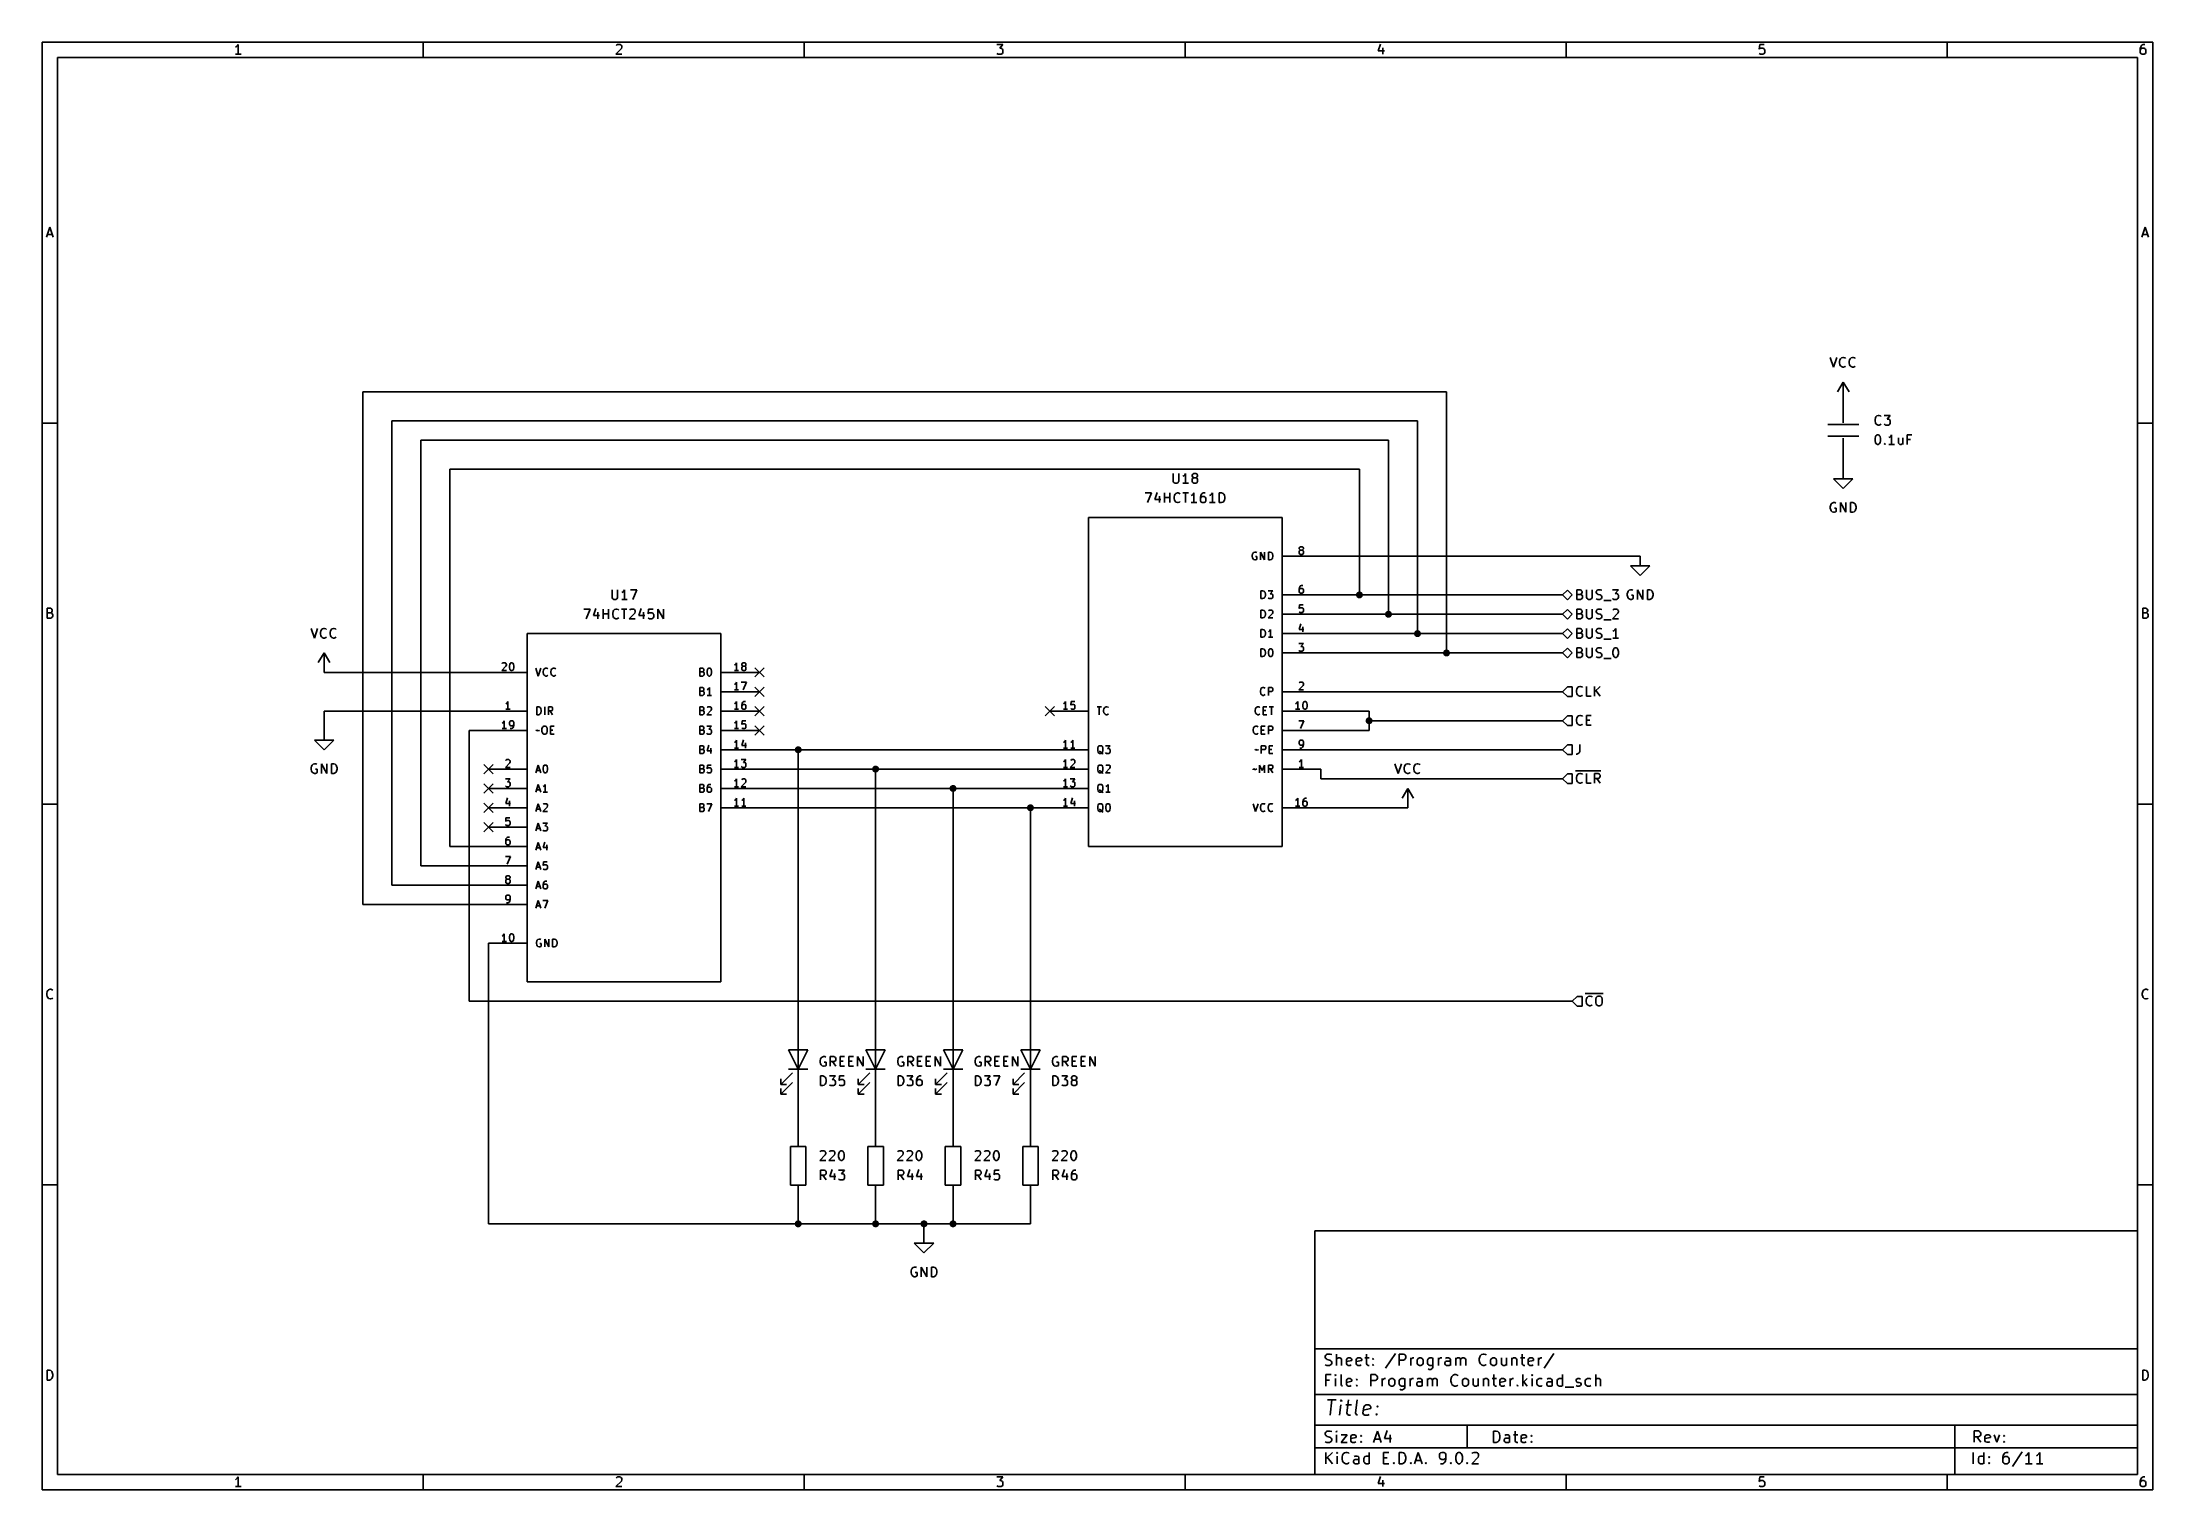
# Model space of a CAD drawing. Extents: x 0.4 to 11.3, y -7.9 to -0.4.
import ezdxf

# ---------------------------------------------------------------- set-up
doc = ezdxf.new("R2010")
doc.units = 0
doc.header["$MEASUREMENT"] = 0
for name, color, linetype in [('BLUE2', 5, 'CONTINUOUS'), ('BROWN2', 54, 'CONTINUOUS'), ('CYAN2', 4, 'CONTINUOUS'), ('GREEN3', 91, 'CONTINUOUS'), ('LYELLOW', 51, 'CONTINUOUS'), ('RED2', 1, 'CONTINUOUS'), ('RED3', 11, 'CONTINUOUS')]:
    doc.layers.add(name, color=color, linetype=linetype)

msp = doc.modelspace()

# ---------------------------------------------------------------- linework, layer by layer
at = {"layer": 'BLUE2', "linetype": 'CONTINUOUS'}
for p, q in [((4.076, -3.626), (4.124, -3.674)), ((4.124, -3.626), (4.076, -3.674)), ((4.076, -3.726), (4.124, -3.774)), ((4.124, -3.726), (4.076, -3.774)), ((4.076, -3.826), (4.124, -3.874)), ((4.124, -3.826), (4.076, -3.874)), ((4.076, -3.926), (4.124, -3.974)), ((4.124, -3.926), (4.076, -3.974)), ((5.576, -3.826), (5.624, -3.874)), ((5.624, -3.826), (5.576, -3.874)), ((2.676, -4.126), (2.724, -4.174)), ((2.724, -4.126), (2.676, -4.174)), ((2.676, -4.226), (2.724, -4.274)), ((2.724, -4.226), (2.676, -4.274)), ((2.676, -4.326), (2.724, -4.374)), ((2.724, -4.326), (2.676, -4.374)), ((2.676, -4.426), (2.724, -4.474)), ((2.724, -4.426), (2.676, -4.474))]:
    msp.add_line(p, q, dxfattribs=at)
at = {"layer": 'BROWN2', "linetype": 'CONTINUOUS'}
for p, q in [((8.25, -3.25), (8.275, -3.225)), ((8.275, -3.275), (8.25, -3.25)), ((8.275, -3.225), (8.3, -3.25)), ((8.3, -3.25), (8.275, -3.275)), ((8.324, -3.273), (8.324, -3.223)), ((8.324, -3.223), (8.34, -3.223)), ((8.34, -3.247), (8.324, -3.247)), ((8.34, -3.223), (8.345, -3.225)), ((8.345, -3.244), (8.34, -3.247)), ((8.34, -3.247), (8.347, -3.249)), ((8.347, -3.27), (8.343, -3.273)), ((8.345, -3.225), (8.347, -3.228)), ((8.347, -3.242), (8.345, -3.244)), ((8.347, -3.228), (8.35, -3.232)), ((8.35, -3.237), (8.347, -3.242)), ((8.347, -3.249), (8.35, -3.251)), ((8.35, -3.268), (8.347, -3.27)), ((8.35, -3.232), (8.35, -3.237)), ((8.35, -3.251), (8.352, -3.256)), ((8.352, -3.263), (8.35, -3.268)), ((8.352, -3.256), (8.352, -3.263)), ((8.374, -3.223), (8.374, -3.263)), ((8.374, -3.263), (8.376, -3.268)), ((8.376, -3.268), (8.378, -3.27)), ((8.378, -3.27), (8.383, -3.273)), ((8.393, -3.273), (8.397, -3.27)), ((8.397, -3.27), (8.4, -3.268)), ((8.4, -3.268), (8.402, -3.263)), ((8.402, -3.263), (8.402, -3.223)), ((8.424, -3.232), (8.426, -3.228)), ((8.424, -3.237), (8.424, -3.232)), ((8.426, -3.242), (8.424, -3.237)), ((8.424, -3.27), (8.431, -3.273)), ((8.426, -3.228), (8.428, -3.225)), ((8.428, -3.244), (8.426, -3.242)), ((8.428, -3.225), (8.433, -3.223)), ((8.433, -3.247), (8.428, -3.244)), ((8.433, -3.223), (8.445, -3.223)), ((8.443, -3.249), (8.433, -3.247)), ((8.447, -3.251), (8.443, -3.249)), ((8.443, -3.273), (8.447, -3.27)), ((8.445, -3.223), (8.452, -3.225)), ((8.45, -3.254), (8.447, -3.251)), ((8.447, -3.27), (8.45, -3.268)), ((8.452, -3.259), (8.45, -3.254)), ((8.45, -3.268), (8.452, -3.263)), ((8.452, -3.263), (8.452, -3.259)), ((8.507, -3.223), (8.538, -3.223)), ((8.509, -3.27), (8.507, -3.268)), ((8.514, -3.273), (8.509, -3.27)), ((8.538, -3.223), (8.521, -3.242)), ((8.521, -3.242), (8.528, -3.242)), ((8.528, -3.242), (8.533, -3.244)), ((8.533, -3.27), (8.528, -3.273)), ((8.533, -3.244), (8.535, -3.247)), ((8.535, -3.268), (8.533, -3.27)), ((8.535, -3.247), (8.538, -3.251)), ((8.538, -3.263), (8.535, -3.268)), ((8.538, -3.251), (8.538, -3.263)), ((8.25, -3.35), (8.275, -3.325)), ((8.275, -3.375), (8.25, -3.35)), ((8.275, -3.325), (8.3, -3.35)), ((8.3, -3.35), (8.275, -3.375)), ((8.343, -3.273), (8.324, -3.273)), ((8.324, -3.373), (8.324, -3.323)), ((8.324, -3.323), (8.34, -3.323)), ((8.34, -3.347), (8.324, -3.347)), ((8.343, -3.373), (8.324, -3.373)), ((8.34, -3.323), (8.345, -3.325)), ((8.345, -3.344), (8.34, -3.347)), ((8.34, -3.347), (8.347, -3.349)), ((8.347, -3.37), (8.343, -3.373)), ((8.345, -3.325), (8.347, -3.328)), ((8.347, -3.342), (8.345, -3.344)), ((8.347, -3.328), (8.35, -3.332)), ((8.35, -3.337), (8.347, -3.342)), ((8.347, -3.349), (8.35, -3.351)), ((8.35, -3.368), (8.347, -3.37)), ((8.35, -3.332), (8.35, -3.337)), ((8.35, -3.351), (8.352, -3.356)), ((8.352, -3.363), (8.35, -3.368)), ((8.352, -3.356), (8.352, -3.363)), ((8.374, -3.323), (8.374, -3.363)), ((8.374, -3.363), (8.376, -3.368)), ((8.376, -3.368), (8.378, -3.37)), ((8.378, -3.37), (8.383, -3.373)), ((8.383, -3.273), (8.393, -3.273)), ((8.383, -3.373), (8.393, -3.373)), ((8.393, -3.373), (8.397, -3.37)), ((8.397, -3.37), (8.4, -3.368)), ((8.4, -3.368), (8.402, -3.363)), ((8.402, -3.363), (8.402, -3.323)), ((8.424, -3.332), (8.426, -3.328)), ((8.424, -3.337), (8.424, -3.332)), ((8.426, -3.342), (8.424, -3.337)), ((8.424, -3.37), (8.431, -3.373)), ((8.426, -3.328), (8.428, -3.325)), ((8.428, -3.344), (8.426, -3.342)), ((8.428, -3.325), (8.433, -3.323)), ((8.433, -3.347), (8.428, -3.344)), ((8.431, -3.273), (8.443, -3.273)), ((8.431, -3.373), (8.443, -3.373)), ((8.433, -3.323), (8.445, -3.323)), ((8.443, -3.349), (8.433, -3.347)), ((8.447, -3.351), (8.443, -3.349)), ((8.443, -3.373), (8.447, -3.37)), ((8.445, -3.323), (8.452, -3.325)), ((8.45, -3.354), (8.447, -3.351)), ((8.447, -3.37), (8.45, -3.368)), ((8.452, -3.359), (8.45, -3.354)), ((8.45, -3.368), (8.452, -3.363)), ((8.452, -3.363), (8.452, -3.359)), ((8.462, -3.278), (8.5, -3.278)), ((8.462, -3.378), (8.5, -3.378)), ((8.535, -3.344), (8.507, -3.373)), ((8.507, -3.373), (8.538, -3.373)), ((8.509, -3.328), (8.512, -3.325)), ((8.512, -3.325), (8.516, -3.323)), ((8.528, -3.273), (8.514, -3.273)), ((8.516, -3.323), (8.528, -3.323)), ((8.528, -3.323), (8.533, -3.325)), ((8.533, -3.325), (8.535, -3.328)), ((8.535, -3.328), (8.538, -3.332)), ((8.538, -3.337), (8.535, -3.344)), ((8.538, -3.332), (8.538, -3.337)), ((8.25, -3.45), (8.275, -3.425)), ((8.275, -3.475), (8.25, -3.45)), ((8.275, -3.425), (8.3, -3.45)), ((8.3, -3.45), (8.275, -3.475)), ((8.324, -3.473), (8.324, -3.423)), ((8.324, -3.423), (8.34, -3.423)), ((8.34, -3.447), (8.324, -3.447)), ((8.343, -3.473), (8.324, -3.473)), ((8.34, -3.423), (8.345, -3.425)), ((8.345, -3.444), (8.34, -3.447)), ((8.34, -3.447), (8.347, -3.449)), ((8.347, -3.47), (8.343, -3.473)), ((8.345, -3.425), (8.347, -3.428)), ((8.347, -3.442), (8.345, -3.444)), ((8.347, -3.428), (8.35, -3.432)), ((8.35, -3.437), (8.347, -3.442)), ((8.347, -3.449), (8.35, -3.451)), ((8.35, -3.468), (8.347, -3.47)), ((8.35, -3.432), (8.35, -3.437)), ((8.35, -3.451), (8.352, -3.456)), ((8.352, -3.463), (8.35, -3.468)), ((8.352, -3.456), (8.352, -3.463)), ((8.374, -3.423), (8.374, -3.463)), ((8.374, -3.463), (8.376, -3.468)), ((8.376, -3.468), (8.378, -3.47)), ((8.378, -3.47), (8.383, -3.473)), ((8.383, -3.473), (8.393, -3.473)), ((8.393, -3.473), (8.397, -3.47)), ((8.397, -3.47), (8.4, -3.468)), ((8.4, -3.468), (8.402, -3.463)), ((8.402, -3.463), (8.402, -3.423)), ((8.424, -3.432), (8.426, -3.428)), ((8.424, -3.437), (8.424, -3.432)), ((8.426, -3.442), (8.424, -3.437)), ((8.424, -3.47), (8.431, -3.473)), ((8.426, -3.428), (8.428, -3.425)), ((8.428, -3.444), (8.426, -3.442)), ((8.428, -3.425), (8.433, -3.423)), ((8.433, -3.447), (8.428, -3.444)), ((8.431, -3.473), (8.443, -3.473)), ((8.433, -3.423), (8.445, -3.423)), ((8.443, -3.449), (8.433, -3.447)), ((8.447, -3.451), (8.443, -3.449)), ((8.443, -3.473), (8.447, -3.47)), ((8.445, -3.423), (8.452, -3.425)), ((8.45, -3.454), (8.447, -3.451)), ((8.447, -3.47), (8.45, -3.468)), ((8.452, -3.459), (8.45, -3.454)), ((8.45, -3.468), (8.452, -3.463)), ((8.452, -3.463), (8.452, -3.459)), ((8.462, -3.478), (8.5, -3.478)), ((8.514, -3.435), (8.509, -3.437)), ((8.538, -3.473), (8.509, -3.473)), ((8.519, -3.43), (8.514, -3.435)), ((8.524, -3.423), (8.519, -3.43)), ((8.524, -3.473), (8.524, -3.423)), ((8.25, -3.55), (8.275, -3.525)), ((8.275, -3.575), (8.25, -3.55)), ((8.275, -3.525), (8.3, -3.55)), ((8.3, -3.55), (8.275, -3.575)), ((8.324, -3.573), (8.324, -3.523)), ((8.324, -3.523), (8.34, -3.523)), ((8.34, -3.547), (8.324, -3.547)), ((8.343, -3.573), (8.324, -3.573)), ((8.34, -3.523), (8.345, -3.525)), ((8.345, -3.544), (8.34, -3.547)), ((8.34, -3.547), (8.347, -3.549)), ((8.347, -3.57), (8.343, -3.573)), ((8.345, -3.525), (8.347, -3.528)), ((8.347, -3.542), (8.345, -3.544)), ((8.347, -3.528), (8.35, -3.532)), ((8.35, -3.537), (8.347, -3.542)), ((8.347, -3.549), (8.35, -3.551)), ((8.35, -3.568), (8.347, -3.57)), ((8.35, -3.532), (8.35, -3.537)), ((8.35, -3.551), (8.352, -3.556)), ((8.352, -3.563), (8.35, -3.568)), ((8.352, -3.556), (8.352, -3.563)), ((8.374, -3.523), (8.374, -3.563)), ((8.374, -3.563), (8.376, -3.568)), ((8.376, -3.568), (8.378, -3.57)), ((8.378, -3.57), (8.383, -3.573)), ((8.383, -3.573), (8.393, -3.573)), ((8.393, -3.573), (8.397, -3.57)), ((8.397, -3.57), (8.4, -3.568)), ((8.4, -3.568), (8.402, -3.563)), ((8.402, -3.563), (8.402, -3.523)), ((8.424, -3.532), (8.426, -3.528)), ((8.424, -3.537), (8.424, -3.532)), ((8.426, -3.542), (8.424, -3.537)), ((8.424, -3.57), (8.431, -3.573)), ((8.426, -3.528), (8.428, -3.525)), ((8.428, -3.544), (8.426, -3.542)), ((8.428, -3.525), (8.433, -3.523)), ((8.433, -3.547), (8.428, -3.544)), ((8.431, -3.573), (8.443, -3.573)), ((8.433, -3.523), (8.445, -3.523)), ((8.443, -3.549), (8.433, -3.547)), ((8.447, -3.551), (8.443, -3.549)), ((8.443, -3.573), (8.447, -3.57)), ((8.445, -3.523), (8.452, -3.525)), ((8.45, -3.554), (8.447, -3.551)), ((8.447, -3.57), (8.45, -3.568)), ((8.452, -3.559), (8.45, -3.554)), ((8.45, -3.568), (8.452, -3.563)), ((8.452, -3.563), (8.452, -3.559)), ((8.462, -3.578), (8.5, -3.578)), ((8.509, -3.542), (8.512, -3.532)), ((8.509, -3.554), (8.509, -3.542)), ((8.512, -3.563), (8.509, -3.554)), ((8.512, -3.532), (8.514, -3.528)), ((8.514, -3.568), (8.512, -3.563)), ((8.514, -3.528), (8.516, -3.525)), ((8.516, -3.57), (8.514, -3.568)), ((8.516, -3.525), (8.521, -3.523)), ((8.521, -3.573), (8.516, -3.57)), ((8.521, -3.523), (8.526, -3.523)), ((8.526, -3.573), (8.521, -3.573)), ((8.526, -3.523), (8.531, -3.525)), ((8.531, -3.57), (8.526, -3.573)), ((8.531, -3.525), (8.533, -3.528)), ((8.533, -3.568), (8.531, -3.57)), ((8.533, -3.528), (8.535, -3.532)), ((8.535, -3.563), (8.533, -3.568)), ((8.535, -3.532), (8.538, -3.542)), ((8.538, -3.554), (8.535, -3.563)), ((8.538, -3.542), (8.538, -3.554)), ((8.275, -3.725), (8.25, -3.75)), ((8.25, -3.75), (8.275, -3.775)), ((8.3, -3.725), (8.275, -3.725)), ((8.275, -3.775), (8.3, -3.775)), ((8.3, -3.775), (8.3, -3.725)), ((8.321, -3.744), (8.324, -3.735)), ((8.321, -3.751), (8.321, -3.744)), ((8.324, -3.761), (8.321, -3.751)), ((8.324, -3.735), (8.326, -3.73)), ((8.326, -3.766), (8.324, -3.761)), ((8.326, -3.73), (8.331, -3.725)), ((8.331, -3.77), (8.326, -3.766)), ((8.331, -3.725), (8.338, -3.723)), ((8.338, -3.773), (8.331, -3.77)), ((8.338, -3.723), (8.343, -3.723)), ((8.343, -3.773), (8.338, -3.773)), ((8.343, -3.723), (8.35, -3.725)), ((8.35, -3.77), (8.343, -3.773)), ((8.35, -3.725), (8.352, -3.728)), ((8.352, -3.768), (8.35, -3.77)), ((8.374, -3.773), (8.374, -3.723)), ((8.397, -3.773), (8.374, -3.773)), ((8.414, -3.773), (8.414, -3.723)), ((8.443, -3.723), (8.414, -3.751)), ((8.443, -3.773), (8.421, -3.744)), ((8.275, -3.875), (8.25, -3.9)), ((8.25, -3.9), (8.275, -3.925)), ((8.3, -3.875), (8.275, -3.875)), ((8.275, -3.925), (8.3, -3.925)), ((8.3, -3.925), (8.3, -3.875)), ((8.321, -3.894), (8.324, -3.885)), ((8.321, -3.901), (8.321, -3.894)), ((8.324, -3.911), (8.321, -3.901)), ((8.324, -3.885), (8.326, -3.88)), ((8.326, -3.916), (8.324, -3.911)), ((8.326, -3.88), (8.331, -3.875)), ((8.331, -3.92), (8.326, -3.916)), ((8.331, -3.875), (8.338, -3.873)), ((8.338, -3.923), (8.331, -3.92)), ((8.338, -3.873), (8.343, -3.873)), ((8.343, -3.923), (8.338, -3.923)), ((8.343, -3.873), (8.35, -3.875)), ((8.35, -3.92), (8.343, -3.923)), ((8.35, -3.875), (8.352, -3.878)), ((8.352, -3.918), (8.35, -3.92)), ((8.374, -3.923), (8.374, -3.873)), ((8.374, -3.873), (8.397, -3.873)), ((8.374, -3.897), (8.39, -3.897)), ((8.397, -3.923), (8.374, -3.923)), ((8.275, -4.025), (8.25, -4.05)), ((8.3, -4.025), (8.275, -4.025)), ((8.3, -4.075), (8.3, -4.025)), ((8.338, -4.023), (8.338, -4.059)), ((8.25, -4.05), (8.275, -4.075)), ((8.275, -4.075), (8.3, -4.075)), ((8.324, -4.073), (8.319, -4.073)), ((8.331, -4.07), (8.324, -4.073)), ((8.335, -4.066), (8.331, -4.07)), ((8.338, -4.059), (8.335, -4.066)), ((8.275, -4.175), (8.25, -4.2)), ((8.25, -4.2), (8.275, -4.225)), ((8.3, -4.175), (8.275, -4.175)), ((8.275, -4.225), (8.3, -4.225)), ((8.3, -4.225), (8.3, -4.175)), ((8.317, -4.159), (8.447, -4.159)), ((8.321, -4.194), (8.324, -4.185)), ((8.321, -4.201), (8.321, -4.194)), ((8.324, -4.211), (8.321, -4.201)), ((8.324, -4.185), (8.326, -4.18)), ((8.326, -4.216), (8.324, -4.211)), ((8.326, -4.18), (8.331, -4.175)), ((8.331, -4.22), (8.326, -4.216)), ((8.331, -4.175), (8.338, -4.173)), ((8.338, -4.223), (8.331, -4.22)), ((8.338, -4.173), (8.343, -4.173)), ((8.343, -4.223), (8.338, -4.223)), ((8.343, -4.173), (8.35, -4.175)), ((8.35, -4.22), (8.343, -4.223)), ((8.35, -4.175), (8.352, -4.178)), ((8.352, -4.218), (8.35, -4.22)), ((8.374, -4.223), (8.374, -4.173)), ((8.397, -4.223), (8.374, -4.223)), ((8.414, -4.223), (8.414, -4.173)), ((8.414, -4.173), (8.433, -4.173)), ((8.433, -4.199), (8.414, -4.199)), ((8.443, -4.223), (8.426, -4.199)), ((8.433, -4.173), (8.438, -4.175)), ((8.438, -4.197), (8.433, -4.199)), ((8.438, -4.175), (8.44, -4.178)), ((8.44, -4.194), (8.438, -4.197)), ((8.44, -4.178), (8.443, -4.182)), ((8.443, -4.189), (8.44, -4.194)), ((8.443, -4.182), (8.443, -4.189)), ((8.325, -5.325), (8.3, -5.35)), ((8.35, -5.325), (8.325, -5.325)), ((8.35, -5.375), (8.35, -5.325)), ((8.367, -5.309), (8.459, -5.309)), ((8.371, -5.344), (8.374, -5.335)), ((8.374, -5.335), (8.376, -5.33)), ((8.376, -5.33), (8.381, -5.325)), ((8.381, -5.325), (8.388, -5.323)), ((8.388, -5.323), (8.393, -5.323)), ((8.393, -5.323), (8.4, -5.325)), ((8.4, -5.325), (8.402, -5.328)), ((8.421, -5.339), (8.424, -5.33)), ((8.421, -5.356), (8.421, -5.339)), ((8.424, -5.33), (8.428, -5.325)), ((8.428, -5.325), (8.433, -5.323)), ((8.433, -5.323), (8.443, -5.323)), ((8.443, -5.323), (8.447, -5.325)), ((8.447, -5.325), (8.452, -5.33)), ((8.452, -5.33), (8.454, -5.339)), ((8.454, -5.339), (8.454, -5.356)), ((8.3, -5.35), (8.325, -5.375)), ((8.325, -5.375), (8.35, -5.375)), ((8.371, -5.351), (8.371, -5.344)), ((8.374, -5.361), (8.371, -5.351)), ((8.376, -5.366), (8.374, -5.361)), ((8.381, -5.37), (8.376, -5.366)), ((8.388, -5.373), (8.381, -5.37)), ((8.393, -5.373), (8.388, -5.373)), ((8.4, -5.37), (8.393, -5.373)), ((8.402, -5.368), (8.4, -5.37)), ((8.424, -5.366), (8.421, -5.356)), ((8.428, -5.37), (8.424, -5.366)), ((8.433, -5.373), (8.428, -5.37)), ((8.443, -5.373), (8.433, -5.373)), ((8.447, -5.37), (8.443, -5.373)), ((8.452, -5.366), (8.447, -5.37)), ((8.454, -5.356), (8.452, -5.366))]:
    msp.add_line(p, q, dxfattribs=at)
at = {"layer": 'CYAN2', "linetype": 'CONTINUOUS'}
for p, q in [((9.633, -2.023), (9.65, -2.073)), ((9.633, -2.023), (9.65, -2.073)), ((9.65, -2.073), (9.667, -2.023)), ((9.65, -2.073), (9.667, -2.023)), ((9.681, -2.044), (9.683, -2.035)), ((9.681, -2.044), (9.683, -2.035)), ((9.681, -2.051), (9.681, -2.044)), ((9.681, -2.051), (9.681, -2.044)), ((9.683, -2.061), (9.681, -2.051)), ((9.683, -2.061), (9.681, -2.051)), ((9.683, -2.035), (9.686, -2.03)), ((9.683, -2.035), (9.686, -2.03)), ((9.686, -2.066), (9.683, -2.061)), ((9.686, -2.066), (9.683, -2.061)), ((9.686, -2.03), (9.69, -2.025)), ((9.686, -2.03), (9.69, -2.025)), ((9.69, -2.07), (9.686, -2.066)), ((9.69, -2.07), (9.686, -2.066)), ((9.69, -2.025), (9.698, -2.023)), ((9.69, -2.025), (9.698, -2.023)), ((9.698, -2.073), (9.69, -2.07)), ((9.698, -2.073), (9.69, -2.07)), ((9.698, -2.023), (9.702, -2.023)), ((9.698, -2.023), (9.702, -2.023)), ((9.702, -2.023), (9.71, -2.025)), ((9.702, -2.023), (9.71, -2.025)), ((9.71, -2.07), (9.702, -2.073)), ((9.71, -2.07), (9.702, -2.073)), ((9.71, -2.025), (9.712, -2.028)), ((9.71, -2.025), (9.712, -2.028)), ((9.712, -2.068), (9.71, -2.07)), ((9.712, -2.068), (9.71, -2.07)), ((9.731, -2.044), (9.733, -2.035)), ((9.731, -2.044), (9.733, -2.035)), ((9.731, -2.051), (9.731, -2.044)), ((9.731, -2.051), (9.731, -2.044)), ((9.733, -2.061), (9.731, -2.051)), ((9.733, -2.061), (9.731, -2.051)), ((9.733, -2.035), (9.736, -2.03)), ((9.733, -2.035), (9.736, -2.03)), ((9.736, -2.066), (9.733, -2.061)), ((9.736, -2.066), (9.733, -2.061)), ((9.736, -2.03), (9.74, -2.025)), ((9.736, -2.03), (9.74, -2.025)), ((9.74, -2.07), (9.736, -2.066)), ((9.74, -2.07), (9.736, -2.066)), ((9.74, -2.025), (9.748, -2.023)), ((9.74, -2.025), (9.748, -2.023)), ((9.748, -2.073), (9.74, -2.07)), ((9.748, -2.073), (9.74, -2.07)), ((9.748, -2.023), (9.752, -2.023)), ((9.748, -2.023), (9.752, -2.023)), ((9.752, -2.023), (9.76, -2.025)), ((9.752, -2.023), (9.76, -2.025)), ((9.76, -2.07), (9.752, -2.073)), ((9.76, -2.07), (9.752, -2.073)), ((9.76, -2.025), (9.762, -2.028)), ((9.76, -2.025), (9.762, -2.028)), ((9.762, -2.068), (9.76, -2.07)), ((9.762, -2.068), (9.76, -2.07)), ((9.702, -2.073), (9.698, -2.073)), ((9.702, -2.073), (9.698, -2.073)), ((9.752, -2.073), (9.748, -2.073)), ((9.752, -2.073), (9.748, -2.073)), ((9.864, -2.344), (9.866, -2.335)), ((9.864, -2.344), (9.866, -2.335)), ((9.864, -2.351), (9.864, -2.344)), ((9.864, -2.351), (9.864, -2.344)), ((9.866, -2.361), (9.864, -2.351)), ((9.866, -2.361), (9.864, -2.351)), ((9.866, -2.335), (9.869, -2.33)), ((9.866, -2.335), (9.869, -2.33)), ((9.869, -2.366), (9.866, -2.361)), ((9.869, -2.366), (9.866, -2.361)), ((9.869, -2.33), (9.873, -2.325)), ((9.869, -2.33), (9.873, -2.325)), ((9.873, -2.37), (9.869, -2.366)), ((9.873, -2.37), (9.869, -2.366)), ((9.873, -2.325), (9.881, -2.323)), ((9.873, -2.325), (9.881, -2.323)), ((9.881, -2.373), (9.873, -2.37)), ((9.881, -2.373), (9.873, -2.37)), ((9.881, -2.323), (9.885, -2.323)), ((9.881, -2.323), (9.885, -2.323)), ((9.885, -2.373), (9.881, -2.373)), ((9.885, -2.373), (9.881, -2.373)), ((9.885, -2.323), (9.892, -2.325)), ((9.885, -2.323), (9.892, -2.325)), ((9.892, -2.37), (9.885, -2.373)), ((9.892, -2.37), (9.885, -2.373)), ((9.892, -2.325), (9.895, -2.328)), ((9.892, -2.325), (9.895, -2.328)), ((9.895, -2.368), (9.892, -2.37)), ((9.895, -2.368), (9.892, -2.37)), ((9.912, -2.323), (9.942, -2.323)), ((9.912, -2.323), (9.942, -2.323)), ((9.914, -2.37), (9.912, -2.368)), ((9.914, -2.37), (9.912, -2.368)), ((9.919, -2.373), (9.914, -2.37)), ((9.919, -2.373), (9.914, -2.37)), ((9.933, -2.373), (9.919, -2.373)), ((9.933, -2.373), (9.919, -2.373)), ((9.942, -2.323), (9.926, -2.342)), ((9.942, -2.323), (9.926, -2.342)), ((9.926, -2.342), (9.933, -2.342)), ((9.926, -2.342), (9.933, -2.342)), ((9.933, -2.342), (9.938, -2.344)), ((9.933, -2.342), (9.938, -2.344)), ((9.938, -2.37), (9.933, -2.373)), ((9.938, -2.37), (9.933, -2.373)), ((9.938, -2.344), (9.94, -2.347)), ((9.938, -2.344), (9.94, -2.347)), ((9.94, -2.368), (9.938, -2.37)), ((9.94, -2.368), (9.938, -2.37)), ((9.94, -2.347), (9.942, -2.351)), ((9.94, -2.347), (9.942, -2.351)), ((9.942, -2.363), (9.94, -2.368)), ((9.942, -2.363), (9.94, -2.368)), ((9.942, -2.351), (9.942, -2.363)), ((9.942, -2.351), (9.942, -2.363)), ((9.864, -2.442), (9.866, -2.432)), ((9.864, -2.442), (9.866, -2.432)), ((9.864, -2.454), (9.864, -2.442)), ((9.864, -2.454), (9.864, -2.442)), ((9.866, -2.463), (9.864, -2.454)), ((9.866, -2.463), (9.864, -2.454)), ((9.866, -2.432), (9.869, -2.428)), ((9.866, -2.432), (9.869, -2.428)), ((9.869, -2.468), (9.866, -2.463)), ((9.869, -2.468), (9.866, -2.463)), ((9.869, -2.428), (9.871, -2.425)), ((9.869, -2.428), (9.871, -2.425)), ((9.871, -2.47), (9.869, -2.468)), ((9.871, -2.47), (9.869, -2.468)), ((9.871, -2.425), (9.876, -2.423)), ((9.871, -2.425), (9.876, -2.423)), ((9.876, -2.473), (9.871, -2.47)), ((9.876, -2.473), (9.871, -2.47)), ((9.876, -2.423), (9.881, -2.423)), ((9.876, -2.423), (9.881, -2.423)), ((9.881, -2.473), (9.876, -2.473)), ((9.881, -2.473), (9.876, -2.473)), ((9.881, -2.423), (9.885, -2.425)), ((9.881, -2.423), (9.885, -2.425)), ((9.885, -2.47), (9.881, -2.473)), ((9.885, -2.47), (9.881, -2.473)), ((9.885, -2.425), (9.888, -2.428)), ((9.885, -2.425), (9.888, -2.428)), ((9.888, -2.468), (9.885, -2.47)), ((9.888, -2.468), (9.885, -2.47)), ((9.888, -2.428), (9.89, -2.432)), ((9.888, -2.428), (9.89, -2.432)), ((9.89, -2.463), (9.888, -2.468)), ((9.89, -2.463), (9.888, -2.468)), ((9.89, -2.432), (9.892, -2.442)), ((9.89, -2.432), (9.892, -2.442)), ((9.892, -2.454), (9.89, -2.463)), ((9.892, -2.454), (9.89, -2.463)), ((9.892, -2.442), (9.892, -2.454)), ((9.892, -2.442), (9.892, -2.454)), ((9.912, -2.47), (9.914, -2.468)), ((9.912, -2.47), (9.914, -2.468)), ((9.914, -2.473), (9.912, -2.47)), ((9.914, -2.473), (9.912, -2.47)), ((9.914, -2.468), (9.916, -2.47)), ((9.914, -2.468), (9.914, -2.473)), ((9.914, -2.468), (9.916, -2.47)), ((9.914, -2.468), (9.914, -2.473)), ((9.916, -2.47), (9.914, -2.473)), ((9.916, -2.47), (9.914, -2.473)), ((9.94, -2.435), (9.935, -2.437)), ((9.94, -2.435), (9.935, -2.437)), ((9.964, -2.473), (9.935, -2.473)), ((9.964, -2.473), (9.935, -2.473)), ((9.945, -2.43), (9.94, -2.435)), ((9.945, -2.43), (9.94, -2.435)), ((9.95, -2.423), (9.945, -2.43)), ((9.95, -2.423), (9.945, -2.43)), ((9.95, -2.473), (9.95, -2.423)), ((9.95, -2.473), (9.95, -2.423)), ((9.985, -2.439), (9.985, -2.466)), ((9.985, -2.439), (9.985, -2.466)), ((9.985, -2.466), (9.988, -2.47)), ((9.985, -2.466), (9.988, -2.47)), ((9.988, -2.47), (9.992, -2.473)), ((9.988, -2.47), (9.992, -2.473)), ((9.992, -2.473), (10, -2.473)), ((9.992, -2.473), (10, -2.473)), ((10, -2.473), (10.004, -2.47)), ((10, -2.473), (10.004, -2.47)), ((10.004, -2.47), (10.007, -2.468)), ((10.004, -2.47), (10.007, -2.468)), ((10.007, -2.439), (10.007, -2.473)), ((10.007, -2.439), (10.007, -2.473)), ((10.031, -2.473), (10.031, -2.423)), ((10.031, -2.423), (10.054, -2.423)), ((10.031, -2.473), (10.031, -2.423)), ((10.031, -2.423), (10.054, -2.423)), ((10.047, -2.447), (10.031, -2.447)), ((10.047, -2.447), (10.031, -2.447)), ((6.093, -2.723), (6.126, -2.723)), ((6.126, -2.723), (6.105, -2.773)), ((6.155, -2.72), (6.143, -2.756)), ((6.193, -2.773), (6.193, -2.723)), ((6.221, -2.773), (6.221, -2.723)), ((6.238, -2.623), (6.238, -2.663)), ((6.238, -2.663), (6.24, -2.668)), ((6.24, -2.668), (6.243, -2.67)), ((6.243, -2.67), (6.248, -2.673)), ((6.248, -2.673), (6.257, -2.673)), ((6.248, -2.73), (6.252, -2.725)), ((6.252, -2.725), (6.26, -2.723)), ((6.257, -2.673), (6.262, -2.67)), ((6.26, -2.723), (6.264, -2.723)), ((6.262, -2.67), (6.264, -2.668)), ((6.264, -2.668), (6.267, -2.663)), ((6.264, -2.723), (6.271, -2.725)), ((6.267, -2.663), (6.267, -2.623)), ((6.271, -2.725), (6.274, -2.728)), ((6.293, -2.635), (6.288, -2.637)), ((6.317, -2.673), (6.288, -2.673)), ((6.288, -2.723), (6.317, -2.723)), ((6.298, -2.63), (6.293, -2.635)), ((6.302, -2.623), (6.298, -2.63)), ((6.302, -2.673), (6.302, -2.623)), ((6.302, -2.773), (6.302, -2.723)), ((6.336, -2.632), (6.338, -2.628)), ((6.336, -2.635), (6.336, -2.632)), ((6.338, -2.639), (6.336, -2.635)), ((6.338, -2.649), (6.336, -2.654)), ((6.336, -2.654), (6.336, -2.663)), ((6.336, -2.663), (6.338, -2.668)), ((6.338, -2.628), (6.34, -2.625)), ((6.34, -2.642), (6.338, -2.639)), ((6.34, -2.647), (6.338, -2.649)), ((6.338, -2.668), (6.34, -2.67)), ((6.34, -2.625), (6.345, -2.623)), ((6.345, -2.644), (6.34, -2.642)), ((6.345, -2.644), (6.34, -2.647)), ((6.34, -2.67), (6.345, -2.673)), ((6.345, -2.723), (6.34, -2.73)), ((6.345, -2.623), (6.355, -2.623)), ((6.355, -2.644), (6.345, -2.644)), ((6.345, -2.673), (6.355, -2.673)), ((6.345, -2.773), (6.345, -2.723)), ((6.355, -2.623), (6.36, -2.625)), ((6.36, -2.642), (6.355, -2.644)), ((6.36, -2.647), (6.355, -2.644)), ((6.355, -2.673), (6.36, -2.67)), ((6.36, -2.625), (6.362, -2.628)), ((6.362, -2.639), (6.36, -2.642)), ((6.362, -2.649), (6.36, -2.647)), ((6.36, -2.67), (6.362, -2.668)), ((6.362, -2.628), (6.364, -2.632)), ((6.364, -2.635), (6.362, -2.639)), ((6.364, -2.654), (6.362, -2.649)), ((6.362, -2.668), (6.364, -2.663)), ((6.364, -2.632), (6.364, -2.635)), ((6.364, -2.663), (6.364, -2.654)), ((6.388, -2.725), (6.386, -2.728)), ((6.393, -2.723), (6.388, -2.725)), ((6.402, -2.723), (6.393, -2.723)), ((6.44, -2.723), (6.436, -2.73)), ((6.44, -2.773), (6.44, -2.723)), ((6.476, -2.773), (6.476, -2.723)), ((6.476, -2.723), (6.488, -2.723)), ((6.488, -2.723), (6.495, -2.725)), ((6.495, -2.725), (6.5, -2.73)), ((6.143, -2.756), (6.174, -2.756)), ((6.167, -2.739), (6.167, -2.773)), ((6.193, -2.747), (6.221, -2.747)), ((6.243, -2.744), (6.245, -2.735)), ((6.243, -2.751), (6.243, -2.744)), ((6.245, -2.761), (6.243, -2.751)), ((6.245, -2.735), (6.248, -2.73)), ((6.248, -2.766), (6.245, -2.761)), ((6.252, -2.77), (6.248, -2.766)), ((6.26, -2.773), (6.252, -2.77)), ((6.264, -2.773), (6.26, -2.773)), ((6.271, -2.77), (6.264, -2.773)), ((6.274, -2.768), (6.271, -2.77)), ((6.336, -2.735), (6.331, -2.737)), ((6.36, -2.773), (6.331, -2.773)), ((6.34, -2.73), (6.336, -2.735)), ((6.381, -2.735), (6.379, -2.744)), ((6.379, -2.744), (6.379, -2.763)), ((6.381, -2.747), (6.379, -2.751)), ((6.379, -2.763), (6.381, -2.768)), ((6.386, -2.728), (6.381, -2.735)), ((6.383, -2.744), (6.381, -2.747)), ((6.381, -2.768), (6.383, -2.77)), ((6.388, -2.742), (6.383, -2.744)), ((6.383, -2.77), (6.388, -2.773)), ((6.398, -2.742), (6.388, -2.742)), ((6.388, -2.773), (6.398, -2.773)), ((6.402, -2.744), (6.398, -2.742)), ((6.398, -2.773), (6.402, -2.77)), ((6.405, -2.747), (6.402, -2.744)), ((6.402, -2.77), (6.405, -2.768)), ((6.407, -2.751), (6.405, -2.747)), ((6.405, -2.768), (6.407, -2.763)), ((6.407, -2.763), (6.407, -2.751)), ((6.431, -2.735), (6.426, -2.737)), ((6.455, -2.773), (6.426, -2.773)), ((6.436, -2.73), (6.431, -2.735)), ((6.488, -2.773), (6.476, -2.773)), ((6.495, -2.77), (6.488, -2.773)), ((6.5, -2.766), (6.495, -2.77)), ((6.5, -2.73), (6.502, -2.735)), ((6.502, -2.761), (6.5, -2.766)), ((6.502, -2.735), (6.505, -2.744)), ((6.505, -2.751), (6.502, -2.761)), ((6.505, -2.744), (6.505, -2.751)), ((9.636, -2.785), (9.633, -2.794)), ((9.633, -2.794), (9.633, -2.801)), ((9.633, -2.801), (9.636, -2.811)), ((9.638, -2.78), (9.636, -2.785)), ((9.636, -2.811), (9.638, -2.816)), ((9.643, -2.775), (9.638, -2.78)), ((9.638, -2.816), (9.643, -2.82)), ((9.65, -2.773), (9.643, -2.775)), ((9.643, -2.82), (9.65, -2.823)), ((9.657, -2.773), (9.65, -2.773)), ((9.65, -2.823), (9.655, -2.823)), ((9.664, -2.801), (9.655, -2.801)), ((9.655, -2.823), (9.662, -2.82)), ((9.662, -2.775), (9.657, -2.773)), ((9.662, -2.82), (9.664, -2.818)), ((9.664, -2.818), (9.664, -2.801)), ((9.686, -2.823), (9.686, -2.773)), ((9.686, -2.773), (9.714, -2.823)), ((9.714, -2.823), (9.714, -2.773)), ((9.738, -2.823), (9.738, -2.773)), ((9.738, -2.773), (9.75, -2.773)), ((9.75, -2.823), (9.738, -2.823)), ((9.75, -2.773), (9.757, -2.775)), ((9.757, -2.82), (9.75, -2.823)), ((9.757, -2.775), (9.762, -2.78)), ((9.762, -2.816), (9.757, -2.82)), ((9.762, -2.78), (9.764, -2.785)), ((9.764, -2.811), (9.762, -2.816)), ((9.764, -2.785), (9.767, -2.794)), ((9.767, -2.801), (9.764, -2.811)), ((9.767, -2.794), (9.767, -2.801)), ((6.648, -3.038), (6.646, -3.046)), ((6.646, -3.046), (6.646, -3.051)), ((6.646, -3.051), (6.648, -3.059)), ((6.65, -3.034), (6.648, -3.038)), ((6.653, -3.03), (6.65, -3.034)), ((6.659, -3.029), (6.653, -3.03)), ((6.665, -3.029), (6.659, -3.029)), ((6.67, -3.051), (6.663, -3.051)), ((6.669, -3.03), (6.665, -3.029)), ((6.67, -3.065), (6.67, -3.051)), ((6.688, -3.069), (6.688, -3.029)), ((6.688, -3.029), (6.71, -3.069)), ((6.71, -3.069), (6.71, -3.029)), ((6.73, -3.069), (6.73, -3.029)), ((6.73, -3.029), (6.739, -3.029)), ((6.739, -3.029), (6.745, -3.03)), ((6.745, -3.03), (6.749, -3.034)), ((6.749, -3.034), (6.75, -3.038)), ((6.75, -3.038), (6.752, -3.046)), ((6.752, -3.051), (6.75, -3.059)), ((6.752, -3.046), (6.752, -3.051)), ((6.648, -3.059), (6.65, -3.063)), ((6.65, -3.063), (6.653, -3.067)), ((6.653, -3.067), (6.659, -3.069)), ((6.659, -3.069), (6.663, -3.069)), ((6.663, -3.069), (6.669, -3.067)), ((6.669, -3.067), (6.67, -3.065)), ((6.739, -3.069), (6.73, -3.069)), ((6.745, -3.067), (6.739, -3.069)), ((6.749, -3.063), (6.745, -3.067)), ((6.75, -3.059), (6.749, -3.063)), ((3.338, -3.223), (3.338, -3.263)), ((3.338, -3.263), (3.34, -3.268)), ((3.34, -3.268), (3.343, -3.27)), ((3.343, -3.27), (3.348, -3.273)), ((3.357, -3.273), (3.362, -3.27)), ((3.362, -3.27), (3.364, -3.268)), ((3.364, -3.268), (3.367, -3.263)), ((3.367, -3.263), (3.367, -3.223)), ((3.393, -3.235), (3.388, -3.237)), ((3.398, -3.23), (3.393, -3.235)), ((3.402, -3.223), (3.398, -3.23)), ((3.402, -3.273), (3.402, -3.223)), ((3.433, -3.223), (3.467, -3.223)), ((3.467, -3.223), (3.445, -3.273)), ((6.691, -3.269), (6.691, -3.229)), ((6.691, -3.229), (6.701, -3.229)), ((6.701, -3.269), (6.691, -3.269)), ((6.701, -3.229), (6.707, -3.23)), ((6.707, -3.267), (6.701, -3.269)), ((6.707, -3.23), (6.71, -3.234)), ((6.71, -3.263), (6.707, -3.267)), ((6.71, -3.234), (6.712, -3.238)), ((6.712, -3.259), (6.71, -3.263)), ((6.712, -3.238), (6.714, -3.246)), ((6.714, -3.251), (6.712, -3.259)), ((6.714, -3.246), (6.714, -3.251)), ((6.728, -3.229), (6.752, -3.229)), ((6.73, -3.267), (6.728, -3.265)), ((6.733, -3.269), (6.73, -3.267)), ((6.745, -3.269), (6.733, -3.269)), ((6.752, -3.229), (6.739, -3.244)), ((6.739, -3.244), (6.745, -3.244)), ((6.745, -3.244), (6.749, -3.246)), ((6.749, -3.267), (6.745, -3.269)), ((6.749, -3.246), (6.75, -3.248)), ((6.75, -3.265), (6.749, -3.267)), ((6.75, -3.248), (6.752, -3.251)), ((6.752, -3.261), (6.75, -3.265)), ((6.752, -3.251), (6.752, -3.261)), ((8.586, -3.235), (8.583, -3.244)), ((8.583, -3.244), (8.583, -3.251)), ((8.583, -3.251), (8.586, -3.261)), ((8.588, -3.23), (8.586, -3.235)), ((8.586, -3.261), (8.588, -3.266)), ((8.593, -3.225), (8.588, -3.23)), ((8.588, -3.266), (8.593, -3.27)), ((8.6, -3.223), (8.593, -3.225)), ((8.593, -3.27), (8.6, -3.273)), ((8.607, -3.223), (8.6, -3.223)), ((8.614, -3.251), (8.605, -3.251)), ((8.605, -3.273), (8.612, -3.27)), ((8.612, -3.225), (8.607, -3.223)), ((8.612, -3.27), (8.614, -3.268)), ((8.614, -3.268), (8.614, -3.251)), ((8.636, -3.273), (8.636, -3.223)), ((8.636, -3.223), (8.664, -3.273)), ((8.664, -3.273), (8.664, -3.223)), ((8.688, -3.273), (8.688, -3.223)), ((8.688, -3.223), (8.7, -3.223)), ((8.7, -3.223), (8.707, -3.225)), ((8.707, -3.27), (8.7, -3.273)), ((8.707, -3.225), (8.712, -3.23)), ((8.712, -3.266), (8.707, -3.27)), ((8.712, -3.23), (8.714, -3.235)), ((8.714, -3.261), (8.712, -3.266)), ((8.714, -3.235), (8.717, -3.244)), ((8.717, -3.251), (8.714, -3.261)), ((8.717, -3.244), (8.717, -3.251)), ((3.192, -3.323), (3.225, -3.323)), ((3.225, -3.323), (3.204, -3.373)), ((3.254, -3.32), (3.242, -3.356)), ((3.242, -3.356), (3.273, -3.356)), ((3.265, -3.339), (3.265, -3.373)), ((3.292, -3.373), (3.292, -3.323)), ((3.292, -3.347), (3.32, -3.347)), ((3.32, -3.373), (3.32, -3.323)), ((3.342, -3.344), (3.344, -3.335)), ((3.342, -3.351), (3.342, -3.344)), ((3.344, -3.361), (3.342, -3.351)), ((3.344, -3.335), (3.346, -3.33)), ((3.346, -3.366), (3.344, -3.361)), ((3.346, -3.33), (3.351, -3.325)), ((3.351, -3.37), (3.346, -3.366)), ((3.348, -3.273), (3.357, -3.273)), ((3.351, -3.325), (3.358, -3.323)), ((3.358, -3.373), (3.351, -3.37)), ((3.358, -3.323), (3.363, -3.323)), ((3.363, -3.373), (3.358, -3.373)), ((3.363, -3.323), (3.37, -3.325)), ((3.37, -3.37), (3.363, -3.373)), ((3.37, -3.325), (3.373, -3.328)), ((3.373, -3.368), (3.37, -3.37)), ((3.387, -3.323), (3.415, -3.323)), ((3.417, -3.273), (3.388, -3.273)), ((3.401, -3.373), (3.401, -3.323)), ((3.456, -3.344), (3.427, -3.373)), ((3.427, -3.373), (3.458, -3.373)), ((3.43, -3.328), (3.432, -3.325)), ((3.432, -3.325), (3.437, -3.323)), ((3.437, -3.323), (3.449, -3.323)), ((3.449, -3.323), (3.454, -3.325)), ((3.454, -3.325), (3.456, -3.328)), ((3.456, -3.328), (3.458, -3.332)), ((3.458, -3.337), (3.456, -3.344)), ((3.458, -3.332), (3.458, -3.337)), ((3.489, -3.32), (3.477, -3.356)), ((3.477, -3.356), (3.508, -3.356)), ((3.501, -3.339), (3.501, -3.373)), ((3.527, -3.323), (3.525, -3.347)), ((3.525, -3.347), (3.527, -3.344)), ((3.527, -3.37), (3.525, -3.368)), ((3.551, -3.323), (3.527, -3.323)), ((3.527, -3.344), (3.532, -3.342)), ((3.532, -3.373), (3.527, -3.37)), ((3.532, -3.342), (3.544, -3.342)), ((3.544, -3.373), (3.532, -3.373)), ((3.544, -3.342), (3.549, -3.344)), ((3.549, -3.37), (3.544, -3.373)), ((3.549, -3.344), (3.551, -3.347)), ((3.551, -3.368), (3.549, -3.37)), ((3.551, -3.347), (3.554, -3.351)), ((3.554, -3.363), (3.551, -3.368)), ((3.554, -3.351), (3.554, -3.363)), ((3.575, -3.373), (3.575, -3.323)), ((3.575, -3.323), (3.604, -3.373)), ((3.604, -3.373), (3.604, -3.323)), ((6.691, -3.369), (6.691, -3.329)), ((6.691, -3.329), (6.701, -3.329)), ((6.701, -3.369), (6.691, -3.369)), ((6.701, -3.329), (6.707, -3.33)), ((6.707, -3.367), (6.701, -3.369)), ((6.707, -3.33), (6.71, -3.334)), ((6.71, -3.363), (6.707, -3.367)), ((6.71, -3.334), (6.712, -3.338)), ((6.712, -3.359), (6.71, -3.363)), ((6.712, -3.338), (6.714, -3.346)), ((6.714, -3.351), (6.712, -3.359)), ((6.714, -3.346), (6.714, -3.351)), ((6.75, -3.346), (6.728, -3.369)), ((6.728, -3.369), (6.752, -3.369)), ((6.73, -3.332), (6.731, -3.33)), ((6.731, -3.33), (6.735, -3.329)), ((6.735, -3.329), (6.745, -3.329)), ((6.745, -3.329), (6.749, -3.33)), ((6.749, -3.33), (6.75, -3.332)), ((6.75, -3.332), (6.752, -3.336)), ((6.752, -3.34), (6.75, -3.346)), ((6.752, -3.336), (6.752, -3.34)), ((8.6, -3.273), (8.605, -3.273)), ((8.7, -3.273), (8.688, -3.273)), ((1.783, -3.423), (1.8, -3.473)), ((1.8, -3.473), (1.817, -3.423)), ((1.831, -3.444), (1.833, -3.435)), ((1.831, -3.451), (1.831, -3.444)), ((1.833, -3.461), (1.831, -3.451)), ((1.833, -3.435), (1.836, -3.43)), ((1.836, -3.466), (1.833, -3.461)), ((1.836, -3.43), (1.84, -3.425)), ((1.84, -3.47), (1.836, -3.466)), ((1.84, -3.425), (1.848, -3.423)), ((1.848, -3.473), (1.84, -3.47)), ((1.848, -3.423), (1.852, -3.423)), ((1.852, -3.473), (1.848, -3.473)), ((1.852, -3.423), (1.86, -3.425)), ((1.86, -3.47), (1.852, -3.473)), ((1.86, -3.425), (1.862, -3.428)), ((1.862, -3.468), (1.86, -3.47)), ((1.881, -3.444), (1.883, -3.435)), ((1.881, -3.451), (1.881, -3.444)), ((1.883, -3.461), (1.881, -3.451)), ((1.883, -3.435), (1.886, -3.43)), ((1.886, -3.466), (1.883, -3.461)), ((1.886, -3.43), (1.89, -3.425)), ((1.89, -3.47), (1.886, -3.466)), ((1.89, -3.425), (1.898, -3.423)), ((1.898, -3.473), (1.89, -3.47)), ((1.898, -3.423), (1.902, -3.423)), ((1.902, -3.473), (1.898, -3.473)), ((1.902, -3.423), (1.91, -3.425)), ((1.91, -3.47), (1.902, -3.473)), ((1.91, -3.425), (1.912, -3.428)), ((1.912, -3.468), (1.91, -3.47)), ((6.691, -3.469), (6.691, -3.429)), ((6.691, -3.429), (6.701, -3.429)), ((6.701, -3.469), (6.691, -3.469)), ((6.701, -3.429), (6.707, -3.43)), ((6.707, -3.467), (6.701, -3.469)), ((6.707, -3.43), (6.71, -3.434)), ((6.71, -3.463), (6.707, -3.467)), ((6.71, -3.434), (6.712, -3.438)), ((6.712, -3.459), (6.71, -3.463)), ((6.712, -3.438), (6.714, -3.446)), ((6.714, -3.451), (6.712, -3.459)), ((6.714, -3.446), (6.714, -3.451)), ((6.733, -3.438), (6.73, -3.44)), ((6.752, -3.469), (6.73, -3.469)), ((6.737, -3.434), (6.733, -3.438)), ((6.741, -3.429), (6.737, -3.434)), ((6.741, -3.469), (6.741, -3.429)), ((6.691, -3.569), (6.691, -3.529)), ((6.691, -3.529), (6.701, -3.529)), ((6.701, -3.569), (6.691, -3.569)), ((6.701, -3.529), (6.707, -3.53)), ((6.707, -3.567), (6.701, -3.569)), ((6.707, -3.53), (6.71, -3.534)), ((6.71, -3.563), (6.707, -3.567)), ((6.71, -3.534), (6.712, -3.538)), ((6.712, -3.559), (6.71, -3.563)), ((6.712, -3.538), (6.714, -3.546)), ((6.714, -3.551), (6.712, -3.559)), ((6.714, -3.546), (6.714, -3.551)), ((6.73, -3.544), (6.731, -3.536)), ((6.73, -3.553), (6.73, -3.544)), ((6.731, -3.561), (6.73, -3.553)), ((6.731, -3.536), (6.733, -3.532)), ((6.733, -3.565), (6.731, -3.561)), ((6.733, -3.532), (6.735, -3.53)), ((6.735, -3.567), (6.733, -3.565)), ((6.735, -3.53), (6.739, -3.529)), ((6.739, -3.569), (6.735, -3.567)), ((6.739, -3.529), (6.743, -3.529)), ((6.743, -3.569), (6.739, -3.569)), ((6.743, -3.529), (6.747, -3.53)), ((6.747, -3.567), (6.743, -3.569)), ((6.747, -3.53), (6.749, -3.532)), ((6.749, -3.565), (6.747, -3.567)), ((6.749, -3.532), (6.75, -3.536)), ((6.75, -3.561), (6.749, -3.565)), ((6.75, -3.536), (6.752, -3.544)), ((6.752, -3.553), (6.75, -3.561)), ((6.752, -3.544), (6.752, -3.553)), ((2.944, -3.629), (2.957, -3.669)), ((2.957, -3.669), (2.97, -3.629)), ((2.982, -3.646), (2.984, -3.638)), ((2.982, -3.651), (2.982, -3.646)), ((2.984, -3.659), (2.982, -3.651)), ((2.984, -3.638), (2.986, -3.634)), ((2.986, -3.663), (2.984, -3.659)), ((2.986, -3.634), (2.99, -3.63)), ((2.99, -3.667), (2.986, -3.663)), ((2.99, -3.63), (2.995, -3.629)), ((2.995, -3.669), (2.99, -3.667)), ((2.995, -3.629), (2.999, -3.629)), ((2.999, -3.669), (2.995, -3.669)), ((2.999, -3.629), (3.005, -3.63)), ((3.005, -3.667), (2.999, -3.669)), ((3.005, -3.63), (3.007, -3.632)), ((3.007, -3.665), (3.005, -3.667)), ((3.022, -3.646), (3.024, -3.638)), ((3.022, -3.651), (3.022, -3.646)), ((3.024, -3.659), (3.022, -3.651)), ((3.024, -3.638), (3.026, -3.634)), ((3.026, -3.663), (3.024, -3.659)), ((3.026, -3.634), (3.03, -3.63)), ((3.03, -3.667), (3.026, -3.663)), ((3.03, -3.63), (3.035, -3.629)), ((3.035, -3.669), (3.03, -3.667)), ((3.035, -3.629), (3.039, -3.629)), ((3.039, -3.669), (3.035, -3.669)), ((3.039, -3.629), (3.045, -3.63)), ((3.045, -3.667), (3.039, -3.669)), ((3.045, -3.63), (3.047, -3.632)), ((3.047, -3.665), (3.045, -3.667)), ((3.791, -3.669), (3.791, -3.629)), ((3.791, -3.629), (3.805, -3.629)), ((3.805, -3.648), (3.791, -3.648)), ((3.807, -3.669), (3.791, -3.669)), ((3.805, -3.629), (3.809, -3.63)), ((3.809, -3.646), (3.805, -3.648)), ((3.805, -3.648), (3.81, -3.649)), ((3.81, -3.667), (3.807, -3.669)), ((3.809, -3.63), (3.81, -3.632)), ((3.81, -3.644), (3.809, -3.646)), ((3.81, -3.632), (3.812, -3.636)), ((3.812, -3.64), (3.81, -3.644)), ((3.81, -3.649), (3.812, -3.651)), ((3.812, -3.665), (3.81, -3.667)), ((3.812, -3.636), (3.812, -3.64)), ((3.812, -3.651), (3.814, -3.655)), ((3.814, -3.661), (3.812, -3.665)), ((3.814, -3.655), (3.814, -3.661)), ((3.83, -3.644), (3.831, -3.636)), ((3.83, -3.653), (3.83, -3.644)), ((3.831, -3.661), (3.83, -3.653)), ((3.831, -3.636), (3.833, -3.632)), ((3.833, -3.665), (3.831, -3.661)), ((3.833, -3.632), (3.835, -3.63)), ((3.835, -3.667), (3.833, -3.665)), ((3.835, -3.63), (3.839, -3.629)), ((3.839, -3.669), (3.835, -3.667)), ((3.839, -3.629), (3.843, -3.629)), ((3.843, -3.669), (3.839, -3.669)), ((3.843, -3.629), (3.847, -3.63)), ((3.847, -3.667), (3.843, -3.669)), ((3.847, -3.63), (3.849, -3.632)), ((3.849, -3.665), (3.847, -3.667)), ((3.849, -3.632), (3.85, -3.636)), ((3.85, -3.661), (3.849, -3.665)), ((3.85, -3.636), (3.852, -3.644)), ((3.852, -3.653), (3.85, -3.661)), ((3.852, -3.644), (3.852, -3.653)), ((3.791, -3.769), (3.791, -3.729)), ((3.791, -3.729), (3.805, -3.729)), ((3.805, -3.748), (3.791, -3.748)), ((3.807, -3.769), (3.791, -3.769)), ((3.805, -3.729), (3.809, -3.73)), ((3.809, -3.746), (3.805, -3.748)), ((3.805, -3.748), (3.81, -3.749)), ((3.81, -3.767), (3.807, -3.769)), ((3.809, -3.73), (3.81, -3.732)), ((3.81, -3.744), (3.809, -3.746)), ((3.81, -3.732), (3.812, -3.736)), ((3.812, -3.74), (3.81, -3.744)), ((3.81, -3.749), (3.812, -3.751)), ((3.812, -3.765), (3.81, -3.767)), ((3.812, -3.736), (3.812, -3.74)), ((3.812, -3.751), (3.814, -3.755)), ((3.814, -3.761), (3.812, -3.765)), ((3.814, -3.755), (3.814, -3.761)), ((3.833, -3.738), (3.83, -3.74)), ((3.852, -3.769), (3.83, -3.769)), ((3.837, -3.734), (3.833, -3.738)), ((3.841, -3.729), (3.837, -3.734)), ((3.841, -3.769), (3.841, -3.729)), ((6.688, -3.746), (6.69, -3.738)), ((6.688, -3.751), (6.688, -3.746)), ((6.69, -3.759), (6.688, -3.751)), ((6.69, -3.738), (6.691, -3.734)), ((6.691, -3.763), (6.69, -3.759)), ((6.691, -3.734), (6.695, -3.73)), ((6.695, -3.767), (6.691, -3.763)), ((6.695, -3.73), (6.701, -3.729)), ((6.701, -3.769), (6.695, -3.767)), ((6.701, -3.729), (6.705, -3.729)), ((6.705, -3.769), (6.701, -3.769)), ((6.705, -3.729), (6.71, -3.73)), ((6.71, -3.767), (6.705, -3.769)), ((6.71, -3.73), (6.712, -3.732)), ((6.712, -3.765), (6.71, -3.767)), ((6.73, -3.769), (6.73, -3.729)), ((6.73, -3.729), (6.745, -3.729)), ((6.745, -3.749), (6.73, -3.749)), ((6.745, -3.729), (6.749, -3.73)), ((6.749, -3.748), (6.745, -3.749)), ((6.749, -3.73), (6.75, -3.732)), ((6.75, -3.746), (6.749, -3.748)), ((6.75, -3.732), (6.752, -3.736)), ((6.752, -3.742), (6.75, -3.746)), ((6.752, -3.736), (6.752, -3.742)), ((2.95, -3.869), (2.95, -3.829)), ((2.95, -3.829), (2.959, -3.829)), ((2.959, -3.869), (2.95, -3.869)), ((2.959, -3.829), (2.965, -3.83)), ((2.965, -3.867), (2.959, -3.869)), ((2.965, -3.83), (2.969, -3.834)), ((2.969, -3.863), (2.965, -3.867)), ((2.969, -3.834), (2.97, -3.838)), ((2.97, -3.859), (2.969, -3.863)), ((2.97, -3.838), (2.972, -3.846)), ((2.972, -3.851), (2.97, -3.859)), ((2.972, -3.846), (2.972, -3.851)), ((2.99, -3.869), (2.99, -3.829)), ((3.009, -3.869), (3.009, -3.829)), ((3.009, -3.829), (3.024, -3.829)), ((3.024, -3.849), (3.009, -3.849)), ((3.031, -3.869), (3.018, -3.849)), ((3.024, -3.829), (3.028, -3.83)), ((3.028, -3.848), (3.024, -3.849)), ((3.028, -3.83), (3.03, -3.832)), ((3.03, -3.846), (3.028, -3.848)), ((3.03, -3.832), (3.031, -3.836)), ((3.031, -3.842), (3.03, -3.846)), ((3.031, -3.836), (3.031, -3.842)), ((3.791, -3.869), (3.791, -3.829)), ((3.791, -3.829), (3.805, -3.829)), ((3.805, -3.848), (3.791, -3.848)), ((3.807, -3.869), (3.791, -3.869)), ((3.805, -3.829), (3.809, -3.83)), ((3.809, -3.846), (3.805, -3.848)), ((3.805, -3.848), (3.81, -3.849)), ((3.81, -3.867), (3.807, -3.869)), ((3.809, -3.83), (3.81, -3.832)), ((3.81, -3.844), (3.809, -3.846)), ((3.81, -3.832), (3.812, -3.836)), ((3.812, -3.84), (3.81, -3.844)), ((3.81, -3.849), (3.812, -3.851)), ((3.812, -3.865), (3.81, -3.867)), ((3.812, -3.836), (3.812, -3.84)), ((3.812, -3.851), (3.814, -3.855)), ((3.814, -3.861), (3.812, -3.865)), ((3.814, -3.855), (3.814, -3.861)), ((3.85, -3.846), (3.828, -3.869)), ((3.828, -3.869), (3.852, -3.869)), ((3.83, -3.832), (3.831, -3.83)), ((3.831, -3.83), (3.835, -3.829)), ((3.835, -3.829), (3.845, -3.829)), ((3.845, -3.829), (3.849, -3.83)), ((3.849, -3.83), (3.85, -3.832)), ((3.85, -3.832), (3.852, -3.836)), ((3.852, -3.84), (3.85, -3.846)), ((3.852, -3.836), (3.852, -3.84)), ((5.844, -3.829), (5.867, -3.829)), ((5.855, -3.869), (5.855, -3.829)), ((5.878, -3.846), (5.88, -3.838)), ((5.878, -3.851), (5.878, -3.846)), ((5.88, -3.859), (5.878, -3.851)), ((5.88, -3.838), (5.882, -3.834)), ((5.882, -3.863), (5.88, -3.859)), ((5.882, -3.834), (5.886, -3.83)), ((5.886, -3.867), (5.882, -3.863)), ((5.886, -3.83), (5.891, -3.829)), ((5.891, -3.869), (5.886, -3.867)), ((5.891, -3.829), (5.895, -3.829)), ((5.895, -3.869), (5.891, -3.869)), ((5.895, -3.829), (5.901, -3.83)), ((5.901, -3.867), (5.895, -3.869)), ((5.901, -3.83), (5.903, -3.832)), ((5.903, -3.865), (5.901, -3.867)), ((6.661, -3.846), (6.663, -3.838)), ((6.661, -3.851), (6.661, -3.846)), ((6.663, -3.859), (6.661, -3.851)), ((6.663, -3.838), (6.665, -3.834)), ((6.665, -3.863), (6.663, -3.859)), ((6.665, -3.834), (6.669, -3.83)), ((6.669, -3.867), (6.665, -3.863)), ((6.669, -3.83), (6.674, -3.829)), ((6.674, -3.869), (6.669, -3.867)), ((6.674, -3.829), (6.678, -3.829)), ((6.678, -3.869), (6.674, -3.869)), ((6.678, -3.829), (6.684, -3.83)), ((6.684, -3.867), (6.678, -3.869)), ((6.684, -3.83), (6.686, -3.832)), ((6.686, -3.865), (6.684, -3.867)), ((6.703, -3.869), (6.703, -3.829)), ((6.703, -3.829), (6.722, -3.829)), ((6.703, -3.848), (6.716, -3.848)), ((6.722, -3.869), (6.703, -3.869)), ((6.733, -3.829), (6.756, -3.829)), ((6.745, -3.869), (6.745, -3.829)), ((2.944, -3.953), (2.946, -3.951)), ((2.946, -3.951), (2.95, -3.949)), ((2.95, -3.949), (2.957, -3.953)), ((2.957, -3.953), (2.961, -3.951)), ((2.961, -3.951), (2.963, -3.949)), ((2.976, -3.942), (2.978, -3.934)), ((2.976, -3.955), (2.976, -3.942)), ((2.978, -3.963), (2.976, -3.955)), ((2.978, -3.934), (2.982, -3.93)), ((2.982, -3.967), (2.978, -3.963)), ((2.982, -3.93), (2.986, -3.929)), ((2.986, -3.969), (2.982, -3.967)), ((2.986, -3.929), (2.993, -3.929)), ((2.993, -3.969), (2.986, -3.969)), ((2.993, -3.929), (2.997, -3.93)), ((2.997, -3.967), (2.993, -3.969)), ((2.997, -3.93), (3.001, -3.934)), ((3.001, -3.963), (2.997, -3.967)), ((3.001, -3.934), (3.003, -3.942)), ((3.003, -3.955), (3.001, -3.963)), ((3.003, -3.942), (3.003, -3.955)), ((3.02, -3.969), (3.02, -3.929)), ((3.02, -3.929), (3.039, -3.929)), ((3.02, -3.948), (3.033, -3.948)), ((3.039, -3.969), (3.02, -3.969)), ((3.791, -3.969), (3.791, -3.929)), ((3.791, -3.929), (3.805, -3.929)), ((3.805, -3.948), (3.791, -3.948)), ((3.807, -3.969), (3.791, -3.969)), ((3.791, -4.069), (3.791, -4.029)), ((3.791, -4.029), (3.805, -4.029)), ((3.805, -3.929), (3.809, -3.93)), ((3.809, -3.946), (3.805, -3.948)), ((3.805, -3.948), (3.81, -3.949)), ((3.805, -4.029), (3.809, -4.03)), ((3.81, -3.967), (3.807, -3.969)), ((3.809, -3.93), (3.81, -3.932)), ((3.81, -3.944), (3.809, -3.946)), ((3.809, -4.03), (3.81, -4.032)), ((3.81, -3.932), (3.812, -3.936)), ((3.812, -3.94), (3.81, -3.944)), ((3.81, -3.949), (3.812, -3.951)), ((3.812, -3.965), (3.81, -3.967)), ((3.81, -4.032), (3.812, -4.036)), ((3.812, -3.936), (3.812, -3.94)), ((3.812, -3.951), (3.814, -3.955)), ((3.814, -3.961), (3.812, -3.965)), ((3.814, -3.955), (3.814, -3.961)), ((3.828, -3.929), (3.852, -3.929)), ((3.83, -3.967), (3.828, -3.965)), ((3.833, -3.969), (3.83, -3.967)), ((3.839, -4.027), (3.83, -4.055)), ((3.845, -3.969), (3.833, -3.969)), ((3.852, -3.929), (3.839, -3.944)), ((3.839, -3.944), (3.845, -3.944)), ((3.845, -3.944), (3.849, -3.946)), ((3.849, -3.967), (3.845, -3.969)), ((3.849, -3.946), (3.85, -3.948)), ((3.85, -3.965), (3.849, -3.967)), ((3.85, -3.948), (3.852, -3.951)), ((3.852, -3.961), (3.85, -3.965)), ((3.852, -3.951), (3.852, -3.961)), ((5.848, -4.042), (5.85, -4.034)), ((5.85, -4.034), (5.853, -4.03)), ((5.853, -4.03), (5.857, -4.029)), ((5.857, -4.029), (5.865, -4.029)), ((5.865, -4.029), (5.869, -4.03)), ((5.869, -4.03), (5.872, -4.034)), ((5.872, -4.034), (5.874, -4.042)), ((5.888, -4.029), (5.912, -4.029)), ((5.912, -4.029), (5.899, -4.044)), ((6.651, -3.946), (6.653, -3.938)), ((6.651, -3.951), (6.651, -3.946)), ((6.653, -3.959), (6.651, -3.951)), ((6.653, -3.938), (6.655, -3.934)), ((6.655, -3.963), (6.653, -3.959)), ((6.655, -3.934), (6.659, -3.93)), ((6.659, -3.967), (6.655, -3.963)), ((6.659, -3.93), (6.665, -3.929)), ((6.665, -3.969), (6.659, -3.967)), ((6.665, -3.929), (6.669, -3.929)), ((6.669, -3.969), (6.665, -3.969)), ((6.669, -3.929), (6.674, -3.93)), ((6.674, -3.967), (6.669, -3.969)), ((6.674, -3.93), (6.676, -3.932)), ((6.676, -3.965), (6.674, -3.967)), ((6.693, -3.969), (6.693, -3.929)), ((6.693, -3.929), (6.712, -3.929)), ((6.693, -3.948), (6.707, -3.948)), ((6.712, -3.969), (6.693, -3.969)), ((6.693, -4.069), (6.693, -4.029)), ((6.693, -4.029), (6.709, -4.029)), ((6.709, -4.029), (6.712, -4.03)), ((6.712, -4.03), (6.714, -4.032)), ((6.714, -4.032), (6.716, -4.036)), ((6.73, -3.969), (6.73, -3.929)), ((6.73, -3.929), (6.745, -3.929)), ((6.745, -3.949), (6.73, -3.949)), ((6.733, -4.069), (6.733, -4.029)), ((6.733, -4.029), (6.752, -4.029)), ((6.745, -3.929), (6.749, -3.93)), ((6.749, -3.948), (6.745, -3.949)), ((6.749, -3.93), (6.75, -3.932)), ((6.75, -3.946), (6.749, -3.948)), ((6.75, -3.932), (6.752, -3.936)), ((6.752, -3.942), (6.75, -3.946)), ((6.752, -3.936), (6.752, -3.942)), ((1.786, -4.135), (1.783, -4.144)), ((1.788, -4.13), (1.786, -4.135)), ((1.793, -4.125), (1.788, -4.13)), ((1.8, -4.123), (1.793, -4.125)), ((1.807, -4.123), (1.8, -4.123)), ((1.812, -4.125), (1.807, -4.123)), ((1.836, -4.173), (1.836, -4.123)), ((1.836, -4.123), (1.864, -4.173)), ((1.864, -4.173), (1.864, -4.123)), ((1.888, -4.173), (1.888, -4.123)), ((1.888, -4.123), (1.9, -4.123)), ((1.9, -4.123), (1.907, -4.125)), ((1.907, -4.125), (1.912, -4.13)), ((1.912, -4.13), (1.914, -4.135)), ((1.914, -4.135), (1.917, -4.144)), ((2.944, -4.169), (2.957, -4.129)), ((2.957, -4.129), (2.97, -4.169)), ((2.982, -4.144), (2.984, -4.136)), ((2.982, -4.153), (2.982, -4.144)), ((2.984, -4.136), (2.986, -4.132)), ((2.986, -4.132), (2.988, -4.13)), ((2.988, -4.13), (2.991, -4.129)), ((2.991, -4.129), (2.995, -4.129)), ((2.995, -4.129), (2.999, -4.13)), ((2.999, -4.13), (3.001, -4.132)), ((3.001, -4.132), (3.003, -4.136)), ((3.003, -4.136), (3.005, -4.144)), ((3.005, -4.144), (3.005, -4.153)), ((3.805, -4.048), (3.791, -4.048)), ((3.807, -4.069), (3.791, -4.069)), ((3.791, -4.169), (3.791, -4.129)), ((3.791, -4.129), (3.805, -4.129)), ((3.809, -4.046), (3.805, -4.048)), ((3.805, -4.048), (3.81, -4.049)), ((3.805, -4.129), (3.809, -4.13)), ((3.81, -4.067), (3.807, -4.069)), ((3.81, -4.044), (3.809, -4.046)), ((3.809, -4.13), (3.81, -4.132)), ((3.81, -4.144), (3.809, -4.146)), ((3.812, -4.04), (3.81, -4.044)), ((3.81, -4.049), (3.812, -4.051)), ((3.812, -4.065), (3.81, -4.067)), ((3.81, -4.132), (3.812, -4.136)), ((3.812, -4.14), (3.81, -4.144)), ((3.812, -4.036), (3.812, -4.04)), ((3.812, -4.051), (3.814, -4.055)), ((3.814, -4.061), (3.812, -4.065)), ((3.812, -4.136), (3.812, -4.14)), ((3.814, -4.055), (3.814, -4.061)), ((3.83, -4.055), (3.854, -4.055)), ((3.831, -4.129), (3.83, -4.148)), ((3.85, -4.129), (3.831, -4.129)), ((3.831, -4.146), (3.835, -4.144)), ((3.835, -4.144), (3.845, -4.144)), ((3.845, -4.144), (3.849, -4.146)), ((3.849, -4.042), (3.849, -4.069)), ((5.848, -4.055), (5.848, -4.042)), ((5.85, -4.063), (5.848, -4.055)), ((5.848, -4.142), (5.85, -4.134)), ((5.848, -4.155), (5.848, -4.142)), ((5.853, -4.067), (5.85, -4.063)), ((5.85, -4.134), (5.853, -4.13)), ((5.857, -4.069), (5.853, -4.067)), ((5.853, -4.13), (5.857, -4.129)), ((5.859, -4.059), (5.855, -4.059)), ((5.865, -4.069), (5.857, -4.069)), ((5.857, -4.129), (5.865, -4.129)), ((5.863, -4.061), (5.859, -4.059)), ((5.869, -4.067), (5.863, -4.061)), ((5.869, -4.067), (5.865, -4.069)), ((5.865, -4.129), (5.869, -4.13)), ((5.872, -4.063), (5.869, -4.067)), ((5.872, -4.07), (5.869, -4.067)), ((5.869, -4.13), (5.872, -4.134)), ((5.874, -4.055), (5.872, -4.063)), ((5.876, -4.072), (5.872, -4.07)), ((5.872, -4.134), (5.874, -4.142)), ((5.874, -4.042), (5.874, -4.055)), ((5.874, -4.142), (5.874, -4.155)), ((5.89, -4.067), (5.888, -4.065)), ((5.893, -4.069), (5.89, -4.067)), ((5.89, -4.132), (5.891, -4.13)), ((5.891, -4.13), (5.895, -4.129)), ((5.905, -4.069), (5.893, -4.069)), ((5.895, -4.129), (5.905, -4.129)), ((5.899, -4.044), (5.905, -4.044)), ((5.905, -4.044), (5.909, -4.046)), ((5.909, -4.067), (5.905, -4.069)), ((5.905, -4.129), (5.909, -4.13)), ((5.909, -4.046), (5.91, -4.048)), ((5.91, -4.065), (5.909, -4.067)), ((5.909, -4.13), (5.91, -4.132)), ((5.91, -4.048), (5.912, -4.051)), ((5.912, -4.061), (5.91, -4.065)), ((5.91, -4.132), (5.912, -4.136)), ((5.912, -4.14), (5.91, -4.146)), ((5.912, -4.051), (5.912, -4.061)), ((5.912, -4.136), (5.912, -4.14)), ((6.659, -4.053), (6.661, -4.051)), ((6.661, -4.051), (6.665, -4.049)), ((6.665, -4.049), (6.672, -4.053)), ((6.672, -4.053), (6.676, -4.051)), ((6.676, -4.051), (6.678, -4.049)), ((6.684, -4.169), (6.684, -4.129)), ((6.684, -4.129), (6.697, -4.157)), ((6.709, -4.049), (6.693, -4.049)), ((6.697, -4.157), (6.71, -4.129)), ((6.712, -4.048), (6.709, -4.049)), ((6.71, -4.129), (6.71, -4.169)), ((6.714, -4.046), (6.712, -4.048)), ((6.716, -4.042), (6.714, -4.046)), ((6.716, -4.036), (6.716, -4.042)), ((6.73, -4.169), (6.73, -4.129)), ((6.73, -4.129), (6.745, -4.129)), ((6.733, -4.048), (6.747, -4.048)), ((6.752, -4.069), (6.733, -4.069)), ((6.745, -4.129), (6.749, -4.13)), ((6.749, -4.13), (6.75, -4.132)), ((6.75, -4.132), (6.752, -4.136)), ((6.752, -4.142), (6.75, -4.146)), ((6.752, -4.136), (6.752, -4.142)), ((7.383, -4.123), (7.4, -4.173)), ((7.4, -4.173), (7.417, -4.123)), ((7.431, -4.144), (7.433, -4.135)), ((7.433, -4.135), (7.436, -4.13)), ((7.436, -4.13), (7.44, -4.125)), ((7.44, -4.125), (7.448, -4.123)), ((7.448, -4.123), (7.452, -4.123)), ((7.452, -4.123), (7.46, -4.125)), ((7.46, -4.125), (7.462, -4.128)), ((7.481, -4.144), (7.483, -4.135)), ((7.483, -4.135), (7.486, -4.13)), ((7.486, -4.13), (7.49, -4.125)), ((7.49, -4.125), (7.498, -4.123)), ((7.498, -4.123), (7.502, -4.123)), ((7.502, -4.123), (7.51, -4.125)), ((7.51, -4.125), (7.512, -4.128)), ((1.783, -4.144), (1.783, -4.151)), ((1.783, -4.151), (1.786, -4.161)), ((1.786, -4.161), (1.788, -4.166)), ((1.788, -4.166), (1.793, -4.17)), ((1.793, -4.17), (1.8, -4.173)), ((1.8, -4.173), (1.805, -4.173)), ((1.814, -4.151), (1.805, -4.151)), ((1.805, -4.173), (1.812, -4.17)), ((1.812, -4.17), (1.814, -4.168)), ((1.814, -4.168), (1.814, -4.151)), ((1.9, -4.173), (1.888, -4.173)), ((1.907, -4.17), (1.9, -4.173)), ((1.912, -4.166), (1.907, -4.17)), ((1.914, -4.161), (1.912, -4.166)), ((1.917, -4.151), (1.914, -4.161)), ((1.917, -4.144), (1.917, -4.151)), ((2.944, -4.269), (2.957, -4.229)), ((2.948, -4.157), (2.967, -4.157)), ((2.957, -4.229), (2.97, -4.269)), ((2.984, -4.161), (2.982, -4.153)), ((2.986, -4.238), (2.982, -4.24)), ((2.986, -4.165), (2.984, -4.161)), ((2.988, -4.167), (2.986, -4.165)), ((2.99, -4.234), (2.986, -4.238)), ((2.991, -4.169), (2.988, -4.167)), ((2.993, -4.229), (2.99, -4.234)), ((2.995, -4.169), (2.991, -4.169)), ((2.993, -4.269), (2.993, -4.229)), ((2.999, -4.167), (2.995, -4.169)), ((3.001, -4.165), (2.999, -4.167)), ((3.003, -4.161), (3.001, -4.165)), ((3.005, -4.153), (3.003, -4.161)), ((3.805, -4.148), (3.791, -4.148)), ((3.807, -4.169), (3.791, -4.169)), ((3.791, -4.269), (3.791, -4.229)), ((3.791, -4.229), (3.805, -4.229)), ((3.805, -4.248), (3.791, -4.248)), ((3.809, -4.146), (3.805, -4.148)), ((3.805, -4.148), (3.81, -4.149)), ((3.805, -4.229), (3.809, -4.23)), ((3.809, -4.246), (3.805, -4.248)), ((3.805, -4.248), (3.81, -4.249)), ((3.81, -4.167), (3.807, -4.169)), ((3.809, -4.23), (3.81, -4.232)), ((3.81, -4.244), (3.809, -4.246)), ((3.81, -4.149), (3.812, -4.151)), ((3.812, -4.165), (3.81, -4.167)), ((3.81, -4.232), (3.812, -4.236)), ((3.812, -4.24), (3.81, -4.244)), ((3.81, -4.249), (3.812, -4.251)), ((3.812, -4.151), (3.814, -4.155)), ((3.814, -4.161), (3.812, -4.165)), ((3.812, -4.236), (3.812, -4.24)), ((3.812, -4.251), (3.814, -4.255)), ((3.814, -4.155), (3.814, -4.161)), ((3.83, -4.148), (3.831, -4.146)), ((3.831, -4.167), (3.83, -4.165)), ((3.831, -4.238), (3.83, -4.246)), ((3.83, -4.246), (3.83, -4.261)), ((3.831, -4.248), (3.83, -4.251)), ((3.835, -4.169), (3.831, -4.167)), ((3.835, -4.232), (3.831, -4.238)), ((3.833, -4.246), (3.831, -4.248)), ((3.837, -4.244), (3.833, -4.246)), ((3.845, -4.169), (3.835, -4.169)), ((3.837, -4.23), (3.835, -4.232)), ((3.841, -4.229), (3.837, -4.23)), ((3.845, -4.244), (3.837, -4.244)), ((3.849, -4.229), (3.841, -4.229)), ((3.849, -4.167), (3.845, -4.169)), ((3.849, -4.246), (3.845, -4.244)), ((3.849, -4.146), (3.85, -4.148)), ((3.85, -4.165), (3.849, -4.167)), ((3.85, -4.248), (3.849, -4.246)), ((3.85, -4.148), (3.852, -4.151)), ((3.852, -4.161), (3.85, -4.165)), ((3.852, -4.251), (3.85, -4.248)), ((3.852, -4.151), (3.852, -4.161)), ((3.852, -4.261), (3.852, -4.251)), ((5.85, -4.163), (5.848, -4.155)), ((5.848, -4.242), (5.85, -4.234)), ((5.848, -4.255), (5.848, -4.242)), ((5.853, -4.167), (5.85, -4.163)), ((5.85, -4.234), (5.853, -4.23)), ((5.857, -4.169), (5.853, -4.167)), ((5.853, -4.23), (5.857, -4.229)), ((5.859, -4.159), (5.855, -4.159)), ((5.865, -4.169), (5.857, -4.169)), ((5.857, -4.229), (5.865, -4.229)), ((5.863, -4.161), (5.859, -4.159)), ((5.869, -4.167), (5.863, -4.161)), ((5.869, -4.167), (5.865, -4.169)), ((5.865, -4.229), (5.869, -4.23)), ((5.872, -4.163), (5.869, -4.167)), ((5.872, -4.17), (5.869, -4.167)), ((5.869, -4.23), (5.872, -4.234)), ((5.874, -4.155), (5.872, -4.163)), ((5.876, -4.172), (5.872, -4.17)), ((5.872, -4.234), (5.874, -4.242)), ((5.874, -4.242), (5.874, -4.255)), ((5.91, -4.146), (5.888, -4.169)), ((5.888, -4.169), (5.912, -4.169)), ((5.893, -4.238), (5.89, -4.24)), ((5.897, -4.234), (5.893, -4.238)), ((5.901, -4.229), (5.897, -4.234)), ((5.901, -4.269), (5.901, -4.229)), ((6.65, -4.153), (6.651, -4.151)), ((6.651, -4.151), (6.655, -4.149)), ((6.655, -4.149), (6.663, -4.153)), ((6.663, -4.153), (6.667, -4.151)), ((6.667, -4.151), (6.669, -4.149)), ((6.745, -4.149), (6.73, -4.149)), ((6.752, -4.169), (6.739, -4.149)), ((6.749, -4.148), (6.745, -4.149)), ((6.75, -4.146), (6.749, -4.148)), ((7.431, -4.151), (7.431, -4.144)), ((7.433, -4.161), (7.431, -4.151)), ((7.436, -4.166), (7.433, -4.161)), ((7.44, -4.17), (7.436, -4.166)), ((7.448, -4.173), (7.44, -4.17)), ((7.452, -4.173), (7.448, -4.173)), ((7.46, -4.17), (7.452, -4.173)), ((7.462, -4.168), (7.46, -4.17)), ((7.481, -4.151), (7.481, -4.144)), ((7.483, -4.161), (7.481, -4.151)), ((7.486, -4.166), (7.483, -4.161)), ((7.49, -4.17), (7.486, -4.166)), ((7.498, -4.173), (7.49, -4.17)), ((7.502, -4.173), (7.498, -4.173)), ((7.51, -4.17), (7.502, -4.173)), ((7.512, -4.168), (7.51, -4.17)), ((2.944, -4.369), (2.957, -4.329)), ((2.948, -4.257), (2.967, -4.257)), ((2.948, -4.357), (2.967, -4.357)), ((2.957, -4.329), (2.97, -4.369)), ((3.003, -4.346), (2.98, -4.369)), ((3.005, -4.269), (2.982, -4.269)), ((2.982, -4.332), (2.984, -4.33)), ((2.984, -4.33), (2.988, -4.329)), ((2.988, -4.329), (2.997, -4.329)), ((2.997, -4.329), (3.001, -4.33)), ((3.001, -4.33), (3.003, -4.332)), ((3.003, -4.332), (3.005, -4.336)), ((3.005, -4.34), (3.003, -4.346)), ((3.005, -4.336), (3.005, -4.34)), ((3.807, -4.269), (3.791, -4.269)), ((3.791, -4.369), (3.791, -4.329)), ((3.791, -4.329), (3.805, -4.329)), ((3.805, -4.348), (3.791, -4.348)), ((3.805, -4.329), (3.809, -4.33)), ((3.809, -4.346), (3.805, -4.348)), ((3.805, -4.348), (3.81, -4.349)), ((3.81, -4.267), (3.807, -4.269)), ((3.809, -4.33), (3.81, -4.332)), ((3.81, -4.344), (3.809, -4.346)), ((3.812, -4.265), (3.81, -4.267)), ((3.81, -4.332), (3.812, -4.336)), ((3.812, -4.34), (3.81, -4.344)), ((3.81, -4.349), (3.812, -4.351)), ((3.814, -4.261), (3.812, -4.265)), ((3.812, -4.336), (3.812, -4.34)), ((3.812, -4.351), (3.814, -4.355)), ((3.814, -4.361), (3.812, -4.365)), ((3.814, -4.255), (3.814, -4.261)), ((3.814, -4.355), (3.814, -4.361)), ((3.828, -4.329), (3.854, -4.329)), ((3.83, -4.261), (3.831, -4.265)), ((3.831, -4.265), (3.833, -4.267)), ((3.833, -4.267), (3.837, -4.269)), ((3.837, -4.269), (3.845, -4.269)), ((3.854, -4.329), (3.837, -4.369)), ((3.845, -4.269), (3.849, -4.267)), ((3.849, -4.267), (3.85, -4.265)), ((3.85, -4.265), (3.852, -4.261)), ((5.85, -4.263), (5.848, -4.255)), ((5.848, -4.342), (5.85, -4.334)), ((5.848, -4.355), (5.848, -4.342)), ((5.85, -4.363), (5.848, -4.355)), ((5.853, -4.267), (5.85, -4.263)), ((5.85, -4.334), (5.853, -4.33)), ((5.857, -4.269), (5.853, -4.267)), ((5.853, -4.33), (5.857, -4.329)), ((5.859, -4.259), (5.855, -4.259)), ((5.859, -4.359), (5.855, -4.359)), ((5.865, -4.269), (5.857, -4.269)), ((5.857, -4.329), (5.865, -4.329)), ((5.863, -4.261), (5.859, -4.259)), ((5.863, -4.361), (5.859, -4.359)), ((5.869, -4.267), (5.863, -4.261)), ((5.869, -4.367), (5.863, -4.361)), ((5.869, -4.267), (5.865, -4.269)), ((5.865, -4.329), (5.869, -4.33)), ((5.872, -4.263), (5.869, -4.267)), ((5.872, -4.27), (5.869, -4.267)), ((5.869, -4.33), (5.872, -4.334)), ((5.874, -4.255), (5.872, -4.263)), ((5.876, -4.272), (5.872, -4.27)), ((5.872, -4.334), (5.874, -4.342)), ((5.874, -4.355), (5.872, -4.363)), ((5.874, -4.342), (5.874, -4.355)), ((5.912, -4.269), (5.89, -4.269)), ((5.89, -4.344), (5.891, -4.336)), ((5.89, -4.353), (5.89, -4.344)), ((5.891, -4.361), (5.89, -4.353)), ((5.891, -4.336), (5.893, -4.332)), ((5.893, -4.365), (5.891, -4.361)), ((5.893, -4.332), (5.895, -4.33)), ((5.895, -4.33), (5.899, -4.329)), ((5.899, -4.329), (5.903, -4.329)), ((5.903, -4.329), (5.907, -4.33)), ((5.907, -4.33), (5.909, -4.332)), ((5.909, -4.332), (5.91, -4.336)), ((5.91, -4.361), (5.909, -4.365)), ((5.91, -4.336), (5.912, -4.344)), ((5.912, -4.353), (5.91, -4.361)), ((5.912, -4.344), (5.912, -4.353)), ((6.65, -4.329), (6.663, -4.369)), ((6.663, -4.369), (6.676, -4.329)), ((6.688, -4.346), (6.69, -4.338)), ((6.688, -4.351), (6.688, -4.346)), ((6.69, -4.359), (6.688, -4.351)), ((6.69, -4.338), (6.691, -4.334)), ((6.691, -4.363), (6.69, -4.359)), ((6.691, -4.334), (6.695, -4.33)), ((6.695, -4.33), (6.701, -4.329)), ((6.701, -4.329), (6.705, -4.329)), ((6.705, -4.329), (6.71, -4.33)), ((6.71, -4.33), (6.712, -4.332)), ((6.728, -4.346), (6.73, -4.338)), ((6.728, -4.351), (6.728, -4.346)), ((6.73, -4.359), (6.728, -4.351)), ((6.73, -4.338), (6.731, -4.334)), ((6.731, -4.363), (6.73, -4.359)), ((6.731, -4.334), (6.735, -4.33)), ((6.735, -4.33), (6.741, -4.329)), ((6.741, -4.329), (6.745, -4.329)), ((6.745, -4.329), (6.75, -4.33)), ((6.75, -4.33), (6.752, -4.332)), ((2.944, -4.469), (2.957, -4.429)), ((2.948, -4.457), (2.967, -4.457)), ((2.957, -4.429), (2.97, -4.469)), ((2.98, -4.369), (3.005, -4.369)), ((2.98, -4.429), (3.005, -4.429)), ((2.982, -4.467), (2.98, -4.465)), ((2.986, -4.469), (2.982, -4.467)), ((2.997, -4.469), (2.986, -4.469)), ((3.005, -4.429), (2.991, -4.444)), ((2.991, -4.444), (2.997, -4.444)), ((2.997, -4.444), (3.001, -4.446)), ((3.001, -4.467), (2.997, -4.469)), ((3.001, -4.446), (3.003, -4.448)), ((3.003, -4.465), (3.001, -4.467)), ((3.003, -4.448), (3.005, -4.451)), ((3.005, -4.461), (3.003, -4.465)), ((3.005, -4.451), (3.005, -4.461)), ((3.807, -4.369), (3.791, -4.369)), ((3.81, -4.367), (3.807, -4.369)), ((3.812, -4.365), (3.81, -4.367)), ((5.853, -4.367), (5.85, -4.363)), ((5.857, -4.369), (5.853, -4.367)), ((5.865, -4.369), (5.857, -4.369)), ((5.869, -4.367), (5.865, -4.369)), ((5.872, -4.363), (5.869, -4.367)), ((5.872, -4.37), (5.869, -4.367)), ((5.876, -4.372), (5.872, -4.37)), ((5.895, -4.367), (5.893, -4.365)), ((5.899, -4.369), (5.895, -4.367)), ((5.903, -4.369), (5.899, -4.369)), ((5.907, -4.367), (5.903, -4.369)), ((5.909, -4.365), (5.907, -4.367)), ((6.695, -4.367), (6.691, -4.363)), ((6.701, -4.369), (6.695, -4.367)), ((6.705, -4.369), (6.701, -4.369)), ((6.71, -4.367), (6.705, -4.369)), ((6.712, -4.365), (6.71, -4.367)), ((6.735, -4.367), (6.731, -4.363)), ((6.741, -4.369), (6.735, -4.367)), ((6.745, -4.369), (6.741, -4.369)), ((6.75, -4.367), (6.745, -4.369)), ((6.752, -4.365), (6.75, -4.367)), ((2.944, -4.569), (2.957, -4.529)), ((2.948, -4.557), (2.967, -4.557)), ((2.957, -4.529), (2.97, -4.569)), ((2.991, -4.527), (2.982, -4.555)), ((2.982, -4.555), (3.007, -4.555)), ((3.001, -4.542), (3.001, -4.569)), ((2.944, -4.669), (2.957, -4.629)), ((2.948, -4.657), (2.967, -4.657)), ((2.957, -4.629), (2.97, -4.669)), ((2.984, -4.629), (2.982, -4.648)), ((2.982, -4.648), (2.984, -4.646)), ((2.984, -4.667), (2.982, -4.665)), ((3.003, -4.629), (2.984, -4.629)), ((2.984, -4.646), (2.988, -4.644)), ((2.988, -4.669), (2.984, -4.667)), ((2.988, -4.644), (2.997, -4.644)), ((2.997, -4.669), (2.988, -4.669)), ((2.997, -4.644), (3.001, -4.646)), ((3.001, -4.667), (2.997, -4.669)), ((3.001, -4.646), (3.003, -4.648)), ((3.003, -4.665), (3.001, -4.667)), ((3.003, -4.648), (3.005, -4.651)), ((3.005, -4.661), (3.003, -4.665)), ((3.005, -4.651), (3.005, -4.661)), ((2.944, -4.769), (2.957, -4.729)), ((2.948, -4.757), (2.967, -4.757)), ((2.957, -4.729), (2.97, -4.769)), ((2.984, -4.738), (2.982, -4.746)), ((2.982, -4.746), (2.982, -4.761)), ((2.984, -4.748), (2.982, -4.751)), ((2.982, -4.761), (2.984, -4.765)), ((2.988, -4.732), (2.984, -4.738)), ((2.986, -4.746), (2.984, -4.748)), ((2.984, -4.765), (2.986, -4.767)), ((2.99, -4.744), (2.986, -4.746)), ((2.986, -4.767), (2.99, -4.769)), ((2.99, -4.73), (2.988, -4.732)), ((2.993, -4.729), (2.99, -4.73)), ((2.997, -4.744), (2.99, -4.744)), ((2.99, -4.769), (2.997, -4.769)), ((3.001, -4.729), (2.993, -4.729)), ((3.001, -4.746), (2.997, -4.744)), ((2.997, -4.769), (3.001, -4.767)), ((3.003, -4.748), (3.001, -4.746)), ((3.001, -4.767), (3.003, -4.765)), ((3.005, -4.751), (3.003, -4.748)), ((3.003, -4.765), (3.005, -4.761)), ((3.005, -4.761), (3.005, -4.751)), ((2.944, -4.869), (2.957, -4.829)), ((2.948, -4.857), (2.967, -4.857)), ((2.957, -4.829), (2.97, -4.869)), ((2.98, -4.829), (3.007, -4.829)), ((3.007, -4.829), (2.99, -4.869)), ((2.95, -5.038), (2.948, -5.046)), ((2.948, -5.046), (2.948, -5.051)), ((2.948, -5.051), (2.95, -5.059)), ((2.951, -5.034), (2.95, -5.038)), ((2.95, -5.059), (2.951, -5.063)), ((2.955, -5.03), (2.951, -5.034)), ((2.951, -5.063), (2.955, -5.067)), ((2.961, -5.029), (2.955, -5.03)), ((2.955, -5.067), (2.961, -5.069)), ((2.967, -5.029), (2.961, -5.029)), ((2.961, -5.069), (2.965, -5.069)), ((2.972, -5.051), (2.965, -5.051)), ((2.965, -5.069), (2.97, -5.067)), ((2.97, -5.03), (2.967, -5.029)), ((2.97, -5.067), (2.972, -5.065)), ((2.972, -5.065), (2.972, -5.051)), ((2.99, -5.069), (2.99, -5.029)), ((2.99, -5.029), (3.012, -5.069)), ((3.012, -5.069), (3.012, -5.029)), ((3.031, -5.069), (3.031, -5.029)), ((3.031, -5.029), (3.041, -5.029)), ((3.041, -5.069), (3.031, -5.069)), ((3.041, -5.029), (3.047, -5.03)), ((3.047, -5.067), (3.041, -5.069)), ((3.047, -5.03), (3.05, -5.034)), ((3.05, -5.063), (3.047, -5.067)), ((3.05, -5.034), (3.052, -5.038)), ((3.052, -5.059), (3.05, -5.063)), ((3.052, -5.038), (3.054, -5.046)), ((3.054, -5.051), (3.052, -5.059)), ((3.054, -5.046), (3.054, -5.051)), ((4.416, -5.647), (4.414, -5.657)), ((4.416, -5.647), (4.414, -5.657)), ((4.414, -5.657), (4.414, -5.664)), ((4.414, -5.657), (4.414, -5.664)), ((4.414, -5.664), (4.416, -5.673)), ((4.414, -5.664), (4.416, -5.673)), ((4.419, -5.642), (4.416, -5.647)), ((4.419, -5.642), (4.416, -5.647)), ((4.423, -5.638), (4.419, -5.642)), ((4.423, -5.638), (4.419, -5.642)), ((4.431, -5.635), (4.423, -5.638)), ((4.431, -5.635), (4.423, -5.638)), ((4.438, -5.635), (4.431, -5.635)), ((4.438, -5.635), (4.431, -5.635)), ((4.445, -5.664), (4.435, -5.664)), ((4.445, -5.664), (4.435, -5.664)), ((4.442, -5.638), (4.438, -5.635)), ((4.442, -5.638), (4.438, -5.635)), ((4.445, -5.681), (4.445, -5.664)), ((4.445, -5.681), (4.445, -5.664)), ((4.466, -5.685), (4.466, -5.635)), ((4.466, -5.635), (4.485, -5.635)), ((4.466, -5.685), (4.466, -5.635)), ((4.466, -5.635), (4.485, -5.635)), ((4.485, -5.661), (4.466, -5.661)), ((4.485, -5.661), (4.466, -5.661)), ((4.495, -5.685), (4.478, -5.661)), ((4.495, -5.685), (4.478, -5.661)), ((4.485, -5.635), (4.49, -5.638)), ((4.485, -5.635), (4.49, -5.638)), ((4.49, -5.659), (4.485, -5.661)), ((4.49, -5.659), (4.485, -5.661)), ((4.49, -5.638), (4.492, -5.64)), ((4.49, -5.638), (4.492, -5.64)), ((4.492, -5.657), (4.49, -5.659)), ((4.492, -5.657), (4.49, -5.659)), ((4.492, -5.64), (4.495, -5.645)), ((4.492, -5.64), (4.495, -5.645)), ((4.495, -5.652), (4.492, -5.657)), ((4.495, -5.652), (4.492, -5.657)), ((4.495, -5.645), (4.495, -5.652)), ((4.495, -5.645), (4.495, -5.652)), ((4.516, -5.685), (4.516, -5.635)), ((4.516, -5.635), (4.54, -5.635)), ((4.516, -5.685), (4.516, -5.635)), ((4.516, -5.635), (4.54, -5.635)), ((4.516, -5.659), (4.533, -5.659)), ((4.516, -5.659), (4.533, -5.659)), ((4.562, -5.685), (4.562, -5.635)), ((4.562, -5.635), (4.585, -5.635)), ((4.562, -5.685), (4.562, -5.635)), ((4.562, -5.635), (4.585, -5.635)), ((4.562, -5.659), (4.578, -5.659)), ((4.562, -5.659), (4.578, -5.659)), ((4.607, -5.685), (4.607, -5.635)), ((4.607, -5.635), (4.635, -5.685)), ((4.607, -5.685), (4.607, -5.635)), ((4.607, -5.635), (4.635, -5.685)), ((4.635, -5.685), (4.635, -5.635)), ((4.635, -5.685), (4.635, -5.635)), ((4.816, -5.647), (4.814, -5.657)), ((4.816, -5.647), (4.814, -5.657)), ((4.814, -5.657), (4.814, -5.664)), ((4.814, -5.657), (4.814, -5.664)), ((4.814, -5.664), (4.816, -5.673)), ((4.814, -5.664), (4.816, -5.673)), ((4.819, -5.642), (4.816, -5.647)), ((4.819, -5.642), (4.816, -5.647)), ((4.823, -5.638), (4.819, -5.642)), ((4.823, -5.638), (4.819, -5.642)), ((4.831, -5.635), (4.823, -5.638)), ((4.831, -5.635), (4.823, -5.638)), ((4.838, -5.635), (4.831, -5.635)), ((4.838, -5.635), (4.831, -5.635)), ((4.845, -5.664), (4.835, -5.664)), ((4.845, -5.664), (4.835, -5.664)), ((4.842, -5.638), (4.838, -5.635)), ((4.842, -5.638), (4.838, -5.635)), ((4.845, -5.681), (4.845, -5.664)), ((4.845, -5.681), (4.845, -5.664)), ((4.866, -5.685), (4.866, -5.635)), ((4.866, -5.635), (4.885, -5.635)), ((4.866, -5.685), (4.866, -5.635)), ((4.866, -5.635), (4.885, -5.635)), ((4.885, -5.661), (4.866, -5.661)), ((4.885, -5.661), (4.866, -5.661)), ((4.895, -5.685), (4.878, -5.661)), ((4.895, -5.685), (4.878, -5.661)), ((4.885, -5.635), (4.89, -5.638)), ((4.885, -5.635), (4.89, -5.638)), ((4.89, -5.659), (4.885, -5.661)), ((4.89, -5.659), (4.885, -5.661)), ((4.89, -5.638), (4.892, -5.64)), ((4.89, -5.638), (4.892, -5.64)), ((4.892, -5.657), (4.89, -5.659)), ((4.892, -5.657), (4.89, -5.659)), ((4.892, -5.64), (4.895, -5.645)), ((4.892, -5.64), (4.895, -5.645)), ((4.895, -5.652), (4.892, -5.657)), ((4.895, -5.652), (4.892, -5.657)), ((4.895, -5.645), (4.895, -5.652)), ((4.895, -5.645), (4.895, -5.652)), ((4.916, -5.685), (4.916, -5.635)), ((4.916, -5.635), (4.94, -5.635)), ((4.916, -5.685), (4.916, -5.635)), ((4.916, -5.635), (4.94, -5.635)), ((4.916, -5.659), (4.933, -5.659)), ((4.916, -5.659), (4.933, -5.659)), ((4.962, -5.685), (4.962, -5.635)), ((4.962, -5.635), (4.985, -5.635)), ((4.962, -5.685), (4.962, -5.635)), ((4.962, -5.635), (4.985, -5.635)), ((4.962, -5.659), (4.978, -5.659)), ((4.962, -5.659), (4.978, -5.659)), ((5.007, -5.685), (5.007, -5.635)), ((5.007, -5.635), (5.035, -5.685)), ((5.007, -5.685), (5.007, -5.635)), ((5.007, -5.635), (5.035, -5.685)), ((5.035, -5.685), (5.035, -5.635)), ((5.035, -5.685), (5.035, -5.635)), ((5.216, -5.647), (5.214, -5.657)), ((5.216, -5.647), (5.214, -5.657)), ((5.214, -5.657), (5.214, -5.664)), ((5.214, -5.657), (5.214, -5.664)), ((5.214, -5.664), (5.216, -5.673)), ((5.214, -5.664), (5.216, -5.673)), ((5.219, -5.642), (5.216, -5.647)), ((5.219, -5.642), (5.216, -5.647)), ((5.223, -5.638), (5.219, -5.642)), ((5.223, -5.638), (5.219, -5.642)), ((5.231, -5.635), (5.223, -5.638)), ((5.231, -5.635), (5.223, -5.638)), ((5.238, -5.635), (5.231, -5.635)), ((5.238, -5.635), (5.231, -5.635)), ((5.245, -5.664), (5.235, -5.664)), ((5.245, -5.664), (5.235, -5.664)), ((5.242, -5.638), (5.238, -5.635)), ((5.242, -5.638), (5.238, -5.635)), ((5.245, -5.681), (5.245, -5.664)), ((5.245, -5.681), (5.245, -5.664)), ((5.266, -5.685), (5.266, -5.635)), ((5.266, -5.635), (5.285, -5.635)), ((5.266, -5.685), (5.266, -5.635)), ((5.266, -5.635), (5.285, -5.635)), ((5.285, -5.661), (5.266, -5.661)), ((5.285, -5.661), (5.266, -5.661)), ((5.295, -5.685), (5.278, -5.661)), ((5.295, -5.685), (5.278, -5.661)), ((5.285, -5.635), (5.29, -5.638)), ((5.285, -5.635), (5.29, -5.638)), ((5.29, -5.659), (5.285, -5.661)), ((5.29, -5.659), (5.285, -5.661)), ((5.29, -5.638), (5.292, -5.64)), ((5.29, -5.638), (5.292, -5.64)), ((5.292, -5.657), (5.29, -5.659)), ((5.292, -5.657), (5.29, -5.659)), ((5.292, -5.64), (5.295, -5.645)), ((5.292, -5.64), (5.295, -5.645)), ((5.295, -5.652), (5.292, -5.657)), ((5.295, -5.652), (5.292, -5.657)), ((5.295, -5.645), (5.295, -5.652)), ((5.295, -5.645), (5.295, -5.652)), ((5.316, -5.685), (5.316, -5.635)), ((5.316, -5.635), (5.34, -5.635)), ((5.316, -5.685), (5.316, -5.635)), ((5.316, -5.635), (5.34, -5.635)), ((5.316, -5.659), (5.333, -5.659)), ((5.316, -5.659), (5.333, -5.659)), ((5.362, -5.685), (5.362, -5.635)), ((5.362, -5.635), (5.385, -5.635)), ((5.362, -5.685), (5.362, -5.635)), ((5.362, -5.635), (5.385, -5.635)), ((5.362, -5.659), (5.378, -5.659)), ((5.362, -5.659), (5.378, -5.659)), ((5.407, -5.685), (5.407, -5.635)), ((5.407, -5.635), (5.435, -5.685)), ((5.407, -5.685), (5.407, -5.635)), ((5.407, -5.635), (5.435, -5.685)), ((5.435, -5.685), (5.435, -5.635)), ((5.435, -5.685), (5.435, -5.635)), ((5.616, -5.647), (5.614, -5.657)), ((5.616, -5.647), (5.614, -5.657)), ((5.614, -5.657), (5.614, -5.664)), ((5.614, -5.657), (5.614, -5.664)), ((5.614, -5.664), (5.616, -5.673)), ((5.614, -5.664), (5.616, -5.673)), ((5.619, -5.642), (5.616, -5.647)), ((5.619, -5.642), (5.616, -5.647)), ((5.623, -5.638), (5.619, -5.642)), ((5.623, -5.638), (5.619, -5.642)), ((5.631, -5.635), (5.623, -5.638)), ((5.631, -5.635), (5.623, -5.638)), ((5.638, -5.635), (5.631, -5.635)), ((5.638, -5.635), (5.631, -5.635)), ((5.645, -5.664), (5.635, -5.664)), ((5.645, -5.664), (5.635, -5.664)), ((5.642, -5.638), (5.638, -5.635)), ((5.642, -5.638), (5.638, -5.635)), ((5.645, -5.681), (5.645, -5.664)), ((5.645, -5.681), (5.645, -5.664)), ((5.666, -5.685), (5.666, -5.635)), ((5.666, -5.635), (5.685, -5.635)), ((5.666, -5.685), (5.666, -5.635)), ((5.666, -5.635), (5.685, -5.635)), ((5.685, -5.661), (5.666, -5.661)), ((5.685, -5.661), (5.666, -5.661)), ((5.695, -5.685), (5.678, -5.661)), ((5.695, -5.685), (5.678, -5.661)), ((5.685, -5.635), (5.69, -5.638)), ((5.685, -5.635), (5.69, -5.638)), ((5.69, -5.659), (5.685, -5.661)), ((5.69, -5.659), (5.685, -5.661)), ((5.69, -5.638), (5.692, -5.64)), ((5.69, -5.638), (5.692, -5.64)), ((5.692, -5.657), (5.69, -5.659)), ((5.692, -5.657), (5.69, -5.659)), ((5.692, -5.64), (5.695, -5.645)), ((5.692, -5.64), (5.695, -5.645)), ((5.695, -5.652), (5.692, -5.657)), ((5.695, -5.652), (5.692, -5.657)), ((5.695, -5.645), (5.695, -5.652)), ((5.695, -5.645), (5.695, -5.652)), ((5.716, -5.685), (5.716, -5.635)), ((5.716, -5.635), (5.74, -5.635)), ((5.716, -5.685), (5.716, -5.635)), ((5.716, -5.635), (5.74, -5.635)), ((5.716, -5.659), (5.733, -5.659)), ((5.716, -5.659), (5.733, -5.659)), ((5.762, -5.685), (5.762, -5.635)), ((5.762, -5.635), (5.785, -5.635)), ((5.762, -5.685), (5.762, -5.635)), ((5.762, -5.635), (5.785, -5.635)), ((5.762, -5.659), (5.778, -5.659)), ((5.762, -5.659), (5.778, -5.659)), ((5.807, -5.685), (5.807, -5.635)), ((5.807, -5.635), (5.835, -5.685)), ((5.807, -5.685), (5.807, -5.635)), ((5.807, -5.635), (5.835, -5.685)), ((5.835, -5.685), (5.835, -5.635)), ((5.835, -5.685), (5.835, -5.635)), ((4.416, -5.673), (4.419, -5.678)), ((4.416, -5.673), (4.419, -5.678)), ((4.416, -5.785), (4.416, -5.735)), ((4.416, -5.735), (4.428, -5.735)), ((4.416, -5.785), (4.416, -5.735)), ((4.416, -5.735), (4.428, -5.735)), ((4.419, -5.678), (4.423, -5.683)), ((4.419, -5.678), (4.423, -5.683)), ((4.423, -5.683), (4.431, -5.685)), ((4.423, -5.683), (4.431, -5.685)), ((4.428, -5.735), (4.435, -5.738)), ((4.428, -5.735), (4.435, -5.738)), ((4.431, -5.685), (4.435, -5.685)), ((4.431, -5.685), (4.435, -5.685)), ((4.435, -5.685), (4.442, -5.683)), ((4.435, -5.685), (4.442, -5.683)), ((4.435, -5.738), (4.44, -5.742)), ((4.435, -5.738), (4.44, -5.742)), ((4.44, -5.778), (4.435, -5.783)), ((4.44, -5.778), (4.435, -5.783)), ((4.44, -5.742), (4.442, -5.747)), ((4.44, -5.742), (4.442, -5.747)), ((4.442, -5.773), (4.44, -5.778)), ((4.442, -5.773), (4.44, -5.778)), ((4.442, -5.683), (4.445, -5.681)), ((4.442, -5.683), (4.445, -5.681)), ((4.442, -5.747), (4.445, -5.757)), ((4.442, -5.747), (4.445, -5.757)), ((4.445, -5.764), (4.442, -5.773)), ((4.445, -5.764), (4.442, -5.773)), ((4.445, -5.757), (4.445, -5.764)), ((4.445, -5.757), (4.445, -5.764)), ((4.462, -5.735), (4.492, -5.735)), ((4.462, -5.735), (4.492, -5.735)), ((4.492, -5.735), (4.476, -5.754)), ((4.492, -5.735), (4.476, -5.754)), ((4.476, -5.754), (4.483, -5.754)), ((4.476, -5.754), (4.483, -5.754)), ((4.483, -5.754), (4.488, -5.757)), ((4.483, -5.754), (4.488, -5.757)), ((4.488, -5.757), (4.49, -5.759)), ((4.488, -5.757), (4.49, -5.759)), ((4.49, -5.759), (4.492, -5.764)), ((4.49, -5.759), (4.492, -5.764)), ((4.492, -5.776), (4.49, -5.781)), ((4.492, -5.776), (4.49, -5.781)), ((4.492, -5.764), (4.492, -5.776)), ((4.492, -5.764), (4.492, -5.776)), ((4.514, -5.735), (4.512, -5.759)), ((4.514, -5.735), (4.512, -5.759)), ((4.512, -5.759), (4.514, -5.757)), ((4.512, -5.759), (4.514, -5.757)), ((4.538, -5.735), (4.514, -5.735)), ((4.538, -5.735), (4.514, -5.735)), ((4.514, -5.757), (4.519, -5.754)), ((4.514, -5.757), (4.519, -5.754)), ((4.54, -5.685), (4.516, -5.685)), ((4.54, -5.685), (4.516, -5.685)), ((4.519, -5.754), (4.531, -5.754)), ((4.519, -5.754), (4.531, -5.754)), ((4.531, -5.754), (4.535, -5.757)), ((4.531, -5.754), (4.535, -5.757)), ((4.535, -5.757), (4.538, -5.759)), ((4.535, -5.757), (4.538, -5.759)), ((4.538, -5.759), (4.54, -5.764)), ((4.538, -5.759), (4.54, -5.764)), ((4.54, -5.776), (4.538, -5.781)), ((4.54, -5.776), (4.538, -5.781)), ((4.54, -5.764), (4.54, -5.776)), ((4.54, -5.764), (4.54, -5.776)), ((4.585, -5.685), (4.562, -5.685)), ((4.585, -5.685), (4.562, -5.685)), ((4.816, -5.673), (4.819, -5.678)), ((4.816, -5.673), (4.819, -5.678)), ((4.816, -5.785), (4.816, -5.735)), ((4.816, -5.735), (4.828, -5.735)), ((4.816, -5.785), (4.816, -5.735)), ((4.816, -5.735), (4.828, -5.735)), ((4.819, -5.678), (4.823, -5.683)), ((4.819, -5.678), (4.823, -5.683)), ((4.823, -5.683), (4.831, -5.685)), ((4.823, -5.683), (4.831, -5.685)), ((4.828, -5.735), (4.835, -5.738)), ((4.828, -5.735), (4.835, -5.738)), ((4.831, -5.685), (4.835, -5.685)), ((4.831, -5.685), (4.835, -5.685)), ((4.835, -5.685), (4.842, -5.683)), ((4.835, -5.685), (4.842, -5.683)), ((4.835, -5.738), (4.84, -5.742)), ((4.835, -5.738), (4.84, -5.742)), ((4.84, -5.778), (4.835, -5.783)), ((4.84, -5.778), (4.835, -5.783)), ((4.84, -5.742), (4.842, -5.747)), ((4.84, -5.742), (4.842, -5.747)), ((4.842, -5.773), (4.84, -5.778)), ((4.842, -5.773), (4.84, -5.778)), ((4.842, -5.683), (4.845, -5.681)), ((4.842, -5.683), (4.845, -5.681)), ((4.842, -5.747), (4.845, -5.757)), ((4.842, -5.747), (4.845, -5.757)), ((4.845, -5.764), (4.842, -5.773)), ((4.845, -5.764), (4.842, -5.773)), ((4.845, -5.757), (4.845, -5.764)), ((4.845, -5.757), (4.845, -5.764)), ((4.862, -5.735), (4.892, -5.735)), ((4.862, -5.735), (4.892, -5.735)), ((4.892, -5.735), (4.876, -5.754)), ((4.892, -5.735), (4.876, -5.754)), ((4.876, -5.754), (4.883, -5.754)), ((4.876, -5.754), (4.883, -5.754)), ((4.883, -5.754), (4.888, -5.757)), ((4.883, -5.754), (4.888, -5.757)), ((4.888, -5.757), (4.89, -5.759)), ((4.888, -5.757), (4.89, -5.759)), ((4.89, -5.759), (4.892, -5.764)), ((4.89, -5.759), (4.892, -5.764)), ((4.892, -5.776), (4.89, -5.781)), ((4.892, -5.776), (4.89, -5.781)), ((4.892, -5.764), (4.892, -5.776)), ((4.892, -5.764), (4.892, -5.776)), ((4.914, -5.747), (4.912, -5.757)), ((4.914, -5.747), (4.912, -5.757)), ((4.912, -5.757), (4.912, -5.776)), ((4.912, -5.757), (4.912, -5.776)), ((4.914, -5.759), (4.912, -5.764)), ((4.914, -5.759), (4.912, -5.764)), ((4.912, -5.776), (4.914, -5.781)), ((4.912, -5.776), (4.914, -5.781)), ((4.919, -5.74), (4.914, -5.747)), ((4.919, -5.74), (4.914, -5.747)), ((4.916, -5.757), (4.914, -5.759)), ((4.916, -5.757), (4.914, -5.759)), ((4.94, -5.685), (4.916, -5.685)), ((4.94, -5.685), (4.916, -5.685)), ((4.921, -5.754), (4.916, -5.757)), ((4.921, -5.754), (4.916, -5.757)), ((4.921, -5.738), (4.919, -5.74)), ((4.921, -5.738), (4.919, -5.74)), ((4.926, -5.735), (4.921, -5.738)), ((4.926, -5.735), (4.921, -5.738)), ((4.931, -5.754), (4.921, -5.754)), ((4.931, -5.754), (4.921, -5.754)), ((4.935, -5.735), (4.926, -5.735)), ((4.935, -5.735), (4.926, -5.735)), ((4.935, -5.757), (4.931, -5.754)), ((4.935, -5.757), (4.931, -5.754)), ((4.938, -5.759), (4.935, -5.757)), ((4.938, -5.759), (4.935, -5.757)), ((4.94, -5.764), (4.938, -5.759)), ((4.94, -5.764), (4.938, -5.759)), ((4.938, -5.781), (4.94, -5.776)), ((4.938, -5.781), (4.94, -5.776)), ((4.94, -5.776), (4.94, -5.764)), ((4.94, -5.776), (4.94, -5.764)), ((4.985, -5.685), (4.962, -5.685)), ((4.985, -5.685), (4.962, -5.685)), ((5.216, -5.673), (5.219, -5.678)), ((5.216, -5.673), (5.219, -5.678)), ((5.216, -5.785), (5.216, -5.735)), ((5.216, -5.735), (5.228, -5.735)), ((5.216, -5.785), (5.216, -5.735)), ((5.216, -5.735), (5.228, -5.735)), ((5.219, -5.678), (5.223, -5.683)), ((5.219, -5.678), (5.223, -5.683)), ((5.223, -5.683), (5.231, -5.685)), ((5.223, -5.683), (5.231, -5.685)), ((5.228, -5.735), (5.235, -5.738)), ((5.228, -5.735), (5.235, -5.738)), ((5.231, -5.685), (5.235, -5.685)), ((5.231, -5.685), (5.235, -5.685)), ((5.235, -5.685), (5.242, -5.683)), ((5.235, -5.685), (5.242, -5.683)), ((5.235, -5.738), (5.24, -5.742)), ((5.235, -5.738), (5.24, -5.742)), ((5.24, -5.778), (5.235, -5.783)), ((5.24, -5.778), (5.235, -5.783)), ((5.24, -5.742), (5.242, -5.747)), ((5.24, -5.742), (5.242, -5.747)), ((5.242, -5.773), (5.24, -5.778)), ((5.242, -5.773), (5.24, -5.778)), ((5.242, -5.683), (5.245, -5.681)), ((5.242, -5.683), (5.245, -5.681)), ((5.242, -5.747), (5.245, -5.757)), ((5.242, -5.747), (5.245, -5.757)), ((5.245, -5.764), (5.242, -5.773)), ((5.245, -5.764), (5.242, -5.773)), ((5.245, -5.757), (5.245, -5.764)), ((5.245, -5.757), (5.245, -5.764)), ((5.262, -5.735), (5.292, -5.735)), ((5.262, -5.735), (5.292, -5.735)), ((5.292, -5.735), (5.276, -5.754)), ((5.292, -5.735), (5.276, -5.754)), ((5.276, -5.754), (5.283, -5.754)), ((5.276, -5.754), (5.283, -5.754)), ((5.283, -5.754), (5.288, -5.757)), ((5.283, -5.754), (5.288, -5.757)), ((5.288, -5.757), (5.29, -5.759)), ((5.288, -5.757), (5.29, -5.759)), ((5.29, -5.759), (5.292, -5.764)), ((5.29, -5.759), (5.292, -5.764)), ((5.292, -5.776), (5.29, -5.781)), ((5.292, -5.776), (5.29, -5.781)), ((5.292, -5.764), (5.292, -5.776)), ((5.292, -5.764), (5.292, -5.776)), ((5.309, -5.735), (5.342, -5.735)), ((5.309, -5.735), (5.342, -5.735)), ((5.34, -5.685), (5.316, -5.685)), ((5.34, -5.685), (5.316, -5.685)), ((5.342, -5.735), (5.321, -5.785)), ((5.342, -5.735), (5.321, -5.785)), ((5.385, -5.685), (5.362, -5.685)), ((5.385, -5.685), (5.362, -5.685)), ((5.616, -5.673), (5.619, -5.678)), ((5.616, -5.673), (5.619, -5.678)), ((5.616, -5.785), (5.616, -5.735)), ((5.616, -5.735), (5.628, -5.735)), ((5.616, -5.785), (5.616, -5.735)), ((5.616, -5.735), (5.628, -5.735)), ((5.619, -5.678), (5.623, -5.683)), ((5.619, -5.678), (5.623, -5.683)), ((5.623, -5.683), (5.631, -5.685)), ((5.623, -5.683), (5.631, -5.685)), ((5.628, -5.735), (5.635, -5.738)), ((5.628, -5.735), (5.635, -5.738)), ((5.631, -5.685), (5.635, -5.685)), ((5.631, -5.685), (5.635, -5.685)), ((5.635, -5.685), (5.642, -5.683)), ((5.635, -5.685), (5.642, -5.683)), ((5.635, -5.738), (5.64, -5.742)), ((5.635, -5.738), (5.64, -5.742)), ((5.64, -5.778), (5.635, -5.783)), ((5.64, -5.778), (5.635, -5.783)), ((5.64, -5.742), (5.642, -5.747)), ((5.64, -5.742), (5.642, -5.747)), ((5.642, -5.773), (5.64, -5.778)), ((5.642, -5.773), (5.64, -5.778)), ((5.642, -5.683), (5.645, -5.681)), ((5.642, -5.683), (5.645, -5.681)), ((5.642, -5.747), (5.645, -5.757)), ((5.642, -5.747), (5.645, -5.757)), ((5.645, -5.764), (5.642, -5.773)), ((5.645, -5.764), (5.642, -5.773)), ((5.645, -5.757), (5.645, -5.764)), ((5.645, -5.757), (5.645, -5.764)), ((5.662, -5.735), (5.692, -5.735)), ((5.662, -5.735), (5.692, -5.735)), ((5.692, -5.735), (5.676, -5.754)), ((5.692, -5.735), (5.676, -5.754)), ((5.676, -5.754), (5.683, -5.754)), ((5.676, -5.754), (5.683, -5.754)), ((5.683, -5.754), (5.688, -5.757)), ((5.683, -5.754), (5.688, -5.757)), ((5.688, -5.757), (5.69, -5.759)), ((5.688, -5.757), (5.69, -5.759)), ((5.69, -5.759), (5.692, -5.764)), ((5.69, -5.759), (5.692, -5.764)), ((5.692, -5.776), (5.69, -5.781)), ((5.692, -5.776), (5.69, -5.781)), ((5.692, -5.764), (5.692, -5.776)), ((5.692, -5.764), (5.692, -5.776)), ((5.712, -5.745), (5.714, -5.74)), ((5.712, -5.745), (5.714, -5.74)), ((5.712, -5.747), (5.712, -5.745)), ((5.712, -5.747), (5.712, -5.745)), ((5.714, -5.752), (5.712, -5.747)), ((5.714, -5.752), (5.712, -5.747)), ((5.714, -5.761), (5.712, -5.766)), ((5.714, -5.761), (5.712, -5.766)), ((5.712, -5.766), (5.712, -5.776)), ((5.712, -5.766), (5.712, -5.776)), ((5.712, -5.776), (5.714, -5.781)), ((5.712, -5.776), (5.714, -5.781)), ((5.714, -5.74), (5.716, -5.738)), ((5.714, -5.74), (5.716, -5.738)), ((5.716, -5.754), (5.714, -5.752)), ((5.716, -5.754), (5.714, -5.752)), ((5.716, -5.759), (5.714, -5.761)), ((5.716, -5.759), (5.714, -5.761)), ((5.74, -5.685), (5.716, -5.685)), ((5.74, -5.685), (5.716, -5.685)), ((5.716, -5.738), (5.721, -5.735)), ((5.716, -5.738), (5.721, -5.735)), ((5.721, -5.757), (5.716, -5.754)), ((5.721, -5.757), (5.716, -5.754)), ((5.721, -5.757), (5.716, -5.759)), ((5.721, -5.757), (5.716, -5.759)), ((5.721, -5.735), (5.731, -5.735)), ((5.721, -5.735), (5.731, -5.735)), ((5.731, -5.757), (5.721, -5.757)), ((5.731, -5.757), (5.721, -5.757)), ((5.731, -5.735), (5.735, -5.738)), ((5.731, -5.735), (5.735, -5.738)), ((5.735, -5.754), (5.731, -5.757)), ((5.735, -5.754), (5.731, -5.757)), ((5.735, -5.759), (5.731, -5.757)), ((5.735, -5.759), (5.731, -5.757)), ((5.735, -5.738), (5.738, -5.74)), ((5.735, -5.738), (5.738, -5.74)), ((5.738, -5.752), (5.735, -5.754)), ((5.738, -5.752), (5.735, -5.754)), ((5.738, -5.761), (5.735, -5.759)), ((5.738, -5.761), (5.735, -5.759)), ((5.738, -5.74), (5.74, -5.745)), ((5.738, -5.74), (5.74, -5.745)), ((5.74, -5.747), (5.738, -5.752)), ((5.74, -5.747), (5.738, -5.752)), ((5.74, -5.766), (5.738, -5.761)), ((5.74, -5.766), (5.738, -5.761)), ((5.738, -5.781), (5.74, -5.776)), ((5.738, -5.781), (5.74, -5.776)), ((5.74, -5.745), (5.74, -5.747)), ((5.74, -5.745), (5.74, -5.747)), ((5.74, -5.776), (5.74, -5.766)), ((5.74, -5.776), (5.74, -5.766)), ((5.785, -5.685), (5.762, -5.685)), ((5.785, -5.685), (5.762, -5.685)), ((4.428, -5.785), (4.416, -5.785)), ((4.428, -5.785), (4.416, -5.785)), ((4.435, -5.783), (4.428, -5.785)), ((4.435, -5.783), (4.428, -5.785)), ((4.464, -5.783), (4.462, -5.781)), ((4.464, -5.783), (4.462, -5.781)), ((4.469, -5.785), (4.464, -5.783)), ((4.469, -5.785), (4.464, -5.783)), ((4.483, -5.785), (4.469, -5.785)), ((4.483, -5.785), (4.469, -5.785)), ((4.488, -5.783), (4.483, -5.785)), ((4.488, -5.783), (4.483, -5.785)), ((4.49, -5.781), (4.488, -5.783)), ((4.49, -5.781), (4.488, -5.783)), ((4.514, -5.783), (4.512, -5.781)), ((4.514, -5.783), (4.512, -5.781)), ((4.519, -5.785), (4.514, -5.783)), ((4.519, -5.785), (4.514, -5.783)), ((4.531, -5.785), (4.519, -5.785)), ((4.531, -5.785), (4.519, -5.785)), ((4.535, -5.783), (4.531, -5.785)), ((4.535, -5.783), (4.531, -5.785)), ((4.538, -5.781), (4.535, -5.783)), ((4.538, -5.781), (4.535, -5.783)), ((4.828, -5.785), (4.816, -5.785)), ((4.828, -5.785), (4.816, -5.785)), ((4.835, -5.783), (4.828, -5.785)), ((4.835, -5.783), (4.828, -5.785)), ((4.864, -5.783), (4.862, -5.781)), ((4.864, -5.783), (4.862, -5.781)), ((4.869, -5.785), (4.864, -5.783)), ((4.869, -5.785), (4.864, -5.783)), ((4.883, -5.785), (4.869, -5.785)), ((4.883, -5.785), (4.869, -5.785)), ((4.888, -5.783), (4.883, -5.785)), ((4.888, -5.783), (4.883, -5.785)), ((4.89, -5.781), (4.888, -5.783)), ((4.89, -5.781), (4.888, -5.783)), ((4.914, -5.781), (4.916, -5.783)), ((4.914, -5.781), (4.916, -5.783)), ((4.916, -5.783), (4.921, -5.785)), ((4.916, -5.783), (4.921, -5.785)), ((4.921, -5.785), (4.931, -5.785)), ((4.921, -5.785), (4.931, -5.785)), ((4.931, -5.785), (4.935, -5.783)), ((4.931, -5.785), (4.935, -5.783)), ((4.935, -5.783), (4.938, -5.781)), ((4.935, -5.783), (4.938, -5.781)), ((5.228, -5.785), (5.216, -5.785)), ((5.228, -5.785), (5.216, -5.785)), ((5.235, -5.783), (5.228, -5.785)), ((5.235, -5.783), (5.228, -5.785)), ((5.264, -5.783), (5.262, -5.781)), ((5.264, -5.783), (5.262, -5.781)), ((5.269, -5.785), (5.264, -5.783)), ((5.269, -5.785), (5.264, -5.783)), ((5.283, -5.785), (5.269, -5.785)), ((5.283, -5.785), (5.269, -5.785)), ((5.288, -5.783), (5.283, -5.785)), ((5.288, -5.783), (5.283, -5.785)), ((5.29, -5.781), (5.288, -5.783)), ((5.29, -5.781), (5.288, -5.783)), ((5.628, -5.785), (5.616, -5.785)), ((5.628, -5.785), (5.616, -5.785)), ((5.635, -5.783), (5.628, -5.785)), ((5.635, -5.783), (5.628, -5.785)), ((5.664, -5.783), (5.662, -5.781)), ((5.664, -5.783), (5.662, -5.781)), ((5.669, -5.785), (5.664, -5.783)), ((5.669, -5.785), (5.664, -5.783)), ((5.683, -5.785), (5.669, -5.785)), ((5.683, -5.785), (5.669, -5.785)), ((5.688, -5.783), (5.683, -5.785)), ((5.688, -5.783), (5.683, -5.785)), ((5.69, -5.781), (5.688, -5.783)), ((5.69, -5.781), (5.688, -5.783)), ((5.714, -5.781), (5.716, -5.783)), ((5.714, -5.781), (5.716, -5.783)), ((5.716, -5.783), (5.721, -5.785)), ((5.716, -5.783), (5.721, -5.785)), ((5.721, -5.785), (5.731, -5.785)), ((5.721, -5.785), (5.731, -5.785)), ((5.731, -5.785), (5.735, -5.783)), ((5.731, -5.785), (5.735, -5.783)), ((5.735, -5.783), (5.738, -5.781)), ((5.735, -5.783), (5.738, -5.781)), ((4.44, -6.144), (4.412, -6.173)), ((4.412, -6.173), (4.442, -6.173)), ((4.414, -6.128), (4.416, -6.125)), ((4.416, -6.125), (4.421, -6.123)), ((4.421, -6.123), (4.433, -6.123)), ((4.433, -6.123), (4.438, -6.125)), ((4.438, -6.125), (4.44, -6.128)), ((4.44, -6.128), (4.442, -6.132)), ((4.442, -6.137), (4.44, -6.144)), ((4.442, -6.132), (4.442, -6.137)), ((4.488, -6.144), (4.459, -6.173)), ((4.459, -6.173), (4.49, -6.173)), ((4.462, -6.128), (4.464, -6.125)), ((4.464, -6.125), (4.469, -6.123)), ((4.469, -6.123), (4.481, -6.123)), ((4.481, -6.123), (4.485, -6.125)), ((4.485, -6.125), (4.488, -6.128)), ((4.488, -6.128), (4.49, -6.132)), ((4.49, -6.137), (4.488, -6.144)), ((4.49, -6.132), (4.49, -6.137)), ((4.509, -6.142), (4.512, -6.132)), ((4.509, -6.154), (4.509, -6.142)), ((4.512, -6.163), (4.509, -6.154)), ((4.512, -6.132), (4.514, -6.128)), ((4.514, -6.168), (4.512, -6.163)), ((4.514, -6.128), (4.516, -6.125)), ((4.516, -6.17), (4.514, -6.168)), ((4.516, -6.125), (4.521, -6.123)), ((4.521, -6.173), (4.516, -6.17)), ((4.521, -6.123), (4.526, -6.123)), ((4.526, -6.173), (4.521, -6.173)), ((4.526, -6.123), (4.531, -6.125)), ((4.531, -6.17), (4.526, -6.173)), ((4.531, -6.125), (4.533, -6.128)), ((4.533, -6.168), (4.531, -6.17)), ((4.533, -6.128), (4.535, -6.132)), ((4.535, -6.163), (4.533, -6.168)), ((4.535, -6.132), (4.538, -6.142)), ((4.538, -6.154), (4.535, -6.163)), ((4.538, -6.142), (4.538, -6.154)), ((4.84, -6.144), (4.812, -6.173)), ((4.812, -6.173), (4.842, -6.173)), ((4.814, -6.128), (4.816, -6.125)), ((4.816, -6.125), (4.821, -6.123)), ((4.821, -6.123), (4.833, -6.123)), ((4.833, -6.123), (4.838, -6.125)), ((4.838, -6.125), (4.84, -6.128)), ((4.84, -6.128), (4.842, -6.132)), ((4.842, -6.137), (4.84, -6.144)), ((4.842, -6.132), (4.842, -6.137)), ((4.888, -6.144), (4.859, -6.173)), ((4.859, -6.173), (4.89, -6.173)), ((4.862, -6.128), (4.864, -6.125)), ((4.864, -6.125), (4.869, -6.123)), ((4.869, -6.123), (4.881, -6.123)), ((4.881, -6.123), (4.885, -6.125)), ((4.885, -6.125), (4.888, -6.128)), ((4.888, -6.128), (4.89, -6.132)), ((4.89, -6.137), (4.888, -6.144)), ((4.89, -6.132), (4.89, -6.137)), ((4.909, -6.142), (4.912, -6.132)), ((4.909, -6.154), (4.909, -6.142)), ((4.912, -6.163), (4.909, -6.154)), ((4.912, -6.132), (4.914, -6.128)), ((4.914, -6.168), (4.912, -6.163)), ((4.914, -6.128), (4.916, -6.125)), ((4.916, -6.17), (4.914, -6.168)), ((4.916, -6.125), (4.921, -6.123)), ((4.921, -6.173), (4.916, -6.17)), ((4.921, -6.123), (4.926, -6.123)), ((4.926, -6.173), (4.921, -6.173)), ((4.926, -6.123), (4.931, -6.125)), ((4.931, -6.17), (4.926, -6.173)), ((4.931, -6.125), (4.933, -6.128)), ((4.933, -6.168), (4.931, -6.17)), ((4.933, -6.128), (4.935, -6.132)), ((4.935, -6.163), (4.933, -6.168)), ((4.935, -6.132), (4.938, -6.142)), ((4.938, -6.154), (4.935, -6.163)), ((4.938, -6.142), (4.938, -6.154)), ((5.24, -6.144), (5.212, -6.173)), ((5.212, -6.173), (5.242, -6.173)), ((5.214, -6.128), (5.216, -6.125)), ((5.216, -6.125), (5.221, -6.123)), ((5.221, -6.123), (5.233, -6.123)), ((5.233, -6.123), (5.238, -6.125)), ((5.238, -6.125), (5.24, -6.128)), ((5.24, -6.128), (5.242, -6.132)), ((5.242, -6.137), (5.24, -6.144)), ((5.242, -6.132), (5.242, -6.137)), ((5.288, -6.144), (5.259, -6.173)), ((5.259, -6.173), (5.29, -6.173)), ((5.262, -6.128), (5.264, -6.125)), ((5.264, -6.125), (5.269, -6.123)), ((5.269, -6.123), (5.281, -6.123)), ((5.281, -6.123), (5.285, -6.125)), ((5.285, -6.125), (5.288, -6.128)), ((5.288, -6.128), (5.29, -6.132)), ((5.29, -6.137), (5.288, -6.144)), ((5.29, -6.132), (5.29, -6.137)), ((5.309, -6.142), (5.312, -6.132)), ((5.309, -6.154), (5.309, -6.142)), ((5.312, -6.163), (5.309, -6.154)), ((5.312, -6.132), (5.314, -6.128)), ((5.314, -6.168), (5.312, -6.163)), ((5.314, -6.128), (5.316, -6.125)), ((5.316, -6.17), (5.314, -6.168)), ((5.316, -6.125), (5.321, -6.123)), ((5.321, -6.173), (5.316, -6.17)), ((5.321, -6.123), (5.326, -6.123)), ((5.326, -6.173), (5.321, -6.173)), ((5.326, -6.123), (5.331, -6.125)), ((5.331, -6.17), (5.326, -6.173)), ((5.331, -6.125), (5.333, -6.128)), ((5.333, -6.168), (5.331, -6.17)), ((5.333, -6.128), (5.335, -6.132)), ((5.335, -6.163), (5.333, -6.168)), ((5.335, -6.132), (5.338, -6.142)), ((5.338, -6.154), (5.335, -6.163)), ((5.338, -6.142), (5.338, -6.154)), ((5.64, -6.144), (5.612, -6.173)), ((5.612, -6.173), (5.642, -6.173)), ((5.614, -6.128), (5.616, -6.125)), ((5.616, -6.125), (5.621, -6.123)), ((5.621, -6.123), (5.633, -6.123)), ((5.633, -6.123), (5.638, -6.125)), ((5.638, -6.125), (5.64, -6.128)), ((5.64, -6.128), (5.642, -6.132)), ((5.642, -6.137), (5.64, -6.144)), ((5.642, -6.132), (5.642, -6.137)), ((5.688, -6.144), (5.659, -6.173)), ((5.659, -6.173), (5.69, -6.173)), ((5.662, -6.128), (5.664, -6.125)), ((5.664, -6.125), (5.669, -6.123)), ((5.669, -6.123), (5.681, -6.123)), ((5.681, -6.123), (5.685, -6.125)), ((5.685, -6.125), (5.688, -6.128)), ((5.688, -6.128), (5.69, -6.132)), ((5.69, -6.137), (5.688, -6.144)), ((5.69, -6.132), (5.69, -6.137)), ((5.709, -6.142), (5.712, -6.132)), ((5.709, -6.154), (5.709, -6.142)), ((5.712, -6.163), (5.709, -6.154)), ((5.712, -6.132), (5.714, -6.128)), ((5.714, -6.168), (5.712, -6.163)), ((5.714, -6.128), (5.716, -6.125)), ((5.716, -6.17), (5.714, -6.168)), ((5.716, -6.125), (5.721, -6.123)), ((5.721, -6.173), (5.716, -6.17)), ((5.721, -6.123), (5.726, -6.123)), ((5.726, -6.173), (5.721, -6.173)), ((5.726, -6.123), (5.731, -6.125)), ((5.731, -6.17), (5.726, -6.173)), ((5.731, -6.125), (5.733, -6.128)), ((5.733, -6.168), (5.731, -6.17)), ((5.733, -6.128), (5.735, -6.132)), ((5.735, -6.163), (5.733, -6.168)), ((5.735, -6.132), (5.738, -6.142)), ((5.738, -6.154), (5.735, -6.163)), ((5.738, -6.142), (5.738, -6.154)), ((4.416, -6.273), (4.416, -6.223)), ((4.416, -6.223), (4.435, -6.223)), ((4.435, -6.249), (4.416, -6.249)), ((4.445, -6.273), (4.428, -6.249)), ((4.435, -6.223), (4.44, -6.225)), ((4.44, -6.247), (4.435, -6.249)), ((4.44, -6.225), (4.442, -6.228)), ((4.442, -6.244), (4.44, -6.247)), ((4.442, -6.228), (4.445, -6.232)), ((4.445, -6.239), (4.442, -6.244)), ((4.445, -6.232), (4.445, -6.239)), ((4.476, -6.22), (4.464, -6.256)), ((4.464, -6.256), (4.495, -6.256)), ((4.488, -6.239), (4.488, -6.273)), ((4.509, -6.223), (4.54, -6.223)), ((4.512, -6.27), (4.509, -6.268)), ((4.516, -6.273), (4.512, -6.27)), ((4.531, -6.273), (4.516, -6.273)), ((4.54, -6.223), (4.523, -6.242)), ((4.523, -6.242), (4.531, -6.242)), ((4.531, -6.242), (4.535, -6.244)), ((4.535, -6.27), (4.531, -6.273)), ((4.535, -6.244), (4.538, -6.247)), ((4.538, -6.268), (4.535, -6.27)), ((4.538, -6.247), (4.54, -6.251)), ((4.54, -6.263), (4.538, -6.268)), ((4.54, -6.251), (4.54, -6.263)), ((4.816, -6.273), (4.816, -6.223)), ((4.816, -6.223), (4.835, -6.223)), ((4.835, -6.249), (4.816, -6.249)), ((4.845, -6.273), (4.828, -6.249)), ((4.835, -6.223), (4.84, -6.225)), ((4.84, -6.247), (4.835, -6.249)), ((4.84, -6.225), (4.842, -6.228)), ((4.842, -6.244), (4.84, -6.247)), ((4.842, -6.228), (4.845, -6.232)), ((4.845, -6.239), (4.842, -6.244)), ((4.845, -6.232), (4.845, -6.239)), ((4.876, -6.22), (4.864, -6.256)), ((4.864, -6.256), (4.895, -6.256)), ((4.888, -6.239), (4.888, -6.273)), ((4.923, -6.22), (4.912, -6.256)), ((4.912, -6.256), (4.942, -6.256)), ((4.935, -6.239), (4.935, -6.273)), ((5.216, -6.273), (5.216, -6.223)), ((5.216, -6.223), (5.235, -6.223)), ((5.235, -6.249), (5.216, -6.249)), ((5.245, -6.273), (5.228, -6.249)), ((5.235, -6.223), (5.24, -6.225)), ((5.24, -6.247), (5.235, -6.249)), ((5.24, -6.225), (5.242, -6.228)), ((5.242, -6.244), (5.24, -6.247)), ((5.242, -6.228), (5.245, -6.232)), ((5.245, -6.239), (5.242, -6.244)), ((5.245, -6.232), (5.245, -6.239)), ((5.276, -6.22), (5.264, -6.256)), ((5.264, -6.256), (5.295, -6.256)), ((5.288, -6.239), (5.288, -6.273)), ((5.314, -6.223), (5.312, -6.247)), ((5.312, -6.247), (5.314, -6.244)), ((5.314, -6.27), (5.312, -6.268)), ((5.338, -6.223), (5.314, -6.223)), ((5.314, -6.244), (5.319, -6.242)), ((5.319, -6.273), (5.314, -6.27)), ((5.319, -6.242), (5.331, -6.242)), ((5.331, -6.273), (5.319, -6.273)), ((5.331, -6.242), (5.335, -6.244)), ((5.335, -6.27), (5.331, -6.273)), ((5.335, -6.244), (5.338, -6.247)), ((5.338, -6.268), (5.335, -6.27)), ((5.338, -6.247), (5.34, -6.251)), ((5.34, -6.263), (5.338, -6.268)), ((5.34, -6.251), (5.34, -6.263)), ((5.616, -6.273), (5.616, -6.223)), ((5.616, -6.223), (5.635, -6.223)), ((5.635, -6.249), (5.616, -6.249)), ((5.645, -6.273), (5.628, -6.249)), ((5.635, -6.223), (5.64, -6.225)), ((5.64, -6.247), (5.635, -6.249)), ((5.64, -6.225), (5.642, -6.228)), ((5.642, -6.244), (5.64, -6.247)), ((5.642, -6.228), (5.645, -6.232)), ((5.645, -6.239), (5.642, -6.244)), ((5.645, -6.232), (5.645, -6.239)), ((5.676, -6.22), (5.664, -6.256)), ((5.664, -6.256), (5.695, -6.256)), ((5.688, -6.239), (5.688, -6.273)), ((5.714, -6.235), (5.712, -6.244)), ((5.712, -6.244), (5.712, -6.263)), ((5.714, -6.247), (5.712, -6.251)), ((5.712, -6.263), (5.714, -6.268)), ((5.719, -6.228), (5.714, -6.235)), ((5.716, -6.244), (5.714, -6.247)), ((5.714, -6.268), (5.716, -6.27)), ((5.721, -6.242), (5.716, -6.244)), ((5.716, -6.27), (5.721, -6.273)), ((5.721, -6.225), (5.719, -6.228)), ((5.726, -6.223), (5.721, -6.225)), ((5.731, -6.242), (5.721, -6.242)), ((5.721, -6.273), (5.731, -6.273)), ((5.735, -6.223), (5.726, -6.223)), ((5.735, -6.244), (5.731, -6.242)), ((5.731, -6.273), (5.735, -6.27)), ((5.738, -6.247), (5.735, -6.244)), ((5.735, -6.27), (5.738, -6.268)), ((5.74, -6.251), (5.738, -6.247)), ((5.738, -6.268), (5.74, -6.263)), ((5.74, -6.263), (5.74, -6.251)), ((4.886, -6.735), (4.883, -6.744)), ((4.883, -6.744), (4.883, -6.751)), ((4.883, -6.751), (4.886, -6.761)), ((4.888, -6.73), (4.886, -6.735)), ((4.886, -6.761), (4.888, -6.766)), ((4.893, -6.725), (4.888, -6.73)), ((4.9, -6.723), (4.893, -6.725)), ((4.907, -6.723), (4.9, -6.723)), ((4.914, -6.751), (4.905, -6.751)), ((4.912, -6.725), (4.907, -6.723)), ((4.914, -6.768), (4.914, -6.751)), ((4.936, -6.773), (4.936, -6.723)), ((4.936, -6.723), (4.964, -6.773)), ((4.964, -6.773), (4.964, -6.723)), ((4.988, -6.773), (4.988, -6.723)), ((4.988, -6.723), (5, -6.723)), ((5, -6.723), (5.007, -6.725)), ((5.007, -6.725), (5.012, -6.73)), ((5.012, -6.73), (5.014, -6.735)), ((5.014, -6.761), (5.012, -6.766)), ((5.014, -6.735), (5.017, -6.744)), ((5.017, -6.751), (5.014, -6.761)), ((5.017, -6.744), (5.017, -6.751)), ((4.888, -6.766), (4.893, -6.77)), ((4.893, -6.77), (4.9, -6.773)), ((4.9, -6.773), (4.905, -6.773)), ((4.905, -6.773), (4.912, -6.77)), ((4.912, -6.77), (4.914, -6.768)), ((5, -6.773), (4.988, -6.773)), ((5.007, -6.77), (5, -6.773)), ((5.012, -6.766), (5.007, -6.77))]:
    msp.add_line(p, q, dxfattribs=at)
at = {"layer": 'GREEN3', "linetype": 'CONTINUOUS'}
for p, q in [((2.05, -2.2), (7.65, -2.2)), ((2.05, -4.85), (2.05, -2.2)), ((7.65, -2.2), (7.65, -3.55)), ((2.2, -2.35), (7.5, -2.35)), ((2.2, -4.75), (2.2, -2.35)), ((7.5, -2.35), (7.5, -3.45)), ((2.35, -2.45), (7.35, -2.45)), ((2.35, -4.65), (2.35, -2.45)), ((7.35, -2.45), (7.35, -3.35)), ((2.5, -2.6), (7.2, -2.6)), ((2.5, -4.55), (2.5, -2.6)), ((7.2, -2.6), (7.2, -3.25)), ((9.7, -2.55), (9.7, -2.6)), ((7, -3.05), (8.65, -3.05)), ((7.2, -3.25), (7, -3.25)), ((8.25, -3.25), (7.2, -3.25)), ((7, -3.35), (7.35, -3.35)), ((7.35, -3.35), (8.25, -3.35)), ((7, -3.45), (7.5, -3.45)), ((7.5, -3.45), (8.25, -3.45)), ((7, -3.55), (7.65, -3.55)), ((7.65, -3.55), (8.25, -3.55)), ((1.85, -3.65), (2.7, -3.65)), ((7, -3.75), (8.25, -3.75)), ((1.85, -3.85), (2.7, -3.85)), ((1.85, -3.95), (1.85, -3.85)), ((7, -3.85), (7.25, -3.85)), ((7.25, -3.85), (7.25, -3.9)), ((7.25, -3.9), (7.25, -3.95)), ((8.25, -3.9), (7.25, -3.9)), ((2.6, -3.95), (2.6, -5.35)), ((2.7, -3.95), (2.6, -3.95)), ((7, -3.95), (7.25, -3.95)), ((4.1, -4.05), (4.3, -4.05)), ((4.3, -4.05), (4.3, -5.5)), ((4.3, -4.05), (5.6, -4.05)), ((7, -4.05), (8.25, -4.05)), ((4.1, -4.15), (4.7, -4.15)), ((4.1, -4.25), (5.1, -4.25)), ((4.7, -4.15), (4.7, -5.5)), ((4.7, -4.15), (5.6, -4.15)), ((5.1, -4.25), (5.6, -4.25)), ((5.1, -4.25), (5.1, -5.5)), ((7, -4.2), (7, -4.15)), ((8.25, -4.2), (7, -4.2)), ((4.1, -4.35), (5.5, -4.35)), ((5.5, -4.35), (5.5, -5.5)), ((5.5, -4.35), (5.6, -4.35)), ((7, -4.35), (7.45, -4.35)), ((2.7, -4.55), (2.5, -4.55)), ((2.7, -4.65), (2.35, -4.65)), ((2.7, -4.75), (2.2, -4.75)), ((2.7, -4.85), (2.05, -4.85)), ((2.7, -5.05), (2.7, -6.5)), ((2.6, -5.35), (8.3, -5.35)), ((4.3, -6.05), (4.3, -5.8)), ((4.7, -6.05), (4.7, -5.8)), ((5.1, -6.05), (5.1, -5.8)), ((5.5, -6.05), (5.5, -5.8)), ((4.3, -6.35), (4.3, -6.5)), ((4.7, -6.35), (4.7, -6.5)), ((5.1, -6.35), (5.1, -6.5)), ((5.5, -6.35), (5.5, -6.5)), ((2.7, -6.5), (4.3, -6.5)), ((4.3, -6.5), (4.7, -6.5)), ((4.7, -6.5), (4.95, -6.5)), ((4.95, -6.5), (5.1, -6.5)), ((4.95, -6.55), (4.95, -6.5)), ((5.5, -6.5), (5.1, -6.5))]:
    msp.add_line(p, q, dxfattribs=at)
at = {"layer": 'GREEN3', "const_width": 0.018}
for points in [[(7.191, -3.25, 1), (7.209, -3.25, 1)], [(7.341, -3.35, 1), (7.359, -3.35, 1)], [(7.491, -3.45, 1), (7.509, -3.45, 1)], [(7.641, -3.55, 1), (7.659, -3.55, 1)], [(7.241, -3.9, 1), (7.259, -3.9, 1)], [(4.291, -4.05, 1), (4.309, -4.05, 1)], [(4.691, -4.15, 1), (4.709, -4.15, 1)], [(5.091, -4.25, 1), (5.109, -4.25, 1)], [(5.491, -4.35, 1), (5.509, -4.35, 1)], [(4.291, -6.5, 1), (4.309, -6.5, 1)], [(4.691, -6.5, 1), (4.709, -6.5, 1)], [(4.941, -6.5, 1), (4.959, -6.5, 1)], [(5.091, -6.5, 1), (5.109, -6.5, 1)]]:
    msp.add_lwpolyline(points, format="xyb", close=True, dxfattribs=at)
at = {"layer": 'LYELLOW', "linetype": 'CONTINUOUS'}
for p, q in [((5.8, -4.55), (5.8, -2.85)), ((5.8, -2.85), (6.8, -2.85)), ((6.8, -2.85), (6.8, -4.55)), ((2.9, -5.25), (2.9, -3.45)), ((2.9, -3.45), (3.9, -3.45)), ((3.9, -3.45), (3.9, -5.25)), ((6.8, -4.55), (5.8, -4.55)), ((3.9, -5.25), (2.9, -5.25))]:
    msp.add_line(p, q, dxfattribs=at)
at = {"layer": 'RED2', "linetype": 'CONTINUOUS'}
for p, q in [((0.394, -0.394), (11.299, -0.394)), ((0.394, -7.874), (0.394, -0.394)), ((1.396, -0.417), (1.392, -0.42)), ((1.401, -0.413), (1.396, -0.417)), ((1.406, -0.405), (1.401, -0.413)), ((1.406, -0.456), (1.406, -0.405)), ((2.362, -0.472), (2.362, -0.394)), ((3.387, -0.427), (3.358, -0.456)), ((3.36, -0.41), (3.363, -0.408)), ((3.363, -0.408), (3.367, -0.405)), ((3.367, -0.405), (3.38, -0.405)), ((3.38, -0.405), (3.384, -0.408)), ((3.384, -0.408), (3.387, -0.41)), ((3.387, -0.41), (3.389, -0.415)), ((3.389, -0.42), (3.387, -0.427)), ((3.389, -0.415), (3.389, -0.42)), ((4.331, -0.472), (4.331, -0.394)), ((5.326, -0.405), (5.358, -0.405)), ((5.358, -0.405), (5.341, -0.425)), ((5.341, -0.425), (5.348, -0.425)), ((5.348, -0.425), (5.353, -0.427)), ((5.353, -0.427), (5.355, -0.43)), ((5.355, -0.43), (5.358, -0.435)), ((5.358, -0.435), (5.358, -0.447)), ((6.299, -0.472), (6.299, -0.394)), ((7.309, -0.403), (7.297, -0.439)), ((7.321, -0.422), (7.321, -0.456)), ((8.268, -0.472), (8.268, -0.394)), ((9.268, -0.405), (9.266, -0.43)), ((9.266, -0.43), (9.268, -0.427)), ((9.292, -0.405), (9.268, -0.405)), ((9.268, -0.427), (9.273, -0.425)), ((9.273, -0.425), (9.285, -0.425)), ((9.285, -0.425), (9.29, -0.427)), ((9.29, -0.427), (9.292, -0.43)), ((9.292, -0.43), (9.295, -0.435)), ((9.295, -0.435), (9.295, -0.447)), ((10.236, -0.472), (10.236, -0.394)), ((11.237, -0.417), (11.234, -0.427)), ((11.234, -0.427), (11.234, -0.447)), ((11.237, -0.43), (11.234, -0.435)), ((11.241, -0.41), (11.237, -0.417)), ((11.239, -0.427), (11.237, -0.43)), ((11.244, -0.425), (11.239, -0.427)), ((11.244, -0.408), (11.241, -0.41)), ((11.249, -0.405), (11.244, -0.408)), ((11.254, -0.425), (11.244, -0.425)), ((11.258, -0.405), (11.249, -0.405)), ((11.258, -0.427), (11.254, -0.425)), ((11.261, -0.43), (11.258, -0.427)), ((11.263, -0.435), (11.261, -0.43)), ((11.263, -0.447), (11.263, -0.435)), ((11.299, -0.394), (11.299, -7.874)), ((0.472, -0.472), (11.221, -0.472)), ((0.472, -7.796), (0.472, -0.472)), ((1.421, -0.456), (1.392, -0.456)), ((3.358, -0.456), (3.389, -0.456)), ((5.329, -0.454), (5.326, -0.452)), ((5.333, -0.456), (5.329, -0.454)), ((5.348, -0.456), (5.333, -0.456)), ((5.353, -0.454), (5.348, -0.456)), ((5.355, -0.452), (5.353, -0.454)), ((5.358, -0.447), (5.355, -0.452)), ((7.297, -0.439), (7.329, -0.439)), ((9.268, -0.454), (9.266, -0.452)), ((9.273, -0.456), (9.268, -0.454)), ((9.285, -0.456), (9.273, -0.456)), ((9.29, -0.454), (9.285, -0.456)), ((9.292, -0.452), (9.29, -0.454)), ((9.295, -0.447), (9.292, -0.452)), ((11.221, -0.472), (11.221, -7.796)), ((11.234, -0.447), (11.237, -0.452)), ((11.237, -0.452), (11.239, -0.454)), ((11.239, -0.454), (11.244, -0.456)), ((11.244, -0.456), (11.254, -0.456)), ((11.254, -0.456), (11.258, -0.454)), ((11.258, -0.454), (11.261, -0.452)), ((11.261, -0.452), (11.263, -0.447)), ((0.416, -1.401), (0.433, -1.35)), ((0.421, -1.387), (0.445, -1.387)), ((0.433, -1.35), (0.45, -1.401)), ((11.243, -1.401), (11.26, -1.35)), ((11.248, -1.387), (11.272, -1.387)), ((11.26, -1.35), (11.277, -1.401)), ((9.67, -2.2), (9.7, -2.15)), ((9.7, -2.15), (9.73, -2.2)), ((9.7, -2.25), (9.7, -2.15)), ((9.7, -2.36), (9.7, -2.25)), ((9.7, -2.36), (9.7, -2.25)), ((0.394, -2.362), (0.472, -2.362)), ((9.62, -2.37), (9.78, -2.37)), ((11.299, -2.362), (11.221, -2.362)), ((9.62, -2.43), (9.78, -2.43)), ((9.7, -2.44), (9.7, -2.55)), ((9.7, -2.44), (9.7, -2.55)), ((9.7, -2.6), (9.7, -2.65)), ((9.7, -2.7), (9.65, -2.65)), ((9.65, -2.65), (9.7, -2.65)), ((9.7, -2.65), (9.75, -2.65)), ((9.75, -2.65), (9.7, -2.7)), ((5.8, -4.55), (5.8, -2.85)), ((5.8, -2.85), (6.8, -2.85)), ((6.8, -2.85), (6.8, -4.55)), ((6.8, -3.05), (7, -3.05)), ((8.65, -3.05), (8.65, -3.1)), ((8.65, -3.15), (8.6, -3.1)), ((8.6, -3.1), (8.65, -3.1)), ((8.65, -3.1), (8.7, -3.1)), ((8.7, -3.1), (8.65, -3.15)), ((6.8, -3.25), (7, -3.25)), ((0.42, -3.37), (0.42, -3.319)), ((0.42, -3.319), (0.437, -3.319)), ((0.437, -3.343), (0.42, -3.343)), ((0.439, -3.37), (0.42, -3.37)), ((0.437, -3.319), (0.442, -3.321)), ((0.442, -3.341), (0.437, -3.343)), ((0.437, -3.343), (0.444, -3.345)), ((0.444, -3.367), (0.439, -3.37)), ((0.442, -3.321), (0.444, -3.324)), ((0.444, -3.338), (0.442, -3.341)), ((0.444, -3.324), (0.446, -3.328)), ((0.446, -3.333), (0.444, -3.338)), ((0.444, -3.345), (0.446, -3.348)), ((0.446, -3.365), (0.444, -3.367)), ((0.446, -3.328), (0.446, -3.333)), ((0.446, -3.348), (0.449, -3.353)), ((0.449, -3.36), (0.446, -3.365)), ((0.449, -3.353), (0.449, -3.36)), ((6.8, -3.35), (7, -3.35)), ((11.247, -3.37), (11.247, -3.319)), ((11.247, -3.319), (11.264, -3.319)), ((11.264, -3.343), (11.247, -3.343)), ((11.266, -3.37), (11.247, -3.37)), ((11.264, -3.319), (11.268, -3.321)), ((11.268, -3.341), (11.264, -3.343)), ((11.264, -3.343), (11.271, -3.345)), ((11.271, -3.367), (11.266, -3.37)), ((11.268, -3.321), (11.271, -3.324)), ((11.271, -3.338), (11.268, -3.341)), ((11.271, -3.324), (11.273, -3.328)), ((11.273, -3.333), (11.271, -3.338)), ((11.271, -3.345), (11.273, -3.348)), ((11.273, -3.365), (11.271, -3.367)), ((11.273, -3.328), (11.273, -3.333)), ((11.273, -3.348), (11.276, -3.353)), ((11.276, -3.36), (11.273, -3.365)), ((11.276, -3.353), (11.276, -3.36)), ((2.9, -5.25), (2.9, -3.45)), ((2.9, -3.45), (3.9, -3.45)), ((3.9, -3.45), (3.9, -5.25)), ((6.8, -3.45), (7, -3.45)), ((1.82, -3.6), (1.85, -3.55)), ((1.85, -3.55), (1.88, -3.6)), ((1.85, -3.65), (1.85, -3.55)), ((6.8, -3.55), (7, -3.55)), ((2.9, -3.65), (2.7, -3.65)), ((3.9, -3.65), (4.1, -3.65)), ((3.9, -3.75), (4.1, -3.75)), ((6.8, -3.75), (7, -3.75)), ((2.9, -3.85), (2.7, -3.85)), ((3.9, -3.85), (4.1, -3.85)), ((5.8, -3.85), (5.6, -3.85)), ((6.8, -3.85), (7, -3.85)), ((1.85, -4.05), (1.8, -4)), ((1.8, -4), (1.85, -4)), ((1.85, -3.95), (1.85, -4)), ((1.85, -4), (1.9, -4)), ((1.9, -4), (1.85, -4.05)), ((2.9, -3.95), (2.7, -3.95)), ((3.9, -3.95), (4.1, -3.95)), ((6.8, -3.95), (7, -3.95)), ((3.9, -4.05), (4.1, -4.05)), ((5.8, -4.05), (5.6, -4.05)), ((6.8, -4.05), (7, -4.05)), ((2.9, -4.15), (2.7, -4.15)), ((2.9, -4.25), (2.7, -4.25)), ((3.9, -4.15), (4.1, -4.15)), ((3.9, -4.25), (4.1, -4.25)), ((5.8, -4.15), (5.6, -4.15)), ((5.8, -4.25), (5.6, -4.25)), ((6.8, -4.15), (7, -4.15)), ((7.42, -4.3), (7.45, -4.25)), ((7.45, -4.25), (7.48, -4.3)), ((7.45, -4.35), (7.45, -4.25)), ((0.394, -4.331), (0.472, -4.331)), ((2.9, -4.35), (2.7, -4.35)), ((3.9, -4.35), (4.1, -4.35)), ((5.8, -4.35), (5.6, -4.35)), ((6.8, -4.35), (7, -4.35)), ((11.299, -4.331), (11.221, -4.331)), ((2.9, -4.45), (2.7, -4.45)), ((2.9, -4.55), (2.7, -4.55)), ((6.8, -4.55), (5.8, -4.55)), ((2.9, -4.65), (2.7, -4.65)), ((2.9, -4.75), (2.7, -4.75)), ((2.9, -4.85), (2.7, -4.85)), ((2.9, -5.05), (2.7, -5.05)), ((0.417, -5.309), (0.42, -5.299)), ((0.417, -5.316), (0.417, -5.309)), ((0.42, -5.326), (0.417, -5.316)), ((0.42, -5.299), (0.422, -5.294)), ((0.422, -5.331), (0.42, -5.326)), ((0.422, -5.294), (0.427, -5.29)), ((0.427, -5.336), (0.422, -5.331)), ((0.427, -5.29), (0.434, -5.287)), ((0.434, -5.338), (0.427, -5.336)), ((0.434, -5.287), (0.439, -5.287)), ((0.439, -5.338), (0.434, -5.338)), ((0.439, -5.287), (0.446, -5.29)), ((0.446, -5.336), (0.439, -5.338)), ((0.446, -5.29), (0.449, -5.292)), ((0.449, -5.333), (0.446, -5.336)), ((3.9, -5.25), (2.9, -5.25)), ((11.244, -5.309), (11.247, -5.299)), ((11.244, -5.316), (11.244, -5.309)), ((11.247, -5.326), (11.244, -5.316)), ((11.247, -5.299), (11.249, -5.294)), ((11.249, -5.331), (11.247, -5.326)), ((11.249, -5.294), (11.254, -5.29)), ((11.254, -5.336), (11.249, -5.331)), ((11.254, -5.29), (11.261, -5.287)), ((11.261, -5.338), (11.254, -5.336)), ((11.261, -5.287), (11.266, -5.287)), ((11.266, -5.338), (11.261, -5.338)), ((11.266, -5.287), (11.273, -5.29)), ((11.273, -5.336), (11.266, -5.338)), ((11.273, -5.29), (11.276, -5.292)), ((11.276, -5.333), (11.273, -5.336)), ((4.3, -5.6), (4.3, -5.5)), ((4.3, -5.6), (4.3, -5.5)), ((4.7, -5.6), (4.7, -5.5)), ((4.7, -5.6), (4.7, -5.5)), ((5.1, -5.6), (5.1, -5.5)), ((5.1, -5.6), (5.1, -5.5)), ((5.5, -5.6), (5.5, -5.5)), ((5.5, -5.6), (5.5, -5.5)), ((4.25, -5.6), (4.35, -5.6)), ((4.3, -5.7), (4.25, -5.6)), ((4.3, -5.7), (4.3, -5.6)), ((4.35, -5.6), (4.3, -5.7)), ((4.65, -5.6), (4.75, -5.6)), ((4.7, -5.7), (4.65, -5.6)), ((4.7, -5.7), (4.7, -5.6)), ((4.75, -5.6), (4.7, -5.7)), ((5.05, -5.6), (5.15, -5.6)), ((5.1, -5.7), (5.05, -5.6)), ((5.1, -5.7), (5.1, -5.6)), ((5.15, -5.6), (5.1, -5.7)), ((5.45, -5.6), (5.55, -5.6)), ((5.5, -5.7), (5.45, -5.6)), ((5.5, -5.7), (5.5, -5.6)), ((5.55, -5.6), (5.5, -5.7)), ((4.27, -5.72), (4.21, -5.78)), ((4.21, -5.78), (4.21, -5.75)), ((4.21, -5.75), (4.21, -5.78)), ((4.27, -5.77), (4.21, -5.83)), ((4.25, -5.7), (4.35, -5.7)), ((4.3, -5.7), (4.3, -5.8)), ((4.3, -5.7), (4.3, -5.8)), ((4.67, -5.72), (4.61, -5.78)), ((4.61, -5.78), (4.61, -5.75)), ((4.61, -5.75), (4.61, -5.78)), ((4.67, -5.77), (4.61, -5.83)), ((4.65, -5.7), (4.75, -5.7)), ((4.7, -5.7), (4.7, -5.8)), ((4.7, -5.7), (4.7, -5.8)), ((5.07, -5.72), (5.01, -5.78)), ((5.01, -5.78), (5.01, -5.75)), ((5.01, -5.75), (5.01, -5.78)), ((5.07, -5.77), (5.01, -5.83)), ((5.05, -5.7), (5.15, -5.7)), ((5.1, -5.7), (5.1, -5.8)), ((5.1, -5.7), (5.1, -5.8)), ((5.47, -5.72), (5.41, -5.78)), ((5.41, -5.78), (5.41, -5.75)), ((5.41, -5.75), (5.41, -5.78)), ((5.47, -5.77), (5.41, -5.83)), ((5.45, -5.7), (5.55, -5.7)), ((5.5, -5.7), (5.5, -5.8)), ((5.5, -5.7), (5.5, -5.8)), ((4.21, -5.78), (4.24, -5.78)), ((4.21, -5.83), (4.21, -5.8)), ((4.21, -5.8), (4.21, -5.83)), ((4.21, -5.83), (4.24, -5.83)), ((4.61, -5.78), (4.64, -5.78)), ((4.61, -5.83), (4.61, -5.8)), ((4.61, -5.8), (4.61, -5.83)), ((4.61, -5.83), (4.64, -5.83)), ((5.01, -5.78), (5.04, -5.78)), ((5.01, -5.83), (5.01, -5.8)), ((5.01, -5.8), (5.01, -5.83)), ((5.01, -5.83), (5.04, -5.83)), ((5.41, -5.78), (5.44, -5.78)), ((5.41, -5.83), (5.41, -5.8)), ((5.41, -5.8), (5.41, -5.83)), ((5.41, -5.83), (5.44, -5.83)), ((4.26, -6.1), (4.26, -6.3)), ((4.34, -6.1), (4.26, -6.1)), ((4.3, -6.1), (4.3, -6.05)), ((4.34, -6.3), (4.34, -6.1)), ((4.66, -6.1), (4.66, -6.3)), ((4.74, -6.1), (4.66, -6.1)), ((4.7, -6.1), (4.7, -6.05)), ((4.74, -6.3), (4.74, -6.1)), ((5.06, -6.1), (5.06, -6.3)), ((5.14, -6.1), (5.06, -6.1)), ((5.1, -6.1), (5.1, -6.05)), ((5.14, -6.3), (5.14, -6.1)), ((5.46, -6.1), (5.46, -6.3)), ((5.54, -6.1), (5.46, -6.1)), ((5.5, -6.1), (5.5, -6.05)), ((5.54, -6.3), (5.54, -6.1)), ((0.394, -6.299), (0.472, -6.299)), ((4.26, -6.3), (4.34, -6.3)), ((4.3, -6.3), (4.3, -6.35)), ((4.66, -6.3), (4.74, -6.3)), ((4.7, -6.3), (4.7, -6.35)), ((5.06, -6.3), (5.14, -6.3)), ((5.1, -6.3), (5.1, -6.35)), ((5.46, -6.3), (5.54, -6.3)), ((5.5, -6.3), (5.5, -6.35)), ((11.299, -6.299), (11.221, -6.299)), ((6.969, -6.536), (11.221, -6.536)), ((6.969, -7.796), (6.969, -6.536)), ((11.221, -6.536), (11.221, -7.796)), ((4.95, -6.65), (4.9, -6.6)), ((4.9, -6.6), (4.95, -6.6)), ((4.95, -6.55), (4.95, -6.6)), ((4.95, -6.6), (5, -6.6)), ((5, -6.6), (4.95, -6.65)), ((6.969, -7.146), (11.221, -7.146)), ((7.023, -7.184), (7.026, -7.179)), ((7.023, -7.19), (7.023, -7.184)), ((7.026, -7.195), (7.023, -7.19)), ((7.026, -7.179), (7.029, -7.176)), ((7.029, -7.198), (7.026, -7.195)), ((7.029, -7.176), (7.034, -7.173)), ((7.034, -7.173), (7.048, -7.173)), ((7.048, -7.173), (7.057, -7.176)), ((7.082, -7.232), (7.082, -7.173)), ((7.085, -7.195), (7.082, -7.198)), ((7.091, -7.193), (7.085, -7.195)), ((7.099, -7.193), (7.091, -7.193)), ((7.105, -7.195), (7.099, -7.193)), ((7.107, -7.201), (7.105, -7.195)), ((7.133, -7.201), (7.136, -7.195)), ((7.136, -7.195), (7.141, -7.193)), ((7.141, -7.193), (7.152, -7.193)), ((7.152, -7.193), (7.158, -7.195)), ((7.158, -7.195), (7.161, -7.201)), ((7.183, -7.201), (7.186, -7.195)), ((7.186, -7.195), (7.192, -7.193)), ((7.192, -7.193), (7.203, -7.193)), ((7.203, -7.193), (7.209, -7.195)), ((7.209, -7.195), (7.212, -7.201)), ((7.228, -7.193), (7.251, -7.193)), ((7.237, -7.173), (7.237, -7.224)), ((7.268, -7.198), (7.271, -7.195)), ((7.271, -7.195), (7.273, -7.198)), ((7.271, -7.195), (7.271, -7.201)), ((7.386, -7.17), (7.335, -7.246)), ((7.406, -7.232), (7.406, -7.173)), ((7.406, -7.173), (7.428, -7.173)), ((7.428, -7.173), (7.434, -7.176)), ((7.434, -7.176), (7.436, -7.179)), ((7.436, -7.179), (7.439, -7.184)), ((7.439, -7.193), (7.436, -7.198)), ((7.439, -7.184), (7.439, -7.193)), ((7.465, -7.232), (7.465, -7.193)), ((7.467, -7.198), (7.47, -7.195)), ((7.47, -7.195), (7.476, -7.193)), ((7.476, -7.193), (7.481, -7.193)), ((7.501, -7.198), (7.504, -7.195)), ((7.504, -7.195), (7.51, -7.193)), ((7.51, -7.193), (7.518, -7.193)), ((7.518, -7.193), (7.524, -7.195)), ((7.524, -7.195), (7.526, -7.198)), ((7.555, -7.198), (7.557, -7.195)), ((7.557, -7.195), (7.563, -7.193)), ((7.563, -7.193), (7.574, -7.193)), ((7.574, -7.193), (7.58, -7.195)), ((7.58, -7.193), (7.58, -7.24)), ((7.608, -7.232), (7.608, -7.193)), ((7.611, -7.198), (7.614, -7.195)), ((7.614, -7.195), (7.619, -7.193)), ((7.619, -7.193), (7.625, -7.193)), ((7.65, -7.193), (7.645, -7.195)), ((7.661, -7.193), (7.65, -7.193)), ((7.667, -7.195), (7.661, -7.193)), ((7.67, -7.201), (7.667, -7.195)), ((7.698, -7.232), (7.698, -7.193)), ((7.698, -7.198), (7.701, -7.195)), ((7.701, -7.195), (7.706, -7.193)), ((7.706, -7.193), (7.715, -7.193)), ((7.715, -7.193), (7.72, -7.195)), ((7.72, -7.195), (7.723, -7.201)), ((7.723, -7.201), (7.726, -7.195)), ((7.726, -7.195), (7.732, -7.193)), ((7.732, -7.193), (7.74, -7.193)), ((7.74, -7.193), (7.746, -7.195)), ((7.746, -7.195), (7.749, -7.201)), ((7.819, -7.198), (7.822, -7.187)), ((7.822, -7.187), (7.825, -7.181)), ((7.825, -7.181), (7.83, -7.176)), ((7.83, -7.176), (7.839, -7.173)), ((7.839, -7.173), (7.844, -7.173)), ((7.844, -7.173), (7.853, -7.176)), ((7.853, -7.176), (7.855, -7.179)), ((7.881, -7.198), (7.884, -7.195)), ((7.884, -7.195), (7.889, -7.193)), ((7.889, -7.193), (7.898, -7.193)), ((7.898, -7.193), (7.903, -7.195)), ((7.903, -7.195), (7.906, -7.198)), ((7.934, -7.193), (7.934, -7.224)), ((7.96, -7.193), (7.96, -7.232)), ((7.988, -7.193), (7.988, -7.232)), ((7.988, -7.198), (7.99, -7.195)), ((7.99, -7.195), (7.996, -7.193)), ((7.996, -7.193), (8.005, -7.193)), ((8.005, -7.193), (8.01, -7.195)), ((8.01, -7.195), (8.013, -7.201)), ((8.033, -7.193), (8.055, -7.193)), ((8.041, -7.173), (8.041, -7.224)), ((8.072, -7.201), (8.075, -7.195)), ((8.075, -7.195), (8.08, -7.193)), ((8.08, -7.193), (8.092, -7.193)), ((8.092, -7.193), (8.097, -7.195)), ((8.097, -7.195), (8.1, -7.201)), ((8.125, -7.232), (8.125, -7.193)), ((8.128, -7.198), (8.131, -7.195)), ((8.131, -7.195), (8.137, -7.193)), ((8.137, -7.193), (8.142, -7.193)), ((8.204, -7.17), (8.154, -7.246)), ((0.42, -7.307), (0.42, -7.256)), ((0.42, -7.256), (0.432, -7.256)), ((0.432, -7.256), (0.439, -7.258)), ((0.439, -7.304), (0.432, -7.307)), ((0.439, -7.258), (0.444, -7.263)), ((0.444, -7.3), (0.439, -7.304)), ((0.444, -7.263), (0.446, -7.268)), ((0.446, -7.295), (0.444, -7.3)), ((0.446, -7.268), (0.449, -7.278)), ((0.449, -7.285), (0.446, -7.295)), ((0.449, -7.278), (0.449, -7.285)), ((7.023, -7.229), (7.032, -7.232)), ((7.026, -7.338), (7.026, -7.279)), ((7.026, -7.279), (7.054, -7.279)), ((7.034, -7.201), (7.029, -7.198)), ((7.032, -7.232), (7.046, -7.232)), ((7.046, -7.204), (7.034, -7.201)), ((7.051, -7.207), (7.046, -7.204)), ((7.046, -7.232), (7.051, -7.229)), ((7.054, -7.21), (7.051, -7.207)), ((7.051, -7.229), (7.054, -7.226)), ((7.057, -7.215), (7.054, -7.21)), ((7.054, -7.226), (7.057, -7.221)), ((7.057, -7.221), (7.057, -7.215)), ((7.077, -7.279), (7.074, -7.282)), ((7.074, -7.282), (7.077, -7.285)), ((7.079, -7.282), (7.077, -7.279)), ((7.077, -7.279), (7.077, -7.285)), ((7.077, -7.285), (7.079, -7.282)), ((7.077, -7.338), (7.077, -7.299)), ((7.105, -7.33), (7.105, -7.279)), ((7.107, -7.232), (7.107, -7.201)), ((7.133, -7.224), (7.133, -7.201)), ((7.161, -7.207), (7.133, -7.212)), ((7.136, -7.229), (7.133, -7.224)), ((7.133, -7.307), (7.136, -7.302)), ((7.141, -7.232), (7.136, -7.229)), ((7.136, -7.302), (7.141, -7.299)), ((7.152, -7.232), (7.141, -7.232)), ((7.141, -7.299), (7.152, -7.299)), ((7.158, -7.229), (7.152, -7.232)), ((7.152, -7.299), (7.158, -7.302)), ((7.158, -7.302), (7.161, -7.307)), ((7.161, -7.201), (7.161, -7.207)), ((7.183, -7.224), (7.183, -7.201)), ((7.212, -7.207), (7.183, -7.212)), ((7.186, -7.229), (7.183, -7.224)), ((7.183, -7.305), (7.186, -7.302)), ((7.186, -7.307), (7.183, -7.305)), ((7.192, -7.232), (7.186, -7.229)), ((7.186, -7.302), (7.189, -7.305)), ((7.186, -7.302), (7.186, -7.307)), ((7.189, -7.305), (7.186, -7.307)), ((7.203, -7.232), (7.192, -7.232)), ((7.209, -7.229), (7.203, -7.232)), ((7.212, -7.201), (7.212, -7.207)), ((7.237, -7.224), (7.24, -7.229)), ((7.24, -7.229), (7.245, -7.232)), ((7.245, -7.232), (7.251, -7.232)), ((7.259, -7.338), (7.259, -7.279)), ((7.259, -7.279), (7.282, -7.279)), ((7.271, -7.201), (7.268, -7.198)), ((7.268, -7.229), (7.271, -7.226)), ((7.271, -7.232), (7.268, -7.229)), ((7.273, -7.198), (7.271, -7.201)), ((7.271, -7.226), (7.273, -7.229)), ((7.271, -7.226), (7.271, -7.232)), ((7.273, -7.229), (7.271, -7.232)), ((7.282, -7.279), (7.287, -7.282)), ((7.287, -7.282), (7.29, -7.285)), ((7.29, -7.305), (7.287, -7.307)), ((7.29, -7.285), (7.293, -7.291)), ((7.293, -7.299), (7.29, -7.305)), ((7.293, -7.291), (7.293, -7.299)), ((7.318, -7.338), (7.318, -7.299)), ((7.318, -7.31), (7.321, -7.305)), ((7.321, -7.305), (7.324, -7.302)), ((7.324, -7.302), (7.33, -7.299)), ((7.33, -7.299), (7.335, -7.299)), ((7.352, -7.31), (7.355, -7.305)), ((7.355, -7.305), (7.358, -7.302)), ((7.358, -7.302), (7.363, -7.299)), ((7.363, -7.299), (7.372, -7.299)), ((7.372, -7.299), (7.377, -7.302)), ((7.377, -7.302), (7.38, -7.305)), ((7.38, -7.305), (7.383, -7.31)), ((7.428, -7.204), (7.406, -7.204)), ((7.406, -7.31), (7.408, -7.305)), ((7.408, -7.305), (7.411, -7.302)), ((7.411, -7.302), (7.417, -7.299)), ((7.417, -7.299), (7.428, -7.299)), ((7.434, -7.201), (7.428, -7.204)), ((7.428, -7.299), (7.434, -7.302)), ((7.436, -7.198), (7.434, -7.201)), ((7.434, -7.299), (7.434, -7.347)), ((7.462, -7.338), (7.462, -7.299)), ((7.462, -7.31), (7.465, -7.305)), ((7.465, -7.204), (7.467, -7.198)), ((7.465, -7.305), (7.467, -7.302)), ((7.467, -7.302), (7.473, -7.299)), ((7.473, -7.299), (7.479, -7.299)), ((7.498, -7.204), (7.501, -7.198)), ((7.498, -7.221), (7.498, -7.204)), ((7.501, -7.226), (7.498, -7.221)), ((7.504, -7.299), (7.498, -7.302)), ((7.504, -7.229), (7.501, -7.226)), ((7.51, -7.232), (7.504, -7.229)), ((7.515, -7.299), (7.504, -7.299)), ((7.518, -7.232), (7.51, -7.232)), ((7.521, -7.302), (7.515, -7.299)), ((7.524, -7.229), (7.518, -7.232)), ((7.524, -7.307), (7.521, -7.302)), ((7.526, -7.226), (7.524, -7.229)), ((7.526, -7.198), (7.529, -7.204)), ((7.529, -7.221), (7.526, -7.226)), ((7.529, -7.204), (7.529, -7.221)), ((7.552, -7.204), (7.555, -7.198)), ((7.552, -7.221), (7.552, -7.204)), ((7.555, -7.226), (7.552, -7.221)), ((7.552, -7.338), (7.552, -7.299)), ((7.552, -7.305), (7.555, -7.302)), ((7.557, -7.229), (7.555, -7.226)), ((7.56, -7.252), (7.555, -7.249)), ((7.555, -7.302), (7.56, -7.299)), ((7.563, -7.232), (7.557, -7.229)), ((7.569, -7.252), (7.56, -7.252)), ((7.56, -7.299), (7.569, -7.299)), ((7.574, -7.232), (7.563, -7.232)), ((7.574, -7.249), (7.569, -7.252)), ((7.569, -7.299), (7.574, -7.302)), ((7.58, -7.229), (7.574, -7.232)), ((7.577, -7.246), (7.574, -7.249)), ((7.574, -7.302), (7.577, -7.307)), ((7.58, -7.24), (7.577, -7.246)), ((7.577, -7.307), (7.58, -7.302)), ((7.58, -7.302), (7.586, -7.299)), ((7.586, -7.299), (7.594, -7.299)), ((7.594, -7.299), (7.6, -7.302)), ((7.6, -7.302), (7.602, -7.307)), ((7.608, -7.204), (7.611, -7.198)), ((7.642, -7.218), (7.645, -7.212)), ((7.642, -7.224), (7.642, -7.218)), ((7.645, -7.229), (7.642, -7.224)), ((7.645, -7.212), (7.65, -7.21)), ((7.65, -7.232), (7.645, -7.229)), ((7.65, -7.21), (7.664, -7.21)), ((7.664, -7.232), (7.65, -7.232)), ((7.664, -7.21), (7.67, -7.207)), ((7.67, -7.229), (7.664, -7.232)), ((7.67, -7.232), (7.67, -7.201)), ((7.673, -7.305), (7.676, -7.293)), ((7.673, -7.313), (7.673, -7.305)), ((7.676, -7.293), (7.678, -7.288)), ((7.678, -7.288), (7.684, -7.282)), ((7.684, -7.282), (7.692, -7.279)), ((7.692, -7.279), (7.698, -7.279)), ((7.698, -7.279), (7.706, -7.282)), ((7.706, -7.282), (7.709, -7.285)), ((7.723, -7.201), (7.723, -7.232)), ((7.732, -7.31), (7.735, -7.305)), ((7.735, -7.305), (7.737, -7.302)), ((7.737, -7.302), (7.743, -7.299)), ((7.743, -7.299), (7.751, -7.299)), ((7.749, -7.201), (7.749, -7.232)), ((7.751, -7.299), (7.757, -7.302)), ((7.757, -7.302), (7.76, -7.305)), ((7.76, -7.305), (7.763, -7.31)), ((7.788, -7.299), (7.788, -7.33)), ((7.813, -7.299), (7.813, -7.338)), ((7.819, -7.207), (7.819, -7.198)), ((7.822, -7.218), (7.819, -7.207)), ((7.825, -7.224), (7.822, -7.218)), ((7.83, -7.229), (7.825, -7.224)), ((7.839, -7.232), (7.83, -7.229)), ((7.844, -7.232), (7.839, -7.232)), ((7.841, -7.299), (7.841, -7.338)), ((7.841, -7.305), (7.844, -7.302)), ((7.853, -7.229), (7.844, -7.232)), ((7.844, -7.302), (7.85, -7.299)), ((7.85, -7.299), (7.858, -7.299)), ((7.855, -7.226), (7.853, -7.229)), ((7.858, -7.299), (7.864, -7.302)), ((7.864, -7.302), (7.867, -7.307)), ((7.878, -7.204), (7.881, -7.198)), ((7.878, -7.221), (7.878, -7.204)), ((7.881, -7.226), (7.878, -7.221)), ((7.884, -7.229), (7.881, -7.226)), ((7.889, -7.232), (7.884, -7.229)), ((7.886, -7.299), (7.909, -7.299)), ((7.898, -7.232), (7.889, -7.232)), ((7.895, -7.279), (7.895, -7.33)), ((7.903, -7.229), (7.898, -7.232)), ((7.906, -7.226), (7.903, -7.229)), ((7.906, -7.198), (7.909, -7.204)), ((7.909, -7.221), (7.906, -7.226)), ((7.909, -7.204), (7.909, -7.221)), ((7.926, -7.307), (7.929, -7.302)), ((7.929, -7.302), (7.934, -7.299)), ((7.934, -7.224), (7.937, -7.229)), ((7.934, -7.299), (7.945, -7.299)), ((7.937, -7.229), (7.943, -7.232)), ((7.943, -7.232), (7.951, -7.232)), ((7.945, -7.299), (7.951, -7.302)), ((7.951, -7.232), (7.957, -7.229)), ((7.951, -7.302), (7.954, -7.307)), ((7.957, -7.229), (7.96, -7.226)), ((7.979, -7.338), (7.979, -7.299)), ((7.979, -7.31), (7.982, -7.305)), ((7.982, -7.305), (7.985, -7.302)), ((7.985, -7.302), (7.99, -7.299)), ((7.99, -7.299), (7.996, -7.299)), ((8.013, -7.201), (8.013, -7.232)), ((8.041, -7.224), (8.044, -7.229)), ((8.044, -7.229), (8.05, -7.232)), ((8.044, -7.338), (8.044, -7.279)), ((8.066, -7.299), (8.044, -7.321)), ((8.05, -7.232), (8.055, -7.232)), ((8.072, -7.224), (8.072, -7.201)), ((8.1, -7.207), (8.072, -7.212)), ((8.075, -7.229), (8.072, -7.224)), ((8.08, -7.232), (8.075, -7.229)), ((8.092, -7.232), (8.08, -7.232)), ((8.092, -7.279), (8.089, -7.282)), ((8.089, -7.282), (8.092, -7.285)), ((8.097, -7.229), (8.092, -7.232)), ((8.095, -7.282), (8.092, -7.279)), ((8.092, -7.279), (8.092, -7.285)), ((8.092, -7.285), (8.095, -7.282)), ((8.092, -7.338), (8.092, -7.299)), ((8.1, -7.201), (8.1, -7.207)), ((8.117, -7.31), (8.12, -7.305)), ((8.12, -7.305), (8.123, -7.302)), ((8.123, -7.302), (8.128, -7.299)), ((8.125, -7.204), (8.128, -7.198)), ((8.128, -7.299), (8.14, -7.299)), ((8.14, -7.299), (8.145, -7.302)), ((8.176, -7.299), (8.17, -7.302)), ((8.187, -7.299), (8.176, -7.299)), ((8.193, -7.302), (8.187, -7.299)), ((8.196, -7.307), (8.193, -7.302)), ((8.221, -7.31), (8.224, -7.305)), ((8.224, -7.305), (8.227, -7.302)), ((8.227, -7.302), (8.232, -7.299)), ((8.232, -7.299), (8.244, -7.299)), ((8.244, -7.299), (8.249, -7.302)), ((8.249, -7.338), (8.249, -7.279)), ((8.319, -7.307), (8.322, -7.302)), ((8.322, -7.302), (8.328, -7.299)), ((8.328, -7.299), (8.336, -7.299)), ((8.336, -7.299), (8.342, -7.302)), ((8.367, -7.31), (8.37, -7.305)), ((8.37, -7.305), (8.373, -7.302)), ((8.373, -7.302), (8.379, -7.299)), ((8.379, -7.299), (8.39, -7.299)), ((8.39, -7.299), (8.395, -7.302)), ((8.421, -7.338), (8.421, -7.279)), ((8.424, -7.302), (8.421, -7.305)), ((8.429, -7.299), (8.424, -7.302)), ((8.438, -7.299), (8.429, -7.299)), ((8.443, -7.302), (8.438, -7.299)), ((8.446, -7.307), (8.443, -7.302)), ((11.247, -7.307), (11.247, -7.256)), ((11.247, -7.256), (11.259, -7.256)), ((11.259, -7.256), (11.266, -7.258)), ((11.266, -7.304), (11.259, -7.307)), ((11.266, -7.258), (11.271, -7.263)), ((11.271, -7.3), (11.266, -7.304)), ((11.271, -7.263), (11.273, -7.268)), ((11.273, -7.295), (11.271, -7.3)), ((11.273, -7.268), (11.276, -7.278)), ((11.276, -7.285), (11.273, -7.295)), ((11.276, -7.278), (11.276, -7.285)), ((0.432, -7.307), (0.42, -7.307)), ((6.969, -7.382), (11.221, -7.382)), ((7.046, -7.307), (7.026, -7.307)), ((7.035, -7.41), (7.08, -7.41)), ((7.048, -7.489), (7.058, -7.41)), ((7.106, -7.41), (7.102, -7.414)), ((7.102, -7.414), (7.105, -7.417)), ((7.107, -7.336), (7.105, -7.33)), ((7.106, -7.41), (7.105, -7.417)), ((7.105, -7.417), (7.11, -7.414)), ((7.11, -7.414), (7.106, -7.41)), ((7.113, -7.338), (7.107, -7.336)), ((7.133, -7.33), (7.133, -7.307)), ((7.161, -7.313), (7.133, -7.319)), ((7.136, -7.336), (7.133, -7.33)), ((7.144, -7.41), (7.135, -7.477)), ((7.141, -7.338), (7.136, -7.336)), ((7.152, -7.338), (7.141, -7.338)), ((7.158, -7.336), (7.152, -7.338)), ((7.161, -7.307), (7.161, -7.313)), ((7.18, -7.477), (7.189, -7.41)), ((7.183, -7.336), (7.186, -7.333)), ((7.186, -7.338), (7.183, -7.336)), ((7.186, -7.333), (7.189, -7.336)), ((7.186, -7.333), (7.186, -7.338)), ((7.189, -7.336), (7.186, -7.338)), ((7.282, -7.31), (7.259, -7.31)), ((7.287, -7.307), (7.282, -7.31)), ((7.352, -7.327), (7.352, -7.31)), ((7.355, -7.333), (7.352, -7.327)), ((7.358, -7.336), (7.355, -7.333)), ((7.363, -7.338), (7.358, -7.336)), ((7.372, -7.338), (7.363, -7.338)), ((7.377, -7.336), (7.372, -7.338)), ((7.38, -7.333), (7.377, -7.336)), ((7.383, -7.327), (7.38, -7.333)), ((7.383, -7.31), (7.383, -7.327)), ((7.406, -7.327), (7.406, -7.31)), ((7.408, -7.333), (7.406, -7.327)), ((7.411, -7.336), (7.408, -7.333)), ((7.414, -7.358), (7.408, -7.355)), ((7.417, -7.338), (7.411, -7.336)), ((7.422, -7.358), (7.414, -7.358)), ((7.428, -7.338), (7.417, -7.338)), ((7.428, -7.355), (7.422, -7.358)), ((7.434, -7.336), (7.428, -7.338)), ((7.431, -7.352), (7.428, -7.355)), ((7.434, -7.347), (7.431, -7.352)), ((7.496, -7.324), (7.498, -7.319)), ((7.496, -7.33), (7.496, -7.324)), ((7.498, -7.336), (7.496, -7.33)), ((7.498, -7.319), (7.504, -7.316)), ((7.504, -7.338), (7.498, -7.336)), ((7.504, -7.316), (7.518, -7.316)), ((7.518, -7.338), (7.504, -7.338)), ((7.518, -7.316), (7.524, -7.313)), ((7.524, -7.336), (7.518, -7.338)), ((7.524, -7.338), (7.524, -7.307)), ((7.577, -7.307), (7.577, -7.338)), ((7.602, -7.307), (7.602, -7.338)), ((7.676, -7.324), (7.673, -7.313)), ((7.678, -7.33), (7.676, -7.324)), ((7.684, -7.336), (7.678, -7.33)), ((7.692, -7.338), (7.684, -7.336)), ((7.698, -7.338), (7.692, -7.338)), ((7.706, -7.336), (7.698, -7.338)), ((7.709, -7.333), (7.706, -7.336)), ((7.732, -7.327), (7.732, -7.31)), ((7.735, -7.333), (7.732, -7.327)), ((7.737, -7.336), (7.735, -7.333)), ((7.743, -7.338), (7.737, -7.336)), ((7.751, -7.338), (7.743, -7.338)), ((7.757, -7.336), (7.751, -7.338)), ((7.76, -7.333), (7.757, -7.336)), ((7.763, -7.327), (7.76, -7.333)), ((7.763, -7.31), (7.763, -7.327)), ((7.788, -7.33), (7.791, -7.336)), ((7.791, -7.336), (7.796, -7.338)), ((7.796, -7.338), (7.805, -7.338)), ((7.805, -7.338), (7.81, -7.336)), ((7.81, -7.336), (7.813, -7.333)), ((7.867, -7.307), (7.867, -7.338)), ((7.895, -7.33), (7.898, -7.336)), ((7.898, -7.336), (7.903, -7.338)), ((7.903, -7.338), (7.909, -7.338)), ((7.926, -7.33), (7.926, -7.307)), ((7.954, -7.313), (7.926, -7.319)), ((7.929, -7.336), (7.926, -7.33)), ((7.934, -7.338), (7.929, -7.336)), ((7.945, -7.338), (7.934, -7.338)), ((7.951, -7.336), (7.945, -7.338)), ((7.954, -7.307), (7.954, -7.313)), ((8.013, -7.336), (8.016, -7.333)), ((8.016, -7.338), (8.013, -7.336)), ((8.016, -7.333), (8.019, -7.336)), ((8.016, -7.333), (8.016, -7.338)), ((8.019, -7.336), (8.016, -7.338)), ((8.05, -7.316), (8.066, -7.338)), ((8.117, -7.327), (8.117, -7.31)), ((8.12, -7.333), (8.117, -7.327)), ((8.123, -7.336), (8.12, -7.333)), ((8.128, -7.338), (8.123, -7.336)), ((8.14, -7.338), (8.128, -7.338)), ((8.145, -7.336), (8.14, -7.338)), ((8.168, -7.324), (8.17, -7.319)), ((8.168, -7.33), (8.168, -7.324)), ((8.17, -7.336), (8.168, -7.33)), ((8.17, -7.319), (8.176, -7.316)), ((8.176, -7.338), (8.17, -7.336)), ((8.176, -7.316), (8.19, -7.316)), ((8.19, -7.338), (8.176, -7.338)), ((8.19, -7.316), (8.196, -7.313)), ((8.196, -7.336), (8.19, -7.338)), ((8.196, -7.338), (8.196, -7.307)), ((8.221, -7.327), (8.221, -7.31)), ((8.224, -7.333), (8.221, -7.327)), ((8.227, -7.336), (8.224, -7.333)), ((8.232, -7.338), (8.227, -7.336)), ((8.244, -7.338), (8.232, -7.338)), ((8.249, -7.336), (8.244, -7.338)), ((8.263, -7.344), (8.308, -7.344)), ((8.319, -7.31), (8.319, -7.307)), ((8.322, -7.316), (8.319, -7.31)), ((8.319, -7.336), (8.325, -7.338)), ((8.328, -7.319), (8.322, -7.316)), ((8.325, -7.338), (8.336, -7.338)), ((8.336, -7.319), (8.328, -7.319)), ((8.342, -7.321), (8.336, -7.319)), ((8.336, -7.338), (8.342, -7.336)), ((8.345, -7.327), (8.342, -7.321)), ((8.342, -7.336), (8.345, -7.33)), ((8.345, -7.33), (8.345, -7.327)), ((8.367, -7.327), (8.367, -7.31)), ((8.37, -7.333), (8.367, -7.327)), ((8.373, -7.336), (8.37, -7.333)), ((8.379, -7.338), (8.373, -7.336)), ((8.39, -7.338), (8.379, -7.338)), ((8.395, -7.336), (8.39, -7.338)), ((8.446, -7.338), (8.446, -7.307)), ((11.259, -7.307), (11.247, -7.307)), ((7.097, -7.489), (7.103, -7.436)), ((7.129, -7.436), (7.159, -7.436)), ((7.135, -7.477), (7.138, -7.485)), ((7.138, -7.485), (7.145, -7.489)), ((7.145, -7.489), (7.153, -7.489)), ((7.183, -7.485), (7.18, -7.477)), ((7.19, -7.489), (7.183, -7.485)), ((7.218, -7.477), (7.222, -7.447)), ((7.221, -7.485), (7.218, -7.477)), ((7.258, -7.455), (7.22, -7.462)), ((7.228, -7.489), (7.221, -7.485)), ((7.222, -7.447), (7.226, -7.44)), ((7.226, -7.44), (7.234, -7.436)), ((7.243, -7.489), (7.228, -7.489)), ((7.234, -7.436), (7.249, -7.436)), ((7.251, -7.485), (7.243, -7.489)), ((7.249, -7.436), (7.256, -7.44)), ((7.256, -7.44), (7.259, -7.447)), ((7.259, -7.447), (7.258, -7.455)), ((7.285, -7.485), (7.289, -7.481)), ((7.288, -7.489), (7.285, -7.485)), ((7.289, -7.481), (7.288, -7.489)), ((7.292, -7.485), (7.288, -7.489)), ((7.289, -7.481), (7.292, -7.485)), ((7.29, -7.444), (7.294, -7.44)), ((7.293, -7.447), (7.29, -7.444)), ((7.294, -7.44), (7.293, -7.447)), ((7.297, -7.444), (7.293, -7.447)), ((7.294, -7.44), (7.297, -7.444)), ((6.969, -7.54), (11.221, -7.54)), ((7.023, -7.582), (7.026, -7.576)), ((7.023, -7.587), (7.023, -7.582)), ((7.026, -7.593), (7.023, -7.587)), ((7.023, -7.627), (7.032, -7.63)), ((7.026, -7.576), (7.029, -7.573)), ((7.029, -7.596), (7.026, -7.593)), ((7.029, -7.573), (7.034, -7.571)), ((7.034, -7.599), (7.029, -7.596)), ((7.032, -7.63), (7.046, -7.63)), ((7.034, -7.571), (7.048, -7.571)), ((7.046, -7.602), (7.034, -7.599)), ((7.051, -7.604), (7.046, -7.602)), ((7.046, -7.63), (7.051, -7.627)), ((7.048, -7.571), (7.057, -7.573)), ((7.054, -7.607), (7.051, -7.604)), ((7.051, -7.627), (7.054, -7.624)), ((7.057, -7.613), (7.054, -7.607)), ((7.054, -7.624), (7.057, -7.618)), ((7.057, -7.618), (7.057, -7.613)), ((7.082, -7.571), (7.079, -7.573)), ((7.079, -7.573), (7.082, -7.576)), ((7.085, -7.573), (7.082, -7.571)), ((7.082, -7.571), (7.082, -7.576)), ((7.082, -7.576), (7.085, -7.573)), ((7.082, -7.63), (7.082, -7.59)), ((7.105, -7.59), (7.136, -7.59)), ((7.136, -7.59), (7.105, -7.63)), ((7.105, -7.63), (7.136, -7.63)), ((7.155, -7.599), (7.158, -7.593)), ((7.155, -7.621), (7.155, -7.599)), ((7.183, -7.604), (7.155, -7.61)), ((7.158, -7.627), (7.155, -7.621)), ((7.158, -7.593), (7.164, -7.59)), ((7.164, -7.63), (7.158, -7.627)), ((7.164, -7.59), (7.175, -7.59)), ((7.175, -7.63), (7.164, -7.63)), ((7.175, -7.59), (7.181, -7.593)), ((7.181, -7.627), (7.175, -7.63)), ((7.181, -7.593), (7.183, -7.599)), ((7.183, -7.599), (7.183, -7.604)), ((7.206, -7.596), (7.209, -7.593)), ((7.209, -7.599), (7.206, -7.596)), ((7.206, -7.627), (7.209, -7.624)), ((7.209, -7.63), (7.206, -7.627)), ((7.209, -7.593), (7.212, -7.596)), ((7.209, -7.593), (7.209, -7.599)), ((7.212, -7.596), (7.209, -7.599)), ((7.209, -7.624), (7.212, -7.627)), ((7.209, -7.624), (7.209, -7.63)), ((7.212, -7.627), (7.209, -7.63)), ((7.273, -7.63), (7.293, -7.571)), ((7.279, -7.613), (7.307, -7.613)), ((7.293, -7.571), (7.313, -7.63)), ((7.344, -7.568), (7.33, -7.61)), ((7.33, -7.61), (7.366, -7.61)), ((7.358, -7.59), (7.358, -7.63)), ((7.756, -7.54), (7.756, -7.658)), ((7.892, -7.63), (7.892, -7.571)), ((7.892, -7.571), (7.906, -7.571)), ((7.906, -7.63), (7.892, -7.63)), ((7.906, -7.571), (7.915, -7.573)), ((7.915, -7.627), (7.906, -7.63)), ((7.915, -7.573), (7.92, -7.579)), ((7.92, -7.621), (7.915, -7.627)), ((7.92, -7.579), (7.923, -7.585)), ((7.923, -7.616), (7.92, -7.621)), ((7.923, -7.585), (7.926, -7.596)), ((7.926, -7.604), (7.923, -7.616)), ((7.926, -7.596), (7.926, -7.604)), ((7.948, -7.616), (7.951, -7.61)), ((7.948, -7.621), (7.948, -7.616)), ((7.951, -7.627), (7.948, -7.621)), ((7.957, -7.59), (7.951, -7.593)), ((7.951, -7.61), (7.957, -7.607)), ((7.957, -7.63), (7.951, -7.627)), ((7.968, -7.59), (7.957, -7.59)), ((7.957, -7.607), (7.971, -7.607)), ((7.971, -7.63), (7.957, -7.63)), ((7.974, -7.593), (7.968, -7.59)), ((7.971, -7.607), (7.976, -7.604)), ((7.976, -7.627), (7.971, -7.63)), ((7.976, -7.599), (7.974, -7.593)), ((7.976, -7.63), (7.976, -7.599)), ((7.996, -7.59), (8.019, -7.59)), ((8.005, -7.571), (8.005, -7.621)), ((8.005, -7.621), (8.007, -7.627)), ((8.007, -7.627), (8.013, -7.63)), ((8.013, -7.63), (8.019, -7.63)), ((8.035, -7.599), (8.038, -7.593)), ((8.035, -7.621), (8.035, -7.599)), ((8.064, -7.604), (8.035, -7.61)), ((8.038, -7.627), (8.035, -7.621)), ((8.038, -7.593), (8.044, -7.59)), ((8.044, -7.63), (8.038, -7.627)), ((8.044, -7.59), (8.055, -7.59)), ((8.055, -7.63), (8.044, -7.63)), ((8.055, -7.59), (8.061, -7.593)), ((8.061, -7.627), (8.055, -7.63)), ((8.061, -7.593), (8.064, -7.599)), ((8.064, -7.599), (8.064, -7.604)), ((8.086, -7.596), (8.089, -7.593)), ((8.089, -7.599), (8.086, -7.596)), ((8.086, -7.627), (8.089, -7.624)), ((8.089, -7.63), (8.086, -7.627)), ((8.089, -7.593), (8.092, -7.596)), ((8.089, -7.593), (8.089, -7.599)), ((8.092, -7.596), (8.089, -7.599)), ((8.089, -7.624), (8.092, -7.627)), ((8.089, -7.624), (8.089, -7.63)), ((8.092, -7.627), (8.089, -7.63)), ((10.276, -7.54), (10.276, -7.796)), ((10.376, -7.629), (10.376, -7.57)), ((10.376, -7.57), (10.399, -7.57)), ((10.399, -7.601), (10.376, -7.601)), ((10.41, -7.629), (10.39, -7.601)), ((10.399, -7.57), (10.404, -7.573)), ((10.404, -7.598), (10.399, -7.601)), ((10.404, -7.573), (10.407, -7.576)), ((10.407, -7.596), (10.404, -7.598)), ((10.407, -7.576), (10.41, -7.582)), ((10.41, -7.59), (10.407, -7.596)), ((10.41, -7.582), (10.41, -7.59)), ((10.432, -7.598), (10.435, -7.593)), ((10.432, -7.621), (10.432, -7.598)), ((10.461, -7.604), (10.432, -7.61)), ((10.435, -7.627), (10.432, -7.621)), ((10.435, -7.593), (10.441, -7.59)), ((10.441, -7.629), (10.435, -7.627)), ((10.441, -7.59), (10.452, -7.59)), ((10.452, -7.629), (10.441, -7.629)), ((10.452, -7.59), (10.458, -7.593)), ((10.458, -7.627), (10.452, -7.629)), ((10.458, -7.593), (10.461, -7.598)), ((10.461, -7.598), (10.461, -7.604)), ((10.48, -7.59), (10.494, -7.629)), ((10.494, -7.629), (10.508, -7.59)), ((10.528, -7.596), (10.531, -7.593)), ((10.531, -7.598), (10.528, -7.596)), ((10.528, -7.627), (10.531, -7.624)), ((10.531, -7.629), (10.528, -7.627)), ((10.531, -7.593), (10.534, -7.596)), ((10.531, -7.593), (10.531, -7.598)), ((10.534, -7.596), (10.531, -7.598)), ((10.531, -7.624), (10.534, -7.627)), ((10.531, -7.624), (10.531, -7.629)), ((10.534, -7.627), (10.531, -7.629)), ((6.969, -7.658), (11.221, -7.658)), ((7.026, -7.74), (7.026, -7.681)), ((7.06, -7.681), (7.026, -7.715)), ((7.06, -7.74), (7.034, -7.706)), ((7.085, -7.681), (7.082, -7.684)), ((7.082, -7.684), (7.085, -7.686)), ((7.088, -7.684), (7.085, -7.681)), ((7.085, -7.681), (7.085, -7.686)), ((7.085, -7.686), (7.088, -7.684)), ((7.085, -7.74), (7.085, -7.701)), ((7.11, -7.706), (7.113, -7.695)), ((7.11, -7.715), (7.11, -7.706)), ((7.113, -7.726), (7.11, -7.715)), ((7.113, -7.695), (7.116, -7.689)), ((7.116, -7.731), (7.113, -7.726)), ((7.116, -7.689), (7.122, -7.684)), ((7.122, -7.737), (7.116, -7.731)), ((7.122, -7.684), (7.13, -7.681)), ((7.13, -7.74), (7.122, -7.737)), ((7.13, -7.681), (7.136, -7.681)), ((7.136, -7.74), (7.13, -7.74)), ((7.136, -7.681), (7.144, -7.684)), ((7.144, -7.737), (7.136, -7.74)), ((7.144, -7.684), (7.147, -7.686)), ((7.147, -7.734), (7.144, -7.737)), ((7.169, -7.726), (7.172, -7.72)), ((7.169, -7.731), (7.169, -7.726)), ((7.172, -7.737), (7.169, -7.731)), ((7.178, -7.701), (7.172, -7.703)), ((7.172, -7.72), (7.178, -7.717)), ((7.178, -7.74), (7.172, -7.737)), ((7.189, -7.701), (7.178, -7.701)), ((7.178, -7.717), (7.192, -7.717)), ((7.192, -7.74), (7.178, -7.74)), ((7.195, -7.703), (7.189, -7.701)), ((7.192, -7.717), (7.197, -7.715)), ((7.197, -7.737), (7.192, -7.74)), ((7.197, -7.709), (7.195, -7.703)), ((7.197, -7.74), (7.197, -7.709)), ((7.223, -7.712), (7.226, -7.706)), ((7.223, -7.729), (7.223, -7.712)), ((7.226, -7.734), (7.223, -7.729)), ((7.226, -7.706), (7.228, -7.703)), ((7.228, -7.737), (7.226, -7.734)), ((7.228, -7.703), (7.234, -7.701)), ((7.234, -7.74), (7.228, -7.737)), ((7.234, -7.701), (7.245, -7.701)), ((7.245, -7.74), (7.234, -7.74)), ((7.245, -7.701), (7.251, -7.703)), ((7.251, -7.737), (7.245, -7.74)), ((7.251, -7.74), (7.251, -7.681)), ((7.324, -7.74), (7.324, -7.681)), ((7.324, -7.681), (7.352, -7.681)), ((7.324, -7.709), (7.344, -7.709)), ((7.352, -7.74), (7.324, -7.74)), ((7.375, -7.737), (7.377, -7.734)), ((7.377, -7.74), (7.375, -7.737)), ((7.377, -7.734), (7.38, -7.737)), ((7.377, -7.734), (7.377, -7.74)), ((7.38, -7.737), (7.377, -7.74)), ((7.406, -7.74), (7.406, -7.681)), ((7.406, -7.681), (7.42, -7.681)), ((7.42, -7.74), (7.406, -7.74)), ((7.42, -7.681), (7.428, -7.684)), ((7.428, -7.737), (7.42, -7.74)), ((7.428, -7.684), (7.434, -7.689)), ((7.434, -7.731), (7.428, -7.737)), ((7.434, -7.689), (7.436, -7.695)), ((7.436, -7.726), (7.434, -7.731)), ((7.436, -7.695), (7.439, -7.706)), ((7.439, -7.715), (7.436, -7.726)), ((7.439, -7.706), (7.439, -7.715)), ((7.462, -7.737), (7.465, -7.734)), ((7.465, -7.74), (7.462, -7.737)), ((7.465, -7.734), (7.467, -7.737)), ((7.465, -7.734), (7.465, -7.74)), ((7.467, -7.737), (7.465, -7.74)), ((7.484, -7.74), (7.504, -7.681)), ((7.49, -7.723), (7.518, -7.723)), ((7.504, -7.681), (7.524, -7.74)), ((7.541, -7.737), (7.543, -7.734)), ((7.543, -7.74), (7.541, -7.737)), ((7.543, -7.734), (7.546, -7.737)), ((7.543, -7.734), (7.543, -7.74)), ((7.546, -7.737), (7.543, -7.74)), ((7.616, -7.686), (7.614, -7.692)), ((7.614, -7.692), (7.614, -7.706)), ((7.614, -7.706), (7.616, -7.712)), ((7.619, -7.684), (7.616, -7.686)), ((7.616, -7.712), (7.619, -7.715)), ((7.625, -7.681), (7.619, -7.684)), ((7.619, -7.715), (7.625, -7.717)), ((7.619, -7.74), (7.631, -7.74)), ((7.636, -7.681), (7.625, -7.681)), ((7.625, -7.717), (7.636, -7.717)), ((7.631, -7.74), (7.636, -7.737)), ((7.642, -7.684), (7.636, -7.681)), ((7.636, -7.717), (7.642, -7.715)), ((7.636, -7.737), (7.639, -7.734)), ((7.639, -7.734), (7.645, -7.726)), ((7.645, -7.686), (7.642, -7.684)), ((7.642, -7.715), (7.645, -7.712)), ((7.647, -7.692), (7.645, -7.686)), ((7.645, -7.712), (7.647, -7.706)), ((7.645, -7.726), (7.647, -7.715)), ((7.647, -7.715), (7.647, -7.692)), ((7.67, -7.737), (7.673, -7.734)), ((7.673, -7.74), (7.67, -7.737)), ((7.673, -7.734), (7.676, -7.737)), ((7.673, -7.734), (7.673, -7.74)), ((7.676, -7.737), (7.673, -7.74)), ((7.698, -7.703), (7.701, -7.692)), ((7.698, -7.717), (7.698, -7.703)), ((7.701, -7.729), (7.698, -7.717)), ((7.701, -7.692), (7.704, -7.686)), ((7.704, -7.734), (7.701, -7.729)), ((7.704, -7.686), (7.706, -7.684)), ((7.706, -7.737), (7.704, -7.734)), ((7.706, -7.684), (7.712, -7.681)), ((7.712, -7.74), (7.706, -7.737)), ((7.712, -7.681), (7.718, -7.681)), ((7.718, -7.74), (7.712, -7.74)), ((7.718, -7.681), (7.723, -7.684)), ((7.723, -7.737), (7.718, -7.74)), ((7.723, -7.684), (7.726, -7.686)), ((7.726, -7.734), (7.723, -7.737)), ((7.726, -7.686), (7.729, -7.692)), ((7.729, -7.729), (7.726, -7.734)), ((7.729, -7.692), (7.732, -7.703)), ((7.732, -7.717), (7.729, -7.729)), ((7.732, -7.703), (7.732, -7.717)), ((7.754, -7.737), (7.757, -7.734)), ((7.757, -7.74), (7.754, -7.737)), ((7.757, -7.734), (7.76, -7.737)), ((7.757, -7.734), (7.757, -7.74)), ((7.76, -7.737), (7.757, -7.74)), ((7.813, -7.706), (7.78, -7.74)), ((7.78, -7.74), (7.816, -7.74)), ((7.782, -7.686), (7.785, -7.684)), ((7.785, -7.684), (7.791, -7.681)), ((7.791, -7.681), (7.805, -7.681)), ((7.805, -7.681), (7.81, -7.684)), ((7.81, -7.684), (7.813, -7.686)), ((7.813, -7.686), (7.816, -7.692)), ((7.816, -7.698), (7.813, -7.706)), ((7.816, -7.692), (7.816, -7.698)), ((10.372, -7.74), (10.372, -7.681)), ((10.398, -7.712), (10.4, -7.706)), ((10.398, -7.729), (10.398, -7.712)), ((10.4, -7.734), (10.398, -7.729)), ((10.4, -7.706), (10.403, -7.703)), ((10.403, -7.737), (10.4, -7.734)), ((10.403, -7.703), (10.409, -7.701)), ((10.409, -7.74), (10.403, -7.737)), ((10.409, -7.701), (10.42, -7.701)), ((10.42, -7.74), (10.409, -7.74)), ((10.42, -7.701), (10.426, -7.703)), ((10.426, -7.737), (10.42, -7.74)), ((10.426, -7.74), (10.426, -7.681)), ((10.451, -7.706), (10.454, -7.703)), ((10.454, -7.709), (10.451, -7.706)), ((10.451, -7.737), (10.454, -7.734)), ((10.454, -7.74), (10.451, -7.737)), ((10.454, -7.703), (10.457, -7.706)), ((10.454, -7.703), (10.454, -7.709)), ((10.457, -7.706), (10.454, -7.709)), ((10.454, -7.734), (10.457, -7.737)), ((10.454, -7.734), (10.454, -7.74)), ((10.457, -7.737), (10.454, -7.74)), ((10.527, -7.695), (10.524, -7.706)), ((10.524, -7.706), (10.524, -7.729)), ((10.527, -7.709), (10.524, -7.715)), ((10.524, -7.729), (10.527, -7.734)), ((10.533, -7.686), (10.527, -7.695)), ((10.53, -7.706), (10.527, -7.709)), ((10.527, -7.734), (10.53, -7.737)), ((10.535, -7.703), (10.53, -7.706)), ((10.53, -7.737), (10.535, -7.74)), ((10.535, -7.684), (10.533, -7.686)), ((10.541, -7.681), (10.535, -7.684)), ((10.547, -7.703), (10.535, -7.703)), ((10.535, -7.74), (10.547, -7.74)), ((10.552, -7.681), (10.541, -7.681)), ((10.552, -7.706), (10.547, -7.703)), ((10.547, -7.74), (10.552, -7.737)), ((10.555, -7.709), (10.552, -7.706)), ((10.552, -7.737), (10.555, -7.734)), ((10.558, -7.715), (10.555, -7.709)), ((10.555, -7.734), (10.558, -7.729)), ((10.558, -7.729), (10.558, -7.715)), ((10.625, -7.678), (10.575, -7.754)), ((10.648, -7.695), (10.642, -7.698)), ((10.676, -7.74), (10.642, -7.74)), ((10.654, -7.689), (10.648, -7.695)), ((10.659, -7.681), (10.654, -7.689)), ((10.659, -7.74), (10.659, -7.681)), ((10.704, -7.695), (10.699, -7.698)), ((10.732, -7.74), (10.699, -7.74)), ((10.71, -7.689), (10.704, -7.695)), ((10.715, -7.681), (10.71, -7.689)), ((10.715, -7.74), (10.715, -7.681)), ((11.221, -7.796), (0.472, -7.796)), ((1.396, -7.819), (1.392, -7.822)), ((1.401, -7.814), (1.396, -7.819)), ((1.406, -7.807), (1.401, -7.814)), ((1.406, -7.858), (1.406, -7.807)), ((2.362, -7.796), (2.362, -7.874)), ((3.387, -7.829), (3.358, -7.858)), ((3.36, -7.812), (3.363, -7.81)), ((3.363, -7.81), (3.367, -7.807)), ((3.367, -7.807), (3.38, -7.807)), ((3.38, -7.807), (3.384, -7.81)), ((3.384, -7.81), (3.387, -7.812)), ((3.387, -7.812), (3.389, -7.817)), ((3.389, -7.822), (3.387, -7.829)), ((3.389, -7.817), (3.389, -7.822)), ((4.331, -7.796), (4.331, -7.874)), ((5.326, -7.807), (5.358, -7.807)), ((5.358, -7.807), (5.341, -7.827)), ((5.341, -7.827), (5.348, -7.827)), ((5.348, -7.827), (5.353, -7.829)), ((5.353, -7.829), (5.355, -7.831)), ((5.355, -7.831), (5.358, -7.836)), ((5.358, -7.849), (5.355, -7.853)), ((5.358, -7.836), (5.358, -7.849)), ((6.299, -7.796), (6.299, -7.874)), ((11.221, -7.796), (6.969, -7.796)), ((7.309, -7.805), (7.297, -7.841)), ((7.297, -7.841), (7.329, -7.841)), ((7.321, -7.824), (7.321, -7.858)), ((8.268, -7.796), (8.268, -7.874)), ((9.268, -7.807), (9.266, -7.831)), ((9.266, -7.831), (9.268, -7.829)), ((9.292, -7.807), (9.268, -7.807)), ((9.268, -7.829), (9.273, -7.827)), ((9.273, -7.827), (9.285, -7.827)), ((9.285, -7.827), (9.29, -7.829)), ((9.29, -7.829), (9.292, -7.831)), ((9.292, -7.831), (9.295, -7.836)), ((9.295, -7.849), (9.292, -7.853)), ((9.295, -7.836), (9.295, -7.849)), ((10.236, -7.796), (10.236, -7.874)), ((11.237, -7.819), (11.234, -7.829)), ((11.234, -7.829), (11.234, -7.849)), ((11.237, -7.831), (11.234, -7.836)), ((11.234, -7.849), (11.237, -7.853)), ((11.241, -7.812), (11.237, -7.819)), ((11.239, -7.829), (11.237, -7.831)), ((11.244, -7.827), (11.239, -7.829)), ((11.244, -7.81), (11.241, -7.812)), ((11.249, -7.807), (11.244, -7.81)), ((11.254, -7.827), (11.244, -7.827)), ((11.258, -7.807), (11.249, -7.807)), ((11.258, -7.829), (11.254, -7.827)), ((11.261, -7.831), (11.258, -7.829)), ((11.263, -7.836), (11.261, -7.831)), ((11.261, -7.853), (11.263, -7.849)), ((11.263, -7.849), (11.263, -7.836)), ((11.299, -7.874), (0.394, -7.874)), ((1.421, -7.858), (1.392, -7.858)), ((3.358, -7.858), (3.389, -7.858)), ((5.329, -7.856), (5.326, -7.853)), ((5.333, -7.858), (5.329, -7.856)), ((5.348, -7.858), (5.333, -7.858)), ((5.353, -7.856), (5.348, -7.858)), ((5.355, -7.853), (5.353, -7.856)), ((9.268, -7.856), (9.266, -7.853)), ((9.273, -7.858), (9.268, -7.856)), ((9.285, -7.858), (9.273, -7.858)), ((9.29, -7.856), (9.285, -7.858)), ((9.292, -7.853), (9.29, -7.856)), ((11.237, -7.853), (11.239, -7.856)), ((11.239, -7.856), (11.244, -7.858)), ((11.244, -7.858), (11.254, -7.858)), ((11.254, -7.858), (11.258, -7.856)), ((11.258, -7.856), (11.261, -7.853))]:
    msp.add_line(p, q, dxfattribs=at)
at = {"layer": 'RED3', "linetype": 'CONTINUOUS'}
for p, q in [((6.889, -3.009), (6.89, -3.005)), ((6.889, -3.011), (6.889, -3.009)), ((6.89, -3.014), (6.889, -3.011)), ((6.89, -3.022), (6.889, -3.026)), ((6.889, -3.026), (6.889, -3.033)), ((6.889, -3.033), (6.89, -3.037)), ((6.89, -3.005), (6.892, -3.003)), ((6.892, -3.016), (6.89, -3.014)), ((6.892, -3.02), (6.89, -3.022)), ((6.89, -3.037), (6.892, -3.039)), ((6.892, -3.003), (6.896, -3.001)), ((6.896, -3.018), (6.892, -3.016)), ((6.896, -3.018), (6.892, -3.02)), ((6.892, -3.039), (6.896, -3.041)), ((6.896, -3.001), (6.904, -3.001)), ((6.904, -3.018), (6.896, -3.018)), ((6.896, -3.041), (6.904, -3.041)), ((6.904, -3.001), (6.908, -3.003)), ((6.908, -3.016), (6.904, -3.018)), ((6.908, -3.02), (6.904, -3.018)), ((6.904, -3.041), (6.908, -3.039)), ((6.908, -3.003), (6.91, -3.005)), ((6.91, -3.014), (6.908, -3.016)), ((6.91, -3.022), (6.908, -3.02)), ((6.908, -3.039), (6.91, -3.037)), ((6.91, -3.005), (6.911, -3.009)), ((6.911, -3.011), (6.91, -3.014)), ((6.911, -3.026), (6.91, -3.022)), ((6.91, -3.037), (6.911, -3.033)), ((6.911, -3.009), (6.911, -3.011)), ((6.911, -3.033), (6.911, -3.026)), ((6.89, -3.211), (6.889, -3.218)), ((6.889, -3.218), (6.889, -3.233)), ((6.89, -3.22), (6.889, -3.224)), ((6.889, -3.233), (6.89, -3.237)), ((6.894, -3.205), (6.89, -3.211)), ((6.892, -3.218), (6.89, -3.22)), ((6.89, -3.237), (6.892, -3.239)), ((6.896, -3.216), (6.892, -3.218)), ((6.892, -3.239), (6.896, -3.241)), ((6.896, -3.203), (6.894, -3.205)), ((6.9, -3.201), (6.896, -3.203)), ((6.904, -3.216), (6.896, -3.216)), ((6.896, -3.241), (6.904, -3.241)), ((6.908, -3.201), (6.9, -3.201)), ((6.908, -3.218), (6.904, -3.216)), ((6.904, -3.241), (6.908, -3.239)), ((6.91, -3.22), (6.908, -3.218)), ((6.908, -3.239), (6.91, -3.237)), ((6.911, -3.224), (6.91, -3.22)), ((6.91, -3.237), (6.911, -3.233)), ((6.911, -3.233), (6.911, -3.224)), ((6.89, -3.301), (6.889, -3.32)), ((6.889, -3.32), (6.89, -3.318)), ((6.89, -3.339), (6.889, -3.337)), ((6.91, -3.301), (6.89, -3.301)), ((6.89, -3.318), (6.894, -3.316)), ((6.894, -3.341), (6.89, -3.339)), ((6.894, -3.316), (6.904, -3.316)), ((6.904, -3.341), (6.894, -3.341)), ((6.904, -3.316), (6.908, -3.318)), ((6.908, -3.339), (6.904, -3.341)), ((6.908, -3.318), (6.91, -3.32)), ((6.91, -3.337), (6.908, -3.339)), ((6.91, -3.32), (6.911, -3.324)), ((6.911, -3.333), (6.91, -3.337)), ((6.911, -3.324), (6.911, -3.333)), ((6.898, -3.399), (6.889, -3.428)), ((6.889, -3.428), (6.913, -3.428)), ((6.908, -3.414), (6.908, -3.441)), ((6.887, -3.501), (6.911, -3.501)), ((6.889, -3.539), (6.887, -3.537)), ((6.892, -3.541), (6.889, -3.539)), ((6.904, -3.541), (6.892, -3.541)), ((6.911, -3.501), (6.898, -3.516)), ((6.898, -3.516), (6.904, -3.516)), ((6.904, -3.516), (6.908, -3.518)), ((6.908, -3.539), (6.904, -3.541)), ((6.908, -3.518), (6.91, -3.52)), ((6.91, -3.537), (6.908, -3.539)), ((6.91, -3.52), (6.911, -3.524)), ((6.911, -3.533), (6.91, -3.537)), ((6.911, -3.524), (6.911, -3.533)), ((2.79, -3.618), (2.768, -3.641)), ((2.768, -3.641), (2.792, -3.641)), ((2.77, -3.605), (2.771, -3.603)), ((2.771, -3.603), (2.775, -3.601)), ((2.775, -3.601), (2.785, -3.601)), ((2.785, -3.601), (2.789, -3.603)), ((2.789, -3.603), (2.79, -3.605)), ((2.79, -3.605), (2.792, -3.609)), ((2.792, -3.613), (2.79, -3.618)), ((2.792, -3.609), (2.792, -3.613)), ((2.808, -3.616), (2.81, -3.609)), ((2.808, -3.626), (2.808, -3.616)), ((2.81, -3.633), (2.808, -3.626)), ((2.81, -3.609), (2.811, -3.605)), ((2.811, -3.637), (2.81, -3.633)), ((2.811, -3.605), (2.813, -3.603)), ((2.813, -3.639), (2.811, -3.637)), ((2.813, -3.603), (2.817, -3.601)), ((2.817, -3.641), (2.813, -3.639)), ((2.817, -3.601), (2.821, -3.601)), ((2.821, -3.641), (2.817, -3.641)), ((2.821, -3.601), (2.825, -3.603)), ((2.825, -3.639), (2.821, -3.641)), ((2.825, -3.603), (2.827, -3.605)), ((2.827, -3.637), (2.825, -3.639)), ((2.827, -3.605), (2.829, -3.609)), ((2.829, -3.633), (2.827, -3.637)), ((2.829, -3.609), (2.83, -3.616)), ((2.83, -3.626), (2.829, -3.633)), ((2.83, -3.616), (2.83, -3.626)), ((3.973, -3.611), (3.97, -3.613)), ((3.992, -3.641), (3.97, -3.641)), ((3.977, -3.607), (3.973, -3.611)), ((3.977, -3.707), (3.973, -3.711)), ((3.981, -3.601), (3.977, -3.607)), ((3.981, -3.701), (3.977, -3.707)), ((3.981, -3.641), (3.981, -3.601)), ((3.981, -3.741), (3.981, -3.701)), ((4.006, -3.701), (4.032, -3.701)), ((4.008, -3.609), (4.01, -3.605)), ((4.008, -3.611), (4.008, -3.609)), ((4.01, -3.614), (4.008, -3.611)), ((4.01, -3.622), (4.008, -3.626)), ((4.008, -3.626), (4.008, -3.633)), ((4.008, -3.633), (4.01, -3.637)), ((4.01, -3.605), (4.011, -3.603)), ((4.011, -3.616), (4.01, -3.614)), ((4.011, -3.62), (4.01, -3.622)), ((4.01, -3.637), (4.011, -3.639)), ((4.011, -3.603), (4.015, -3.601)), ((4.015, -3.618), (4.011, -3.616)), ((4.015, -3.618), (4.011, -3.62)), ((4.011, -3.639), (4.015, -3.641)), ((4.015, -3.601), (4.023, -3.601)), ((4.023, -3.618), (4.015, -3.618)), ((4.015, -3.641), (4.023, -3.641)), ((4.032, -3.701), (4.015, -3.741)), ((4.023, -3.601), (4.027, -3.603)), ((4.027, -3.616), (4.023, -3.618)), ((4.027, -3.62), (4.023, -3.618)), ((4.023, -3.641), (4.027, -3.639)), ((4.027, -3.603), (4.029, -3.605)), ((4.029, -3.614), (4.027, -3.616)), ((4.029, -3.622), (4.027, -3.62)), ((4.027, -3.639), (4.029, -3.637)), ((4.029, -3.605), (4.03, -3.609)), ((4.03, -3.611), (4.029, -3.614)), ((4.03, -3.626), (4.029, -3.622)), ((4.029, -3.637), (4.03, -3.633)), ((4.03, -3.609), (4.03, -3.611)), ((4.03, -3.633), (4.03, -3.626)), ((6.889, -3.705), (6.89, -3.703)), ((6.89, -3.703), (6.894, -3.701)), ((6.894, -3.701), (6.904, -3.701)), ((6.904, -3.701), (6.908, -3.703)), ((6.908, -3.703), (6.91, -3.705)), ((6.91, -3.705), (6.911, -3.709)), ((2.792, -3.811), (2.789, -3.813)), ((2.796, -3.807), (2.792, -3.811)), ((2.8, -3.801), (2.796, -3.807)), ((2.8, -3.841), (2.8, -3.801)), ((3.973, -3.711), (3.97, -3.713)), ((3.992, -3.741), (3.97, -3.741)), ((3.973, -3.811), (3.97, -3.813)), ((3.977, -3.807), (3.973, -3.811)), ((3.981, -3.801), (3.977, -3.807)), ((3.981, -3.841), (3.981, -3.801)), ((4.01, -3.811), (4.008, -3.818)), ((4.013, -3.805), (4.01, -3.811)), ((4.015, -3.816), (4.011, -3.818)), ((4.015, -3.803), (4.013, -3.805)), ((4.019, -3.801), (4.015, -3.803)), ((4.023, -3.816), (4.015, -3.816)), ((4.027, -3.801), (4.019, -3.801)), ((4.027, -3.818), (4.023, -3.816)), ((5.673, -3.811), (5.67, -3.813)), ((5.677, -3.807), (5.673, -3.811)), ((5.681, -3.801), (5.677, -3.807)), ((5.681, -3.841), (5.681, -3.801)), ((5.71, -3.801), (5.708, -3.82)), ((5.729, -3.801), (5.71, -3.801)), ((5.71, -3.818), (5.713, -3.816)), ((5.713, -3.816), (5.723, -3.816)), ((5.723, -3.816), (5.727, -3.818)), ((6.873, -3.811), (6.87, -3.813)), ((6.877, -3.807), (6.873, -3.811)), ((6.881, -3.801), (6.877, -3.807)), ((6.881, -3.841), (6.881, -3.801)), ((6.91, -3.718), (6.887, -3.741)), ((6.887, -3.741), (6.911, -3.741)), ((6.908, -3.816), (6.91, -3.809)), ((6.908, -3.826), (6.908, -3.816)), ((6.911, -3.713), (6.91, -3.718)), ((6.91, -3.809), (6.911, -3.805)), ((6.911, -3.709), (6.911, -3.713)), ((6.911, -3.805), (6.913, -3.803)), ((6.913, -3.803), (6.917, -3.801)), ((6.917, -3.801), (6.921, -3.801)), ((6.921, -3.801), (6.925, -3.803)), ((6.925, -3.803), (6.927, -3.805)), ((6.927, -3.805), (6.929, -3.809)), ((6.929, -3.809), (6.93, -3.816)), ((6.93, -3.816), (6.93, -3.826)), ((2.773, -3.911), (2.77, -3.913)), ((2.777, -3.907), (2.773, -3.911)), ((2.781, -3.901), (2.777, -3.907)), ((2.781, -3.941), (2.781, -3.901)), ((2.811, -3.841), (2.789, -3.841)), ((2.81, -3.905), (2.808, -3.909)), ((2.808, -3.909), (2.808, -3.918)), ((2.808, -3.918), (2.81, -3.922)), ((2.811, -3.903), (2.81, -3.905)), ((2.81, -3.922), (2.811, -3.924)), ((2.815, -3.901), (2.811, -3.903)), ((2.811, -3.924), (2.815, -3.926)), ((2.823, -3.901), (2.815, -3.901)), ((2.815, -3.926), (2.823, -3.926)), ((2.827, -3.903), (2.823, -3.901)), ((2.823, -3.926), (2.827, -3.924)), ((2.829, -3.905), (2.827, -3.903)), ((2.827, -3.924), (2.829, -3.922)), ((2.83, -3.909), (2.829, -3.905)), ((2.829, -3.922), (2.83, -3.918)), ((2.829, -3.932), (2.83, -3.924)), ((2.83, -3.924), (2.83, -3.909)), ((3.992, -3.841), (3.97, -3.841)), ((3.973, -3.911), (3.97, -3.913)), ((3.977, -3.907), (3.973, -3.911)), ((3.981, -3.901), (3.977, -3.907)), ((3.981, -3.941), (3.981, -3.901)), ((4.008, -3.818), (4.008, -3.833)), ((4.01, -3.82), (4.008, -3.824)), ((4.008, -3.833), (4.01, -3.837)), ((4.01, -3.901), (4.008, -3.92)), ((4.008, -3.92), (4.01, -3.918)), ((4.011, -3.818), (4.01, -3.82)), ((4.01, -3.837), (4.011, -3.839)), ((4.029, -3.901), (4.01, -3.901)), ((4.01, -3.918), (4.013, -3.916)), ((4.011, -3.839), (4.015, -3.841)), ((4.013, -3.916), (4.023, -3.916)), ((4.015, -3.841), (4.023, -3.841)), ((4.023, -3.841), (4.027, -3.839)), ((4.023, -3.916), (4.027, -3.918)), ((4.029, -3.82), (4.027, -3.818)), ((4.027, -3.839), (4.029, -3.837)), ((4.027, -3.918), (4.029, -3.92)), ((4.03, -3.824), (4.029, -3.82)), ((4.029, -3.837), (4.03, -3.833)), ((4.029, -3.92), (4.03, -3.924)), ((4.03, -3.833), (4.03, -3.824)), ((4.03, -3.924), (4.03, -3.933)), ((5.692, -3.841), (5.67, -3.841)), ((5.708, -3.82), (5.71, -3.818)), ((5.71, -3.839), (5.708, -3.837)), ((5.713, -3.841), (5.71, -3.839)), ((5.723, -3.841), (5.713, -3.841)), ((5.727, -3.839), (5.723, -3.841)), ((5.727, -3.818), (5.729, -3.82)), ((5.729, -3.837), (5.727, -3.839)), ((5.729, -3.82), (5.73, -3.824)), ((5.73, -3.833), (5.729, -3.837)), ((5.73, -3.824), (5.73, -3.833)), ((6.892, -3.841), (6.87, -3.841)), ((6.887, -3.901), (6.913, -3.901)), ((6.913, -3.901), (6.896, -3.941)), ((6.91, -3.833), (6.908, -3.826)), ((6.911, -3.837), (6.91, -3.833)), ((6.913, -3.839), (6.911, -3.837)), ((6.917, -3.841), (6.913, -3.839)), ((6.921, -3.841), (6.917, -3.841)), ((6.925, -3.839), (6.921, -3.841)), ((6.927, -3.837), (6.925, -3.839)), ((6.929, -3.833), (6.927, -3.837)), ((6.93, -3.826), (6.929, -3.833)), ((2.792, -3.941), (2.77, -3.941)), ((2.811, -3.941), (2.819, -3.941)), ((2.819, -3.941), (2.823, -3.939)), ((2.823, -3.939), (2.825, -3.937)), ((2.825, -3.937), (2.829, -3.932)), ((3.992, -3.941), (3.97, -3.941)), ((3.973, -4.011), (3.97, -4.013)), ((3.977, -4.007), (3.973, -4.011)), ((3.981, -4.001), (3.977, -4.007)), ((3.981, -4.041), (3.981, -4.001)), ((4.01, -3.939), (4.008, -3.937)), ((4.017, -3.999), (4.008, -4.028)), ((4.008, -4.028), (4.032, -4.028)), ((4.013, -3.941), (4.01, -3.939)), ((4.023, -3.941), (4.013, -3.941)), ((4.027, -3.939), (4.023, -3.941)), ((4.029, -3.937), (4.027, -3.939)), ((4.027, -4.014), (4.027, -4.041)), ((4.03, -3.933), (4.029, -3.937)), ((5.673, -4.011), (5.67, -4.013)), ((5.677, -4.007), (5.673, -4.011)), ((5.681, -4.001), (5.677, -4.007)), ((5.681, -4.041), (5.681, -4.001)), ((5.711, -4.011), (5.708, -4.013)), ((5.715, -4.007), (5.711, -4.011)), ((5.719, -4.001), (5.715, -4.007)), ((5.719, -4.041), (5.719, -4.001)), ((6.89, -4.005), (6.889, -4.009)), ((6.889, -4.009), (6.889, -4.018)), ((6.889, -4.018), (6.89, -4.022)), ((6.892, -4.003), (6.89, -4.005)), ((6.89, -4.022), (6.892, -4.024)), ((6.896, -4.001), (6.892, -4.003)), ((6.892, -4.024), (6.896, -4.026)), ((6.904, -4.001), (6.896, -4.001)), ((6.896, -4.026), (6.904, -4.026)), ((6.908, -4.003), (6.904, -4.001)), ((6.904, -4.026), (6.908, -4.024)), ((6.906, -4.037), (6.91, -4.032)), ((6.91, -4.005), (6.908, -4.003)), ((6.908, -4.024), (6.91, -4.022)), ((6.911, -4.009), (6.91, -4.005)), ((6.91, -4.022), (6.911, -4.018)), ((6.91, -4.032), (6.911, -4.024)), ((6.911, -4.024), (6.911, -4.009)), ((2.81, -4.118), (2.787, -4.141)), ((2.787, -4.141), (2.811, -4.141)), ((2.789, -4.105), (2.79, -4.103)), ((2.79, -4.103), (2.794, -4.101)), ((2.794, -4.101), (2.804, -4.101)), ((2.804, -4.101), (2.808, -4.103)), ((2.808, -4.103), (2.81, -4.105)), ((2.81, -4.105), (2.811, -4.109)), ((2.811, -4.113), (2.81, -4.118)), ((2.811, -4.109), (2.811, -4.113)), ((3.992, -4.041), (3.97, -4.041)), ((3.973, -4.111), (3.97, -4.113)), ((3.992, -4.141), (3.97, -4.141)), ((3.977, -4.107), (3.973, -4.111)), ((3.981, -4.101), (3.977, -4.107)), ((3.981, -4.141), (3.981, -4.101)), ((4.006, -4.101), (4.03, -4.101)), ((4.008, -4.139), (4.006, -4.137)), ((4.011, -4.141), (4.008, -4.139)), ((4.023, -4.141), (4.011, -4.141)), ((4.03, -4.101), (4.017, -4.116)), ((4.017, -4.116), (4.023, -4.116)), ((4.023, -4.116), (4.027, -4.118)), ((4.027, -4.139), (4.023, -4.141)), ((4.027, -4.118), (4.029, -4.12)), ((4.029, -4.137), (4.027, -4.139)), ((4.029, -4.12), (4.03, -4.124)), ((4.03, -4.133), (4.029, -4.137)), ((4.03, -4.124), (4.03, -4.133)), ((5.692, -4.041), (5.67, -4.041)), ((5.673, -4.111), (5.67, -4.113)), ((5.692, -4.141), (5.67, -4.141)), ((5.677, -4.107), (5.673, -4.111)), ((5.681, -4.101), (5.677, -4.107)), ((5.681, -4.141), (5.681, -4.101)), ((5.729, -4.118), (5.706, -4.141)), ((5.706, -4.141), (5.73, -4.141)), ((5.73, -4.041), (5.708, -4.041)), ((5.708, -4.105), (5.71, -4.103)), ((5.71, -4.103), (5.713, -4.101)), ((5.713, -4.101), (5.723, -4.101)), ((5.723, -4.101), (5.727, -4.103)), ((5.727, -4.103), (5.729, -4.105)), ((5.729, -4.105), (5.73, -4.109)), ((5.73, -4.113), (5.729, -4.118)), ((5.73, -4.109), (5.73, -4.113)), ((6.892, -4.111), (6.889, -4.113)), ((6.911, -4.141), (6.889, -4.141)), ((6.892, -4.041), (6.9, -4.041)), ((6.896, -4.107), (6.892, -4.111)), ((6.9, -4.101), (6.896, -4.107)), ((6.9, -4.041), (6.904, -4.039)), ((6.9, -4.141), (6.9, -4.101)), ((6.904, -4.039), (6.906, -4.037)), ((2.787, -4.201), (2.811, -4.201)), ((2.789, -4.239), (2.787, -4.237)), ((2.792, -4.241), (2.789, -4.239)), ((2.804, -4.241), (2.792, -4.241)), ((2.811, -4.201), (2.798, -4.216)), ((2.798, -4.216), (2.804, -4.216)), ((2.804, -4.216), (2.808, -4.218)), ((2.808, -4.239), (2.804, -4.241)), ((2.808, -4.218), (2.81, -4.22)), ((2.81, -4.237), (2.808, -4.239)), ((2.81, -4.22), (2.811, -4.224)), ((2.811, -4.233), (2.81, -4.237)), ((2.811, -4.224), (2.811, -4.233)), ((3.973, -4.211), (3.97, -4.213)), ((3.992, -4.241), (3.97, -4.241)), ((3.977, -4.207), (3.973, -4.211)), ((3.981, -4.201), (3.977, -4.207)), ((3.981, -4.241), (3.981, -4.201)), ((4.029, -4.218), (4.006, -4.241)), ((4.006, -4.241), (4.03, -4.241)), ((4.008, -4.205), (4.01, -4.203)), ((4.01, -4.203), (4.013, -4.201)), ((4.013, -4.201), (4.023, -4.201)), ((4.023, -4.201), (4.027, -4.203)), ((4.027, -4.203), (4.029, -4.205)), ((4.029, -4.205), (4.03, -4.209)), ((4.03, -4.213), (4.029, -4.218)), ((4.03, -4.209), (4.03, -4.213)), ((5.673, -4.211), (5.67, -4.213)), ((5.692, -4.241), (5.67, -4.241)), ((5.677, -4.207), (5.673, -4.211)), ((5.681, -4.201), (5.677, -4.207)), ((5.681, -4.241), (5.681, -4.201)), ((5.706, -4.201), (5.73, -4.201)), ((5.708, -4.239), (5.706, -4.237)), ((5.711, -4.241), (5.708, -4.239)), ((5.723, -4.241), (5.711, -4.241)), ((5.73, -4.201), (5.717, -4.216)), ((5.717, -4.216), (5.723, -4.216)), ((5.723, -4.216), (5.727, -4.218)), ((5.727, -4.239), (5.723, -4.241)), ((5.727, -4.218), (5.729, -4.22)), ((5.729, -4.237), (5.727, -4.239)), ((5.729, -4.22), (5.73, -4.224)), ((5.73, -4.233), (5.729, -4.237)), ((5.73, -4.224), (5.73, -4.233)), ((2.798, -4.299), (2.789, -4.328)), ((2.789, -4.328), (2.813, -4.328)), ((2.808, -4.314), (2.808, -4.341)), ((3.973, -4.311), (3.97, -4.313)), ((3.992, -4.341), (3.97, -4.341)), ((3.977, -4.307), (3.973, -4.311)), ((3.981, -4.301), (3.977, -4.307)), ((3.981, -4.341), (3.981, -4.301)), ((4.011, -4.311), (4.008, -4.313)), ((4.03, -4.341), (4.008, -4.341)), ((4.015, -4.307), (4.011, -4.311)), ((4.019, -4.301), (4.015, -4.307)), ((4.019, -4.341), (4.019, -4.301)), ((5.673, -4.311), (5.67, -4.313)), ((5.692, -4.341), (5.67, -4.341)), ((5.677, -4.307), (5.673, -4.311)), ((5.681, -4.301), (5.677, -4.307)), ((5.681, -4.341), (5.681, -4.301)), ((5.717, -4.299), (5.708, -4.328)), ((5.708, -4.328), (5.732, -4.328)), ((5.727, -4.314), (5.727, -4.341)), ((6.873, -4.311), (6.87, -4.313)), ((6.892, -4.341), (6.87, -4.341)), ((6.877, -4.307), (6.873, -4.311)), ((6.881, -4.301), (6.877, -4.307)), ((6.881, -4.341), (6.881, -4.301)), ((6.91, -4.311), (6.908, -4.318)), ((6.908, -4.318), (6.908, -4.333)), ((6.91, -4.32), (6.908, -4.324)), ((6.908, -4.333), (6.91, -4.337)), ((6.913, -4.305), (6.91, -4.311)), ((6.911, -4.318), (6.91, -4.32)), ((6.91, -4.337), (6.911, -4.339)), ((6.915, -4.316), (6.911, -4.318)), ((6.911, -4.339), (6.915, -4.341)), ((6.915, -4.303), (6.913, -4.305)), ((6.919, -4.301), (6.915, -4.303)), ((6.923, -4.316), (6.915, -4.316)), ((6.915, -4.341), (6.923, -4.341)), ((6.927, -4.301), (6.919, -4.301)), ((6.927, -4.318), (6.923, -4.316)), ((6.923, -4.341), (6.927, -4.339)), ((6.929, -4.32), (6.927, -4.318)), ((6.927, -4.339), (6.929, -4.337)), ((6.93, -4.324), (6.929, -4.32)), ((6.929, -4.337), (6.93, -4.333)), ((6.93, -4.333), (6.93, -4.324)), ((2.79, -4.401), (2.789, -4.42)), ((2.789, -4.42), (2.79, -4.418)), ((2.79, -4.439), (2.789, -4.437)), ((2.81, -4.401), (2.79, -4.401)), ((2.79, -4.418), (2.794, -4.416)), ((2.794, -4.441), (2.79, -4.439)), ((2.794, -4.416), (2.804, -4.416)), ((2.804, -4.441), (2.794, -4.441)), ((2.804, -4.416), (2.808, -4.418)), ((2.808, -4.439), (2.804, -4.441)), ((2.808, -4.418), (2.81, -4.42)), ((2.81, -4.437), (2.808, -4.439)), ((2.81, -4.42), (2.811, -4.424)), ((2.811, -4.433), (2.81, -4.437)), ((2.811, -4.424), (2.811, -4.433)), ((2.79, -4.511), (2.789, -4.518)), ((2.789, -4.518), (2.789, -4.533)), ((2.79, -4.52), (2.789, -4.524)), ((2.789, -4.533), (2.79, -4.537)), ((2.794, -4.505), (2.79, -4.511)), ((2.792, -4.518), (2.79, -4.52)), ((2.79, -4.537), (2.792, -4.539)), ((2.796, -4.516), (2.792, -4.518)), ((2.792, -4.539), (2.796, -4.541)), ((2.796, -4.503), (2.794, -4.505)), ((2.8, -4.501), (2.796, -4.503)), ((2.804, -4.516), (2.796, -4.516)), ((2.796, -4.541), (2.804, -4.541)), ((2.808, -4.501), (2.8, -4.501)), ((2.808, -4.518), (2.804, -4.516)), ((2.804, -4.541), (2.808, -4.539)), ((2.81, -4.52), (2.808, -4.518)), ((2.808, -4.539), (2.81, -4.537)), ((2.811, -4.524), (2.81, -4.52)), ((2.81, -4.537), (2.811, -4.533)), ((2.811, -4.533), (2.811, -4.524)), ((2.787, -4.601), (2.813, -4.601)), ((2.813, -4.601), (2.796, -4.641)), ((2.789, -4.709), (2.79, -4.705)), ((2.789, -4.711), (2.789, -4.709)), ((2.79, -4.714), (2.789, -4.711)), ((2.79, -4.722), (2.789, -4.726)), ((2.789, -4.726), (2.789, -4.733)), ((2.789, -4.733), (2.79, -4.737)), ((2.79, -4.705), (2.792, -4.703)), ((2.792, -4.716), (2.79, -4.714)), ((2.792, -4.72), (2.79, -4.722)), ((2.79, -4.737), (2.792, -4.739)), ((2.792, -4.703), (2.796, -4.701)), ((2.796, -4.718), (2.792, -4.716)), ((2.796, -4.718), (2.792, -4.72)), ((2.792, -4.739), (2.796, -4.741)), ((2.796, -4.701), (2.804, -4.701)), ((2.804, -4.718), (2.796, -4.718)), ((2.796, -4.741), (2.804, -4.741)), ((2.804, -4.701), (2.808, -4.703)), ((2.808, -4.716), (2.804, -4.718)), ((2.808, -4.72), (2.804, -4.718)), ((2.804, -4.741), (2.808, -4.739)), ((2.808, -4.703), (2.81, -4.705)), ((2.81, -4.714), (2.808, -4.716)), ((2.81, -4.722), (2.808, -4.72)), ((2.808, -4.739), (2.81, -4.737)), ((2.81, -4.705), (2.811, -4.709)), ((2.811, -4.711), (2.81, -4.714)), ((2.811, -4.726), (2.81, -4.722)), ((2.81, -4.737), (2.811, -4.733)), ((2.811, -4.709), (2.811, -4.711)), ((2.811, -4.733), (2.811, -4.726)), ((2.79, -4.805), (2.789, -4.809)), ((2.789, -4.809), (2.789, -4.818)), ((2.789, -4.818), (2.79, -4.822)), ((2.792, -4.803), (2.79, -4.805)), ((2.79, -4.822), (2.792, -4.824)), ((2.796, -4.801), (2.792, -4.803)), ((2.792, -4.824), (2.796, -4.826)), ((2.792, -4.841), (2.8, -4.841)), ((2.804, -4.801), (2.796, -4.801)), ((2.796, -4.826), (2.804, -4.826)), ((2.8, -4.841), (2.804, -4.839)), ((2.808, -4.803), (2.804, -4.801)), ((2.804, -4.826), (2.808, -4.824)), ((2.804, -4.839), (2.806, -4.837)), ((2.806, -4.837), (2.81, -4.832)), ((2.81, -4.805), (2.808, -4.803)), ((2.808, -4.824), (2.81, -4.822)), ((2.811, -4.809), (2.81, -4.805)), ((2.81, -4.822), (2.811, -4.818)), ((2.81, -4.832), (2.811, -4.824)), ((2.811, -4.824), (2.811, -4.809)), ((2.773, -5.011), (2.77, -5.013)), ((2.777, -5.007), (2.773, -5.011)), ((2.781, -5.001), (2.777, -5.007)), ((2.781, -5.041), (2.781, -5.001)), ((2.808, -5.016), (2.81, -5.009)), ((2.808, -5.026), (2.808, -5.016)), ((2.81, -5.009), (2.811, -5.005)), ((2.811, -5.005), (2.813, -5.003)), ((2.813, -5.003), (2.817, -5.001)), ((2.817, -5.001), (2.821, -5.001)), ((2.821, -5.001), (2.825, -5.003)), ((2.825, -5.003), (2.827, -5.005)), ((2.827, -5.005), (2.829, -5.009)), ((2.829, -5.009), (2.83, -5.016)), ((2.83, -5.016), (2.83, -5.026)), ((2.792, -5.041), (2.77, -5.041)), ((2.81, -5.033), (2.808, -5.026)), ((2.811, -5.037), (2.81, -5.033)), ((2.813, -5.039), (2.811, -5.037)), ((2.817, -5.041), (2.813, -5.039)), ((2.821, -5.041), (2.817, -5.041)), ((2.825, -5.039), (2.821, -5.041)), ((2.827, -5.037), (2.825, -5.039)), ((2.829, -5.033), (2.827, -5.037)), ((2.83, -5.026), (2.829, -5.033))]:
    msp.add_line(p, q, dxfattribs=at)

doc.saveas('drawing.dxf')
